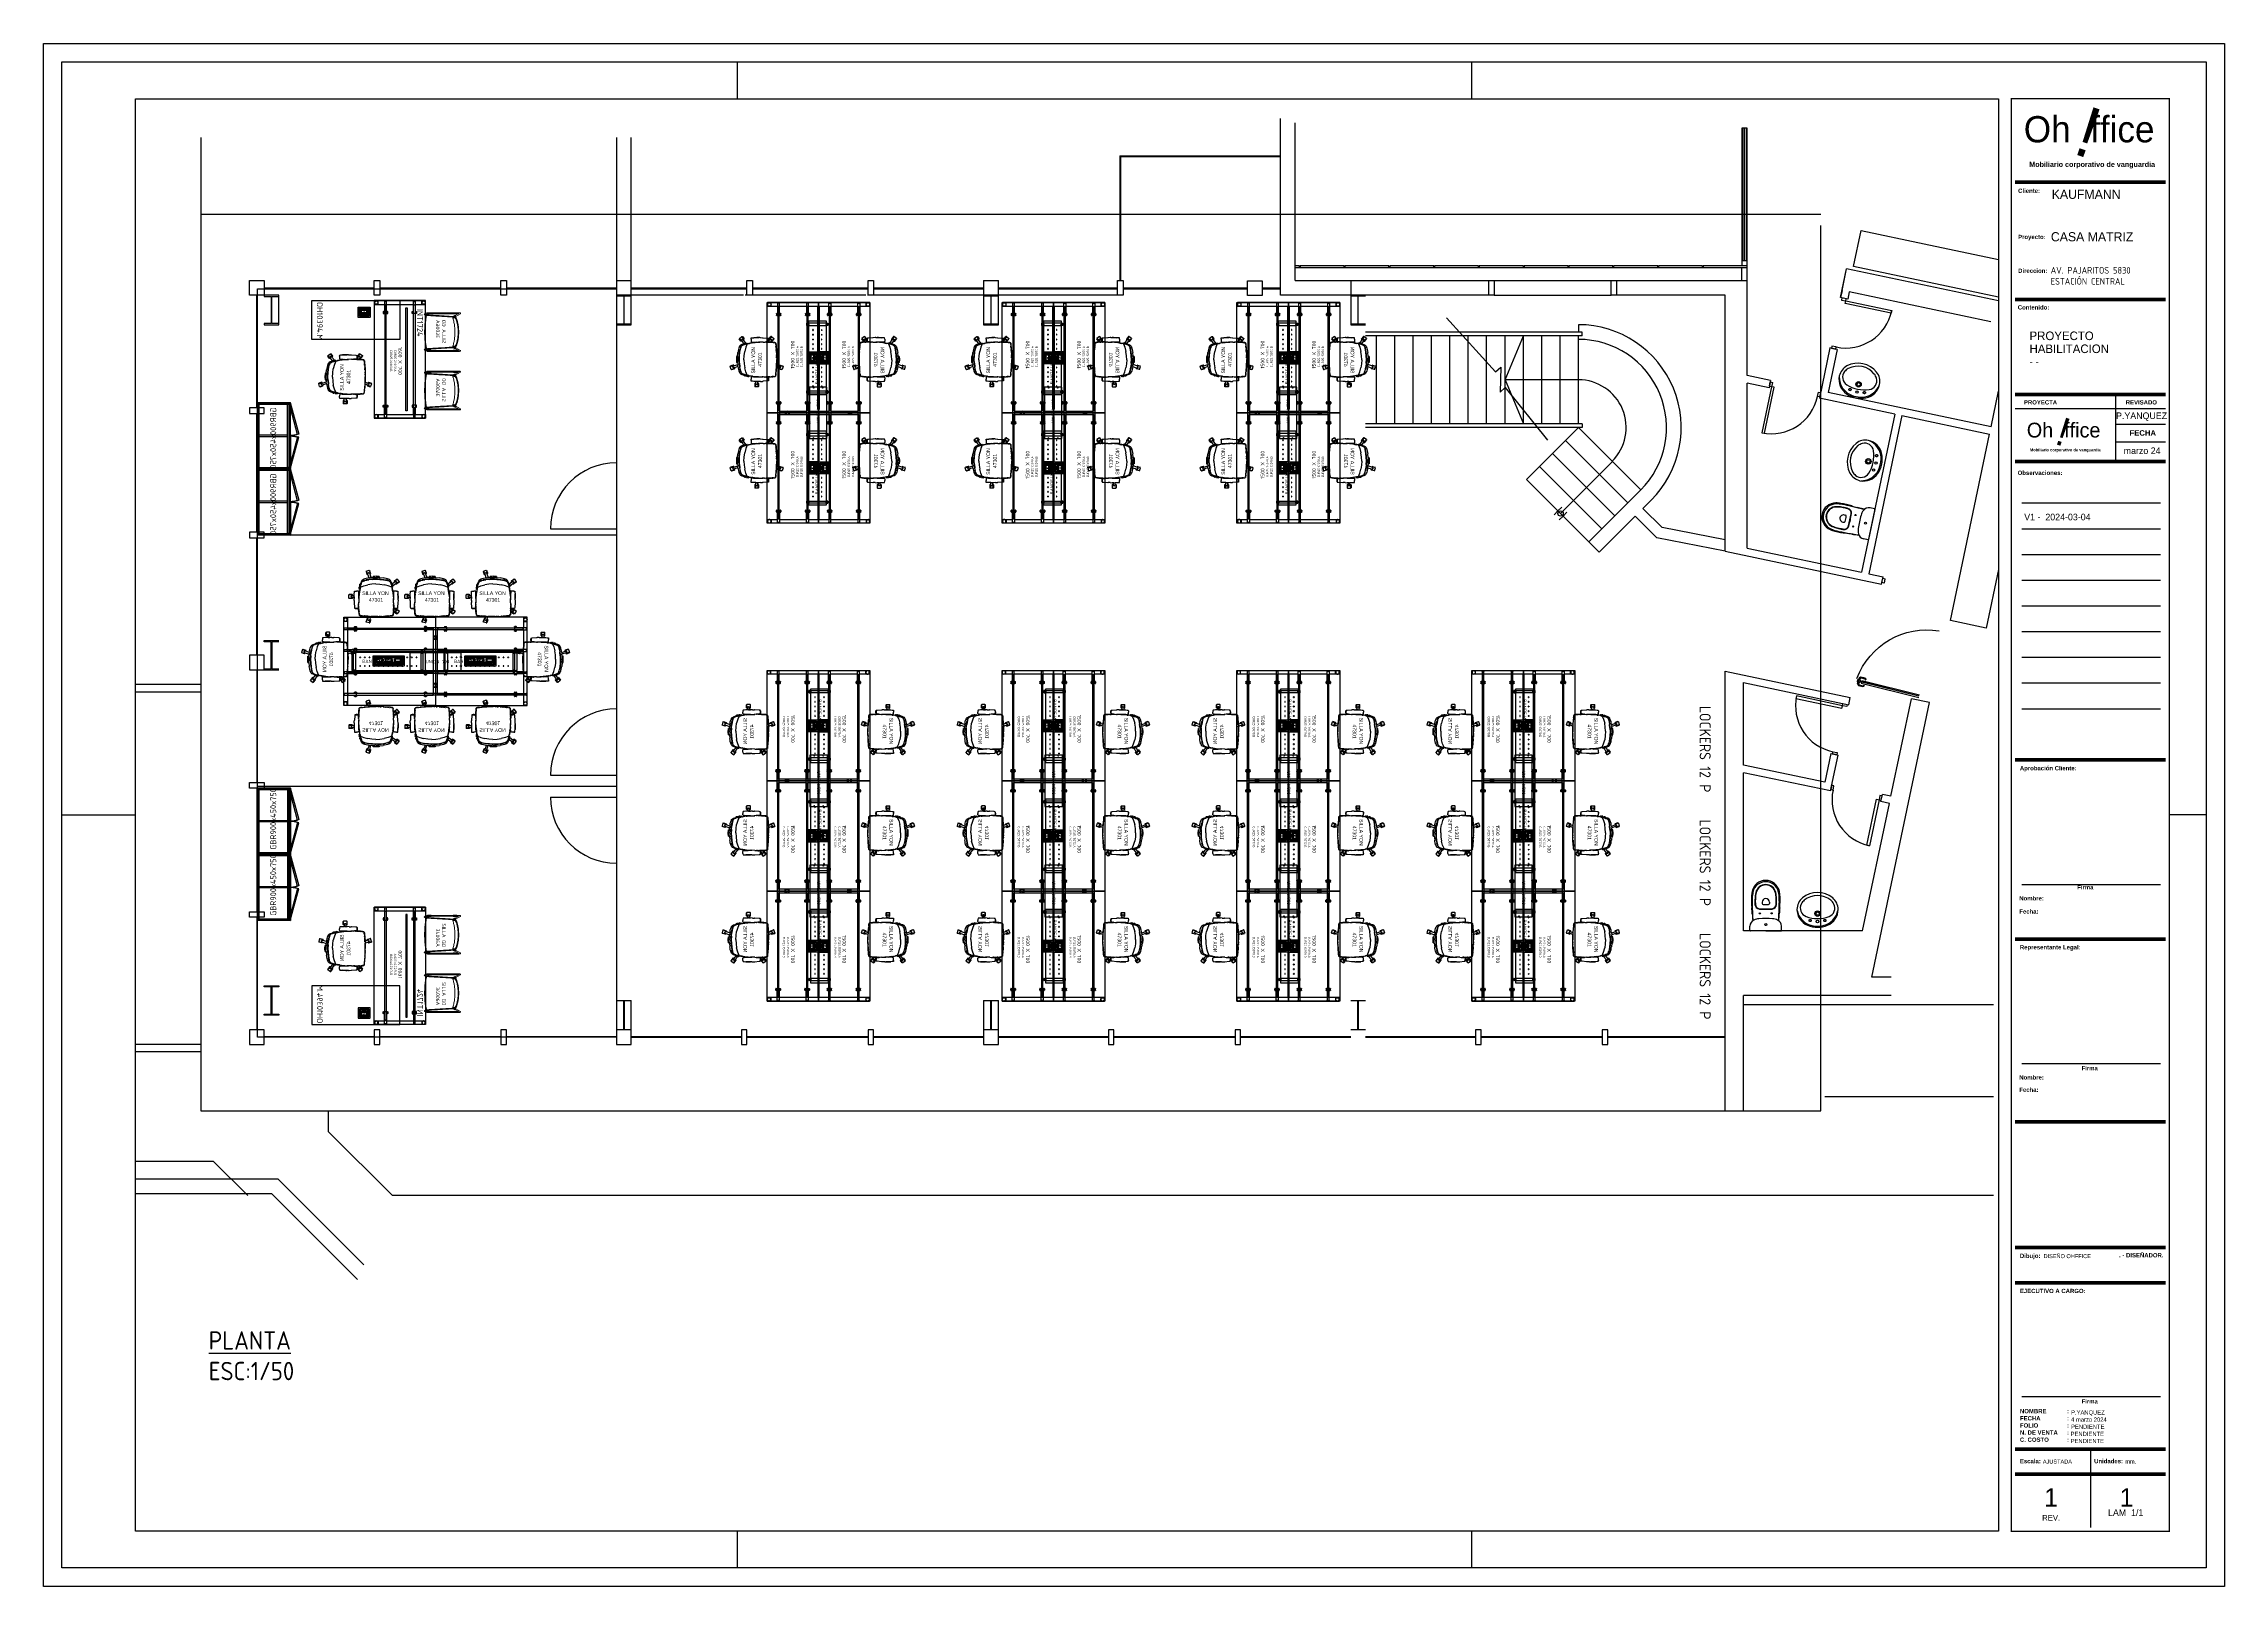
# Paper-space layout 'Layout1' of a CAD drawing. Header units: millimetres. Extents: x 313 to 907, y 9 to 429.
# The model-space entities are those that its viewports show. They can reach past a viewport. Long polylines and large blocks are cut down to what shows.
import ezdxf
from ezdxf.enums import TextEntityAlignment as Align

# ---------------------------------------------------------------- set-up
doc = ezdxf.new("R2010")
doc.units = ezdxf.units.MM
for name, pattern in [('ACAD_ISO04W100', [30, 24, -3, 0, -3]), ('Dashed', [21.166667, 10.583333, -10.583333]), ('EJE-2', [0.5, 0.25, -0.125, 0, -0.125]), ('HIDDEN', [9.525, 6.35, -3.175]), ('RAYITAS', [0.375, 0.25, -0.125])]:
    doc.linetypes.add(name, pattern=pattern)
for name, color, linetype in [('1', 7, 'Continuous'), ('2D', 7, 'Continuous'), ('borde', 1, 'Continuous'), ('caja doble', 7, 'Continuous'), ('MUEBLES', 8, 'Continuous'), ('muros', 7, 'Continuous'), ('OH CUBIERTA', 3, 'Continuous'), ('OH TEXTO', 1, 'Continuous'), ('OH!-Furniture', 7, 'Continuous'), ('OH!-VIÑETA', 7, 'Continuous'), ('OH!-Win', 150, 'Continuous'), ('OH!_LAM- A', 4, 'Continuous'), ('OH-_LAM-B', 6, 'Continuous'), ('proy', 5, 'HIDDEN'), ('PV', 6, 'Continuous'), ('tapa caja elect doble', 7, 'Continuous'), ('trama', 6, 'Continuous')]:
    doc.layers.add(name, color=color, linetype=linetype)
doc.styles.add('Arial', font='arial.ttf')
doc.styles.add('Inter', font='GOTHIC.TTF')
doc.styles.get("Standard").update_dxf_attribs({"font": 'isocp2.shx'})

# ---------------------------------------------------------------- blocks, each defined once
blk = doc.blocks.new('OH')
at = {"layer": 'OH!-VIÑETA'}
for p, q in [((499.66, 379.93), (499.66, 389.93)), ((699.66, 379.93), (699.66, 389.93)), ((875.13, 281.18), (875.13, 299.21)), ((847.66, 295.56), (888.66, 295.56)), ((875.13, 291.35), (888.66, 291.35)), ((875.13, 286.49), (888.66, 286.49)), ((849.48, 269.87), (887.24, 269.87)), ((849.48, 269.87), (887.24, 269.87)), ((849.48, 262.87), (887.24, 262.87)), ((849.48, 255.87), (887.24, 255.87)), ((849.48, 248.87), (887.24, 248.87)), ((849.48, 241.87), (887.24, 241.87)), ((849.48, 234.87), (887.24, 234.87)), ((849.48, 227.87), (887.24, 227.87)), ((849.48, 220.87), (887.24, 220.87)), ((849.48, 213.87), (887.24, 213.87)), ((315.66, 184.93), (335.66, 184.93)), ((899.66, 184.93), (889.66, 184.93)), ((849.48, 166.05), (887.24, 166.05)), ((849.48, 117.29), (887.24, 117.29)), ((849.48, 26.61), (887.24, 26.61)), ((868.16, 12.08), (868.16, 6.01)), ((868.16, 5.01), (868.16, -9.07)), ((499.66, -20.07), (499.66, -10.07)), ((699.66, -20.07), (699.66, -10.07))]:
    blk.add_line(p, q, dxfattribs=at)
at = {"layer": 'OH!-VIÑETA', "color": 1}
blk.add_lwpolyline([(310.66, 394.93), (904.66, 394.93), (904.66, -25.07), (310.66, -25.07)], close=True, dxfattribs=at)
at = {"layer": 'OH!-VIÑETA'}
blk.add_lwpolyline([(315.66, -20.07), (315.66, 389.93), (899.66, 389.93), (899.66, -20.07)], close=True, dxfattribs=at)
for points in [[(843.17, -10.07), (335.66, -10.07), (335.66, 379.93), (843.17, 379.93)], [(843.17, 379.93), (843.17, -10.07)]]:
    blk.add_lwpolyline(points, dxfattribs=at)
at = {"layer": 'OH!-VIÑETA', "const_width": 0.35}
blk.add_lwpolyline([(846.66, 379.93), (889.66, 379.93), (889.66, -10.07), (846.66, -10.07)], close=True, dxfattribs=at)
at = {"layer": 'OH!-VIÑETA', "const_width": 1}
for points in [[(847.66, 357.24), (888.66, 357.24), (888.66, 357.24), (888.66, 357.24)], [(847.66, 325.25), (888.66, 325.25), (888.66, 325.25), (888.66, 325.25)], [(847.66, 299.4), (888.66, 299.4), (888.66, 299.4), (888.66, 299.4)], [(847.66, 281.14), (888.66, 281.14), (888.66, 281.14), (888.66, 281.14)], [(847.66, 199.93), (888.66, 199.93), (888.66, 199.93), (888.66, 199.93)], [(847.66, 151.14), (888.66, 151.14), (888.66, 151.14), (888.66, 151.14)], [(847.66, 101.43), (888.66, 101.43), (888.66, 101.43), (888.66, 101.43)], [(847.66, 67.15), (888.66, 67.15), (888.66, 67.15), (888.66, 67.15)], [(847.66, 57.57), (888.66, 57.57), (888.66, 57.57), (888.66, 57.57)], [(847.66, 12.27), (888.66, 12.27), (888.66, 12.27), (888.66, 12.27)], [(847.66, 5.48), (888.66, 5.48), (888.66, 5.48), (888.66, 5.48)]]:
    blk.add_lwpolyline(points, dxfattribs=at)
at = {"style": 'Inter'}
for tag, p, height in [('CLIENTE', (857.63, 352.67), 2.5), ('PROYECTO', (857.4, 341.1), 2.5), ('PISO', (851.59, 307.32), 2), ('VERSION', (850.15, 265.15), 1.8), ('DISEÑADOR', (855.4, 64.28), 1.1), ('FECHA-APROVACION', (862.9, 19.75), 1.15), ('FOLIO-DISEÑO', (862.9, 17.81), 1.15), ('CENTRO-COSTO', (862.79, 13.93), 1.15), ('NOTA-VENTA', (862.79, 15.87), 1.15), ('ESCALA', (855.21, 8.36), 1.1), ('UNIDAD', (877.69, 8.36), 1.1)]:
    blk.add_attdef(tag, p, '', height=height, dxfattribs=at)
for tag, p in [('DIRECCION', (857.35, 332.32)), ('LOCALIDAD', (857.35, 329.32))]:
    blk.add_attdef(tag, p, '', height=1.8)
blk.add_attdef('REVISADO', text='', height=1.8, dxfattribs=at).set_placement((882.11, 292.72), align=Align.CENTER)
for tag, height, p in [('FECHA', 1.8, (882.26, 284.1)), ('REVISION', 5, (857.46, -0.84)), ('PAGINA', 5, (878.02, -0.84)), ('LAMINA', 1.8, (877.78, -4.99))]:
    blk.add_attdef(tag, text='', height=height, dxfattribs=at).set_placement(p, align=Align.MIDDLE_CENTER)
at = {"style": 'Inter', "flags": 4}
blk.add_attdef('XXXXX', (862.9, 21.7), '', height=1.15, dxfattribs=at)
at = {"layer": 'OH!-VIÑETA', "style": 'Inter'}
for s, height, p in [('PROYECTO ', 2.329, (851.59, 314.22)), ('HABILITACION', 2.3287, (851.59, 310.69))]:
    blk.add_text(s, height=height, dxfattribs=at).set_placement(p)
at = {"layer": 'OH!-VIÑETA', "color": 150, "insert": (850.02, 375.2), "char_height": 7.15, "attachment_point": 1}
blk.add_mtext_dynamic_manual_height_columns('{\\fBaskerville Old Face|b0|i0|c0|p18;Oh  ffice}', width=53.9578, gutter_width=12.5, heights=[0], dxfattribs=at)
at = {"layer": 'OH!-VIÑETA', "color": 150, "insert": (867.41, 378.13), "char_height": 13.728, "attachment_point": 1, "rotation": 341.31665}
blk.add_mtext_dynamic_manual_height_columns('{\\fBaskerville Old Face|b0|i0|c0|p18;!}', width=19.7442, gutter_width=12.5, heights=[0], dxfattribs=at)
at = {"layer": 'OH!-VIÑETA', "style": 'Inter'}
for s, insert, char_height, width, attachment_point in [('{\\fArial|b1|i0|c0|p34;Mobiliario corporativo de vanguardia}', (851.51, 362.76), 1.3972, 100.5902, 1), ('{\\fArial|b1|i0|c0|p34;Cliente:}', (848.48, 355.46), 1.1643, 83.8251, 1), ('{\\fArial|b1|i0|c0|p34;Proyecto:}', (848.48, 342.88), 1.1643, 83.8251, 1), ('{\\fArial|b1|i0|c0|p34;Direccion:}', (848.48, 333.69), 1.1643, 83.8251, 1), ('{\\fArial|b1|i0|c0|p34;Contenido:}', (848.39, 323.71), 1.1643, 83.8251, 1), ('{\\fArial|b1|i0|c0|p34;PROYECTA}', (850.06, 297.85), 1.1643, 83.8251, 1), ('{\\fArial|b1|i0|c0|p34;REVISADO}', (877.8, 297.85), 1.1643, 83.8251, 1), ('{\\fArial|b1|i0|c0|p34;FECHA}', (882.43, 288.93), 1.5, 14.3844, 5), ('{\\fArial|b1|i0|c0|p34;Mobiliario corporativo de vanguardia}', (851.69, 284.72), 0.7869, 56.6524, 1), ('{\\fArial|b1|i0|c0|p34;Observaciones:}', (848.36, 278.66), 1.1643, 83.8251, 1), ('{\\fArial|b1|i0|c0|p34;Aprobación Cliente:}', (848.96, 198.25), 1.1643, 83.8251, 1), ('{\\fArial|b1|i0|c0|p34;Nombre:}', (848.8, 162.83), 1.1643, 83.8251, 1), ('{\\fArial|b1|i0|c0|p34;Firma}', (864.58, 165.83), 1.1643, 83.8251, 1), ('{\\fArial|b1|i0|c0|p34;Fecha:}', (848.8, 159.24), 1.1643, 83.8251, 1), ('{\\fArial|b1|i0|c0|p34;Representante Legal:}', (848.96, 149.5), 1.1643, 83.8251, 1), ('{\\fArial|b1|i0|c0|p34;Nombre:}', (848.8, 114.08), 1.1643, 83.8251, 1), ('{\\fArial|b1|i0|c0|p34;Firma}', (865.77, 116.56), 1.1643, 83.8251, 1), ('{\\fArial|b1|i0|c0|p34;Fecha:}', (848.8, 110.72), 1.1643, 83.8251, 1), ('{\\fArial|b1|i0|c0|p34;Dibujo:}', (848.96, 65.51), 1.1643, 83.8251, 1), ('\\pi-3.493,l4.65734,t4.65734;{\\fArial|b1|i0|c0|p34;. - DISEÑADOR.}', (888.08, 65.65), 1.1643, 15.2363, 3), ('{\\fArial|b1|i0|c0|p34;EJECUTIVO A CARGO:}', (848.96, 55.93), 1.1643, 83.8251, 1), ('{\\fArial|b1|i0|c0|p34;Firma}', (865.77, 25.88), 1.1643, 83.8251, 1), ('\\pi-3.493,l4.65734,t9.31467,13.97201;{\\fArial|b1|i0|c0|p34;NOMBRE^I^I:\\PFECHA^I^I:\\PFOLIO^I^I: \\P\\pt13.97201;N. DE VENTA^I:\\P\\pt9.31467,13.97201;C. COSTO^I^I:}', (847.82, 23.21), 1.1643, 83.8251, 1), ('{\\fArial|b1|i0|c0|p34;Escala:}', (848.96, 9.6), 1.1643, 83.8251, 1), ('{\\fArial|b1|i0|c0|p34;Unidades:}', (869.18, 9.6), 1.1643, 83.8251, 1)]:
    blk.add_mtext(s, dxfattribs=dict(at, insert=insert, char_height=char_height, width=width, attachment_point=attachment_point))
at = {"layer": 'OH!-VIÑETA', "insert": (850.85, 291.73), "char_height": 4.0269, "attachment_point": 1}
blk.add_mtext_dynamic_manual_height_columns('{\\fBaskerville Old Face|b0|i0|c0|p18;Oh  ffice}', width=53.9578, gutter_width=12.5, heights=[0], dxfattribs=at)
at = {"layer": 'OH!-VIÑETA', "insert": (860.65, 293.38), "char_height": 7.7316, "attachment_point": 1, "rotation": 341.31665}
blk.add_mtext_dynamic_manual_height_columns('{\\fBaskerville Old Face|b0|i0|c0|p18;!}', width=19.7442, gutter_width=12.5, heights=[0], dxfattribs=at)
at = {"layer": 'OH!-VIÑETA', "insert": (859.93, -5.67), "char_height": 1.5, "width": 4.0766, "attachment_point": 3}
blk.add_mtext('{\\fArial|b0|i0|c0|p34;REV.}', dxfattribs=at)
blk = doc.blocks.new('SILLA YON')
for p, q in [((26, 279), (60, 304)), ((60, 304), (67, 303)), ((60, 304), (89, 264)), ((67, 303), (90, 271)), ((432, 271), (456, 303)), ((462, 304), (433, 264)), ((462, 304), (456, 303)), ((462, 304), (496, 279)), ((-12, 33), (-14, -9)), ((-11, 33), (-12, 33)), ((-11, 33), (1, 34)), ((-8, 33), (-11, 33)), ((-11, 33), (-11, 33)), ((1, 33), (-8, 33)), ((1, 29), (0, 9)), ((0, 9), (0, -9)), ((1, 34), (7, 86)), ((1, 34), (1, 33)), ((1, 33), (1, 33)), ((1, 33), (1, 29)), ((1, 33), (1, 33)), ((10, 105), (7, 86)), ((14, 126), (10, 105)), ((19, 146), (14, 126)), ((24, 159), (19, 146)), ((21, 9), (20, -9)), ((21, 9), (22, 35)), ((22, 35), (24, 58)), ((30, 171), (24, 159)), ((24, 58), (29, 94)), ((26, 279), (25, 272)), ((48, 240), (25, 272)), ((26, 279), (55, 239)), ((26, -9), (28, 42)), ((28, 42), (33, 90)), ((29, 94), (36, 129)), ((33, 177), (30, 171)), ((33, 177), (37, 182)), ((33, 90), (44, 146)), ((40, 147), (36, 129)), ((42, 186), (37, 182)), ((43, 157), (40, 147)), ((59, 194), (42, 186)), ((43, 157), (45, 161)), ((44, 146), (46, 151)), ((45, 161), (48, 167)), ((48, 159), (46, 151)), ((55, 239), (48, 240)), ((48, 167), (54, 178)), ((52, 169), (48, 159)), ((52, 169), (56, 176)), ((54, 178), (57, 182)), ((55, 239), (62, 244)), ((72, 269), (56, 254)), ((57, 262), (56, 260)), ((56, 260), (57, 261)), ((56, 260), (56, 258)), ((56, 258), (56, 260)), ((56, 260), (56, 260)), ((56, 254), (56, 258)), ((56, 254), (56, 258)), ((56, 254), (56, 254)), ((56, 254), (56, 254)), ((56, 254), (57, 252)), ((56, 176), (58, 179)), ((57, 263), (58, 265)), ((57, 262), (57, 263)), ((57, 262), (57, 261)), ((57, 252), (58, 250)), ((57, 182), (58, 184)), ((58, 265), (59, 265)), ((58, 250), (62, 244)), ((58, 184), (62, 187)), ((59, 180), (58, 179)), ((61, 267), (59, 266)), ((59, 266), (59, 265)), ((59, 265), (59, 265)), ((84, 204), (59, 194)), ((59, 180), (62, 182)), ((62, 267), (61, 267)), ((65, 269), (62, 262)), ((62, 262), (72, 269)), ((62, 268), (65, 269)), ((62, 268), (62, 267)), ((89, 206), (62, 244)), ((76, 193), (62, 187)), ((62, 182), (66, 184)), ((65, 269), (66, 269)), ((67, 269), (65, 269)), ((66, 269), (67, 269)), ((66, 184), (72, 187)), ((68, 269), (67, 269)), ((68, 269), (72, 269)), ((72, 269), (75, 267)), ((72, 187), (84, 192)), ((77, 264), (75, 267)), ((97, 202), (76, 193)), ((77, 264), (82, 258)), ((82, 258), (89, 264)), ((115, 215), (82, 258)), ((89, 205), (84, 204)), ((84, 192), (98, 197)), ((89, 264), (90, 271)), ((89, 205), (89, 206)), ((89, 206), (90, 206)), ((90, 206), (89, 205)), ((89, -13), (92, 43)), ((90, 206), (95, 211)), ((105, 210), (90, 206)), ((92, 43), (100, 100)), ((95, 211), (96, 212)), ((96, 212), (97, 213)), ((97, 213), (100, 214)), ((121, 209), (97, 202)), ((98, 197), (105, 199)), ((100, 214), (101, 214)), ((115, 157), (100, 100)), ((101, 214), (115, 215)), ((101, 214), (106, 214)), ((109, 211), (105, 210)), ((105, 199), (111, 201)), ((111, 213), (106, 214)), ((109, 211), (111, 212)), ((111, 213), (111, 212)), ((111, 201), (123, 204)), ((115, 215), (123, 215)), ((134, 203), (115, 157)), ((119, 204), (118, 204)), ((121, 205), (119, 204)), ((121, 209), (126, 211)), ((124, 206), (121, 205)), ((123, 215), (125, 215)), ((123, 204), (130, 205)), ((124, 206), (125, 206)), ((125, 215), (125, 215)), ((125, 215), (129, 214)), ((125, 206), (128, 207)), ((132, 212), (126, 211)), ((128, 207), (128, 207)), ((128, 207), (129, 207)), ((129, 214), (130, 214)), ((129, 207), (129, 207)), ((129, 207), (129, 207)), ((130, 214), (132, 214)), ((131, 210), (130, 208)), ((130, 205), (133, 206)), ((133, 213), (131, 210)), ((134, 209), (131, 210)), ((132, 214), (133, 213)), ((133, 213), (132, 213)), ((132, 213), (132, 212)), ((132, 212), (132, 212)), ((132, 212), (132, 212)), ((132, 212), (132, 212)), ((133, 213), (133, 213)), ((133, 213), (133, 213)), ((133, 206), (134, 207)), ((134, 209), (135, 208)), ((134, 205), (147, 208)), ((134, 207), (136, 208)), ((134, 203), (152, 208)), ((135, 206), (134, 205)), ((134, 205), (134, 203)), ((136, 208), (135, 208)), ((136, 208), (135, 206)), ((135, 206), (139, 207)), ((139, 207), (151, 210)), ((147, 208), (156, 210)), ((151, 210), (155, 211)), ((152, 208), (159, 210)), ((155, 211), (183, 217)), ((208, 221), (156, 210)), ((159, 210), (164, 211)), ((183, 215), (176, 213)), ((183, 217), (208, 221)), ((183, 215), (185, 215)), ((186, 270), (188, 286)), ((186, 270), (186, 258)), ((186, 258), (186, 245)), ((186, 245), (189, 230)), ((188, 286), (203, 287)), ((189, 230), (203, 229)), ((203, 287), (223, 288)), ((203, 229), (232, 228)), ((204, 218), (207, 219)), ((207, 219), (220, 221)), ((208, 221), (209, 221)), ((209, 221), (232, 225)), ((210, 221), (209, 221)), ((257, 227), (210, 221)), ((220, 221), (242, 224)), ((220, 221), (220, 221)), ((223, 288), (271, 289)), ((263, 289), (223, 288)), ((232, 225), (232, 228)), ((232, 228), (236, 227)), ((232, 225), (236, 225)), ((236, 227), (236, 225)), ((236, 225), (253, 227)), ((236, 227), (253, 227)), ((236, 225), (236, 225)), ((242, 224), (254, 225)), ((253, 227), (257, 227)), ((254, 225), (258, 225)), ((257, 227), (271, 226)), ((258, 225), (259, 225)), ((259, 225), (265, 226)), ((271, 289), (263, 289)), ((271, 289), (290, 289)), ((305, 289), (271, 289)), ((271, 226), (288, 226)), ((348, 228), (288, 226)), ((288, 226), (306, 226)), ((305, 289), (290, 289)), ((305, 289), (314, 289)), ((348, 228), (306, 226)), ((314, 289), (342, 288)), ((342, 288), (348, 288)), ((348, 288), (408, 283)), ((348, 228), (408, 232)), ((348, 228), (368, 229)), ((368, 229), (370, 229)), ((368, 229), (376, 229)), ((370, 229), (371, 229)), ((370, 229), (370, 229)), ((373, 229), (371, 229)), ((376, 229), (388, 231)), ((387, 229), (383, 229)), ((393, 228), (387, 229)), ((390, 231), (388, 231)), ((388, 231), (390, 231)), ((390, 231), (408, 232)), ((408, 230), (390, 231)), ((414, 230), (390, 231)), ((408, 230), (390, 231)), ((393, 228), (400, 228)), ((403, 228), (400, 228)), ((403, 228), (404, 228)), ((408, 283), (422, 282)), ((422, 233), (408, 232)), ((408, 232), (408, 232)), ((408, 230), (419, 230)), ((414, 230), (436, 229)), ((415, 228), (418, 228)), ((418, 228), (419, 228)), ((419, 230), (422, 233)), ((444, 229), (419, 230)), ((422, 227), (420, 227)), ((422, 282), (422, 282)), ((422, 282), (423, 278)), ((422, 282), (424, 267)), ((422, 282), (422, 282)), ((422, 233), (423, 234)), ((422, 227), (422, 227)), ((422, 227), (436, 227)), ((425, 263), (423, 278)), ((423, 235), (440, 258)), ((425, 254), (423, 235)), ((423, 234), (424, 248)), ((423, 235), (423, 234)), ((423, 234), (423, 234)), ((424, 267), (424, 258)), ((424, 248), (424, 258)), ((425, 263), (425, 254)), ((433, 264), (432, 271)), ((433, 264), (440, 258)), ((436, 229), (469, 227)), ((436, 227), (453, 226)), ((440, 258), (445, 264)), ((449, 228), (444, 229)), ((446, 266), (445, 265)), ((445, 264), (445, 265)), ((446, 266), (448, 267)), ((448, 267), (446, 266)), ((448, 267), (451, 269)), ((451, 269), (448, 267)), ((460, 244), (449, 228)), ((455, 228), (449, 228)), ((453, 269), (451, 269)), ((453, 269), (451, 269)), ((453, 269), (454, 269)), ((453, 226), (453, 226)), ((453, 226), (471, 225)), ((454, 269), (455, 269)), ((454, 269), (456, 269)), ((456, 269), (455, 269)), ((465, 264), (455, 259)), ((466, 261), (455, 259)), ((455, 259), (464, 250)), ((455, 228), (497, 225)), ((456, 269), (458, 268)), ((458, 268), (459, 268)), ((460, 268), (459, 268)), ((460, 268), (462, 266)), ((464, 250), (460, 244)), ((460, 244), (467, 239)), ((462, 266), (462, 266)), ((462, 266), (462, 266)), ((465, 264), (462, 266)), ((466, 254), (464, 250)), ((464, 250), (464, 250)), ((465, 264), (465, 263)), ((465, 264), (465, 262)), ((465, 263), (465, 262)), ((465, 262), (466, 261)), ((466, 261), (466, 257)), ((466, 257), (466, 254)), ((496, 279), (467, 239)), ((467, 239), (474, 240)), ((469, 227), (498, 224)), ((471, 225), (485, 224)), ((474, 240), (498, 272)), ((485, 224), (502, 222)), ((496, 279), (498, 272)), ((497, 225), (508, 224)), ((507, 223), (498, 224)), ((505, 222), (502, 222)), ((505, 222), (509, 221)), ((509, 221), (507, 223)), ((508, 224), (514, 222)), ((509, 221), (509, 221)), ((509, 221), (513, 220)), ((515, 219), (513, 220)), ((514, 222), (518, 219)), ((515, 219), (517, 217)), ((517, 217), (519, 214)), ((521, 214), (518, 219)), ((519, 214), (520, 211)), ((520, 211), (521, 209)), ((521, 214), (523, 207)), ((521, 204), (521, 209)), ((522, 191), (522, 194)), ((523, 207), (525, 187)), ((523, 189), (523, 181)), ((523, 181), (523, 181)), ((524, 174), (524, 172)), ((524, 169), (524, 172)), ((525, 165), (524, 169)), ((525, 187), (532, 98)), ((525, 164), (525, 165)), ((525, 164), (525, 163)), ((525, 160), (525, 163)), ((525, 163), (525, 163)), ((525, 158), (525, 160)), ((526, 155), (525, 158)), ((525, 158), (525, 158)), ((526, 155), (526, 152)), ((526, 149), (526, 152)), ((526, 152), (526, 152)), ((526, 147), (526, 149)), ((526, 147), (527, 143)), ((526, 147), (526, 147)), ((527, 143), (527, 142)), ((527, 142), (527, 138)), ((527, 138), (528, 126)), ((529, 117), (528, 126)), ((529, 117), (529, 116)), ((529, 115), (529, 116)), ((530, 106), (530, 110)), ((530, 106), (530, 104)), ((530, 101), (530, 104)), ((530, 98), (530, 101)), ((530, 101), (530, 101)), ((530, 101), (530, 101)), ((531, 95), (530, 98)), ((531, 95), (531, 93)), ((531, 90), (531, 93)), ((531, 87), (531, 90)), ((531, 90), (531, 90)), ((531, 90), (531, 90)), ((532, 98), (536, -9)), ((533, 65), (533, 60)), ((533, 60), (533, 55)), ((533, 54), (533, 55)), ((533, 50), (533, 54)), ((533, 49), (533, 50)), ((533, 50), (533, 50)), ((533, 50), (533, 50)), ((533, 45), (533, 49)), ((533, 45), (534, 30)), ((534, 16), (534, 30)), ((534, 16), (535, 3)), ((535, 3), (535, 0)), ((-99, -104), (-51, -88)), ((-99, -104), (-95, -97)), ((-86, -144), (-99, -104)), ((-57, -85), (-95, -97)), ((-86, -144), (-38, -128)), ((-86, -144), (-79, -147)), ((-79, -147), (-41, -134)), ((-64, -109), (-63, -107)), ((-64, -109), (-63, -109)), ((-64, -109), (-63, -113)), ((-63, -106), (-61, -103)), ((-63, -106), (-63, -106)), ((-63, -107), (-63, -106)), ((-63, -109), (-63, -107)), ((-63, -113), (-63, -113)), ((-63, -113), (-63, -113)), ((-63, -113), (-62, -116)), ((-62, -116), (-62, -116)), ((-62, -116), (-62, -116)), ((-61, -117), (-62, -116)), ((-61, -103), (-59, -101)), ((-60, -119), (-61, -117)), ((-60, -119), (-59, -120)), ((-58, -120), (-60, -119)), ((-59, -101), (-55, -99)), ((-58, -120), (-59, -120)), ((-57, -121), (-58, -120)), ((-51, -88), (-57, -85)), ((-57, -121), (-56, -122)), ((-57, -121), (-56, -121)), ((-56, -121), (-52, -122)), ((-52, -122), (-56, -122)), ((-55, -99), (-48, -97)), ((-50, -122), (-52, -122)), ((-50, -122), (-52, -122)), ((-48, -97), (-51, -88)), ((-49, -122), (-50, -122)), ((-48, -122), (-49, -122)), ((-48, -97), (4, -79)), ((-41, -120), (-48, -122)), ((7, -105), (-41, -120)), ((-38, -128), (-41, -120)), ((-38, -128), (-41, -134)), ((-14, -9), (-12, -51)), ((-12, -51), (-11, -51)), ((-11, -51), (-6, -51)), ((-11, -51), (1, -51)), ((-6, -51), (1, -51)), ((0, -26), (0, -9)), ((0, -26), (1, -46)), ((1, -46), (1, -51)), ((1, -51), (1, -51)), ((1, -51), (1, -51)), ((1, -51), (1, -51)), ((1, -51), (4, -79)), ((7, -104), (4, -79)), ((7, -104), (7, -105)), ((7, -105), (10, -120)), ((10, -120), (14, -144)), ((14, -144), (19, -164)), ((19, -164), (24, -177)), ((21, -26), (20, -9)), ((21, -26), (22, -53)), ((22, -53), (24, -75)), ((24, -75), (29, -111)), ((24, -177), (28, -186)), ((28, -59), (26, -9)), ((28, -59), (34, -109)), ((28, -186), (32, -192)), ((29, -111), (36, -146)), ((32, -192), (37, -200)), ((44, -163), (34, -109)), ((40, -165), (36, -146)), ((37, -200), (42, -204)), ((43, -175), (40, -165)), ((42, -204), (59, -212)), ((43, -175), (45, -179)), ((46, -169), (44, -163)), ((48, -185), (45, -179)), ((49, -178), (46, -169)), ((48, -185), (54, -196)), ((49, -178), (50, -181)), ((52, -186), (50, -181)), ((56, -193), (52, -186)), ((57, -200), (54, -196)), ((57, -195), (56, -193)), ((59, -198), (57, -195)), ((58, -201), (57, -200)), ((58, -201), (62, -205)), ((62, -200), (59, -198)), ((59, -212), (66, -214)), ((66, -202), (62, -200)), ((76, -211), (62, -205)), ((84, -209), (66, -202)), ((66, -214), (89, -223)), ((96, -219), (76, -211)), ((98, -215), (84, -209)), ((89, -14), (89, -13)), ((89, -14), (92, -69)), ((90, -224), (89, -223)), ((89, -223), (90, -223)), ((105, -227), (90, -223)), ((95, -229), (90, -224)), ((92, -69), (100, -124)), ((98, -231), (95, -229)), ((96, -219), (121, -227)), ((108, -218), (98, -215)), ((98, -231), (101, -232)), ((115, -178), (100, -124)), ((101, -232), (108, -231)), ((123, -232), (101, -232)), ((111, -229), (105, -227)), ((117, -220), (108, -218)), ((111, -230), (108, -231)), ((111, -230), (111, -229)), ((134, -221), (115, -178)), ((125, -222), (117, -220)), ((121, -222), (120, -222)), ((121, -222), (125, -223)), ((126, -228), (121, -227)), ((124, -235), (123, -232)), ((125, -232), (123, -232)), ((123, -232), (123, -232)), ((124, -235), (134, -236)), ((124, -235), (124, -237)), ((124, -237), (133, -238)), ((133, -224), (125, -222)), ((129, -225), (125, -223)), ((125, -232), (125, -232)), ((129, -232), (125, -232)), ((126, -228), (132, -230)), ((132, -231), (129, -232)), ((131, -227), (130, -225)), ((131, -227), (134, -227)), ((133, -231), (131, -227)), ((133, -231), (132, -230)), ((132, -230), (132, -230)), ((132, -231), (133, -231)), ((133, -224), (135, -226)), ((145, -239), (133, -238)), ((134, -222), (134, -221)), ((134, -221), (152, -226)), ((148, -226), (134, -222)), ((134, -223), (134, -222)), ((141, -225), (134, -223)), ((135, -226), (134, -223)), ((134, -227), (135, -226)), ((134, -236), (145, -236)), ((155, -228), (141, -225)), ((145, -236), (156, -236)), ((145, -239), (157, -238)), ((148, -226), (152, -227)), ((152, -226), (159, -227)), ((155, -228), (152, -227)), ((155, -228), (156, -228)), ((155, -228), (163, -230)), ((156, -228), (208, -238)), ((156, -236), (163, -230)), ((166, -235), (156, -236)), ((166, -237), (157, -238)), ((157, -238), (157, -238)), ((159, -227), (159, -227)), ((163, -230), (167, -231)), ((166, -235), (167, -231)), ((166, -237), (167, -233)), ((166, -237), (166, -235)), ((167, -233), (168, -231)), ((167, -231), (168, -231)), ((168, -231), (207, -239)), ((177, -231), (181, -232)), ((181, -232), (195, -235)), ((189, -247), (186, -263)), ((186, -263), (186, -275)), ((186, -288), (186, -275)), ((188, -304), (186, -288)), ((203, -246), (189, -247)), ((196, -235), (195, -235)), ((203, -236), (196, -235)), ((203, -236), (207, -237)), ((220, -245), (203, -246)), ((207, -237), (210, -237)), ((207, -239), (232, -242)), ((257, -244), (208, -238)), ((288, -244), (220, -245)), ((220, -245), (232, -245)), ((230, -240), (237, -241)), ((232, -245), (232, -242)), ((232, -242), (236, -242)), ((232, -245), (236, -245)), ((236, -242), (236, -245)), ((236, -242), (253, -244)), ((236, -245), (237, -245)), ((237, -241), (242, -241)), ((237, -245), (253, -244)), ((242, -241), (244, -242)), ((244, -242), (254, -243)), ((253, -244), (257, -244)), ((254, -243), (263, -244)), ((257, -244), (288, -244)), ((288, -244), (306, -244)), ((288, -244), (348, -245)), ((306, -244), (338, -245)), ((348, -245), (338, -245)), ((368, -247), (348, -245)), ((370, -247), (368, -247)), ((387, -248), (368, -247)), ((370, -247), (371, -247)), ((370, -247), (370, -247)), ((371, -247), (373, -247)), ((387, -246), (388, -246)), ((387, -248), (414, -247)), ((390, -248), (387, -248)), ((388, -246), (389, -246)), ((404, -246), (390, -246)), ((414, -248), (390, -248)), ((408, -250), (390, -248)), ((404, -246), (404, -246)), ((404, -246), (404, -246)), ((404, -246), (405, -246)), ((422, -245), (408, -246)), ((408, -250), (408, -250)), ((408, -250), (423, -251)), ((408, -250), (408, -250)), ((414, -247), (427, -247)), ((426, -247), (414, -248)), ((439, -244), (422, -245)), ((425, -281), (422, -300)), ((423, -295), (422, -300)), ((424, -266), (423, -251)), ((423, -251), (425, -271)), ((423, -251), (423, -251)), ((423, -295), (424, -275)), ((424, -275), (424, -266)), ((425, -271), (425, -276)), ((425, -276), (425, -281)), ((426, -247), (461, -245)), ((469, -244), (427, -247)), ((439, -244), (457, -243)), ((457, -243), (471, -242)), ((497, -242), (461, -245)), ((469, -244), (480, -243)), ((488, -241), (471, -242)), ((480, -243), (498, -242)), ((488, -241), (502, -240)), ((497, -242), (507, -242)), ((498, -242), (507, -240)), ((502, -240), (502, -240)), ((502, -240), (505, -240)), ((505, -240), (509, -239)), ((507, -240), (509, -239)), ((507, -242), (512, -240)), ((513, -238), (509, -239)), ((509, -239), (509, -239)), ((512, -240), (517, -237)), ((513, -238), (515, -236)), ((515, -236), (517, -235)), ((521, -232), (517, -237)), ((519, -232), (517, -235)), ((519, -232), (520, -229)), ((521, -226), (520, -229)), ((522, -212), (521, -219)), ((521, -219), (521, -222)), ((521, -226), (521, -222)), ((521, -232), (522, -229)), ((523, -201), (522, -208)), ((522, -208), (522, -212)), ((522, -229), (523, -221)), ((524, -196), (523, -197)), ((523, -198), (523, -201)), ((523, -221), (524, -207)), ((524, -207), (532, -110)), ((524, -190), (525, -179)), ((524, -190), (524, -190)), ((524, -196), (524, -190)), ((524, -196), (524, -196)), ((526, -167), (526, -172)), ((526, -172), (526, -172)), ((526, -173), (526, -172)), ((526, -172), (526, -172)), ((530, -116), (527, -156)), ((527, -156), (527, -161)), ((531, -107), (530, -114)), ((531, -99), (531, -107)), ((533, -63), (532, -83)), ((532, -110), (533, -107)), ((563, -120), (532, -110)), ((534, -48), (533, -63)), ((533, -98), (534, -84)), ((533, -107), (533, -98)), ((535, -21), (534, -34)), ((534, -84), (536, -23)), ((534, -34), (534, -48)), ((534, -84), (571, -97)), ((535, 0), (535, -3)), ((535, -3), (535, -6)), ((535, -6), (535, -9)), ((535, -9), (535, -12)), ((535, -12), (535, -15)), ((535, -15), (535, -18)), ((535, -18), (535, -21)), ((536, -23), (536, -9)), ((563, -120), (560, -128)), ((560, -128), (564, -134)), ((608, -144), (560, -128)), ((570, -122), (563, -120)), ((564, -134), (602, -147)), ((574, -122), (570, -122)), ((573, -88), (571, -97)), ((571, -97), (578, -99)), ((573, -88), (580, -85)), ((621, -104), (573, -88)), ((577, -122), (574, -122)), ((581, -120), (577, -122)), ((578, -99), (579, -99)), ((579, -99), (580, -100)), ((580, -85), (618, -97)), ((582, -101), (580, -100)), ((580, -100), (582, -101)), ((583, -118), (581, -120)), ((582, -119), (581, -120)), ((581, -120), (581, -120)), ((582, -101), (583, -102)), ((582, -101), (583, -102)), ((583, -118), (582, -119)), ((583, -102), (583, -103)), ((584, -104), (583, -103)), ((583, -103), (584, -104)), ((583, -118), (585, -115)), ((585, -105), (584, -104)), ((585, -105), (584, -104)), ((585, -105), (585, -106)), ((585, -106), (585, -107)), ((585, -106), (586, -108)), ((586, -108), (585, -107)), ((585, -115), (586, -112)), ((585, -115), (585, -115)), ((585, -115), (585, -115)), ((586, -108), (586, -111)), ((586, -111), (586, -112)), ((586, -112), (586, -112)), ((586, -112), (586, -112)), ((608, -144), (602, -147)), ((621, -104), (608, -144)), ((621, -104), (618, -97)), ((203, -304), (188, -304)), ((223, -306), (203, -304)), ((288, -307), (223, -306)), ((249, -306), (223, -306)), ((240, -330), (235, -335)), ((235, -335), (235, -375)), ((240, -380), (235, -375)), ((249, -330), (240, -330)), ((240, -330), (240, -380)), ((282, -380), (240, -380)), ((263, -307), (249, -306)), ((249, -330), (249, -306)), ((249, -338), (249, -330)), ((250, -341), (249, -338)), ((251, -345), (250, -341)), ((254, -347), (251, -345)), ((255, -348), (254, -347)), ((256, -348), (255, -348)), ((257, -349), (255, -348)), ((257, -349), (256, -348)), ((257, -349), (260, -350)), ((263, -349), (260, -350)), ((260, -350), (260, -350)), ((260, -350), (260, -350)), ((263, -307), (273, -307)), ((263, -349), (264, -349)), ((267, -348), (264, -349)), ((264, -349), (264, -349)), ((269, -347), (267, -348)), ((267, -348), (268, -348)), ((269, -347), (268, -348)), ((269, -346), (270, -345)), ((269, -346), (270, -345)), ((269, -346), (269, -347)), ((270, -345), (272, -342)), ((270, -345), (272, -342)), ((273, -340), (272, -342)), ((272, -342), (273, -340)), ((273, -307), (288, -307)), ((273, -307), (273, -330)), ((282, -330), (273, -330)), ((273, -330), (273, -338)), ((273, -338), (273, -339)), ((273, -340), (273, -339)), ((282, -330), (287, -335)), ((282, -380), (282, -330)), ((282, -380), (287, -375)), ((287, -335), (287, -375)), ((314, -306), (288, -307)), ((314, -306), (342, -306)), ((348, -305), (342, -306)), ((408, -301), (348, -305)), ((422, -300), (408, -301)), ((422, -300), (422, -300)), ((422, -300), (422, -300))]:
    blk.add_line(p, q)
at = {"color": 1, "style": 'Arial'}
for s, p in [('SILLA YON', (241, -199)), ('47301', (332, -108))]:
    blk.add_text(s, height=50, rotation=90, dxfattribs=at).set_placement(p)
blk = doc.blocks.new('CUR25.15070')
at = {"layer": 'OH CUBIERTA'}
blk.add_lwpolyline([(0, 0), (0, 700), (1500, 700), (1500, 0)], close=True, dxfattribs=at)
at = {"layer": 'OH TEXTO', "insert": (602, 376), "char_height": 50, "attachment_point": 1}
blk.add_mtext_dynamic_manual_height_columns('1500 X 700', width=453.83, gutter_width=12.5, heights=[0], dxfattribs=at)
at = {"layer": 'OH!_LAM- A', "insert": (622, 301), "char_height": 50, "width": 489.76, "attachment_point": 1}
blk.add_mtext('{\\H0.6x;CUR25.15070.A}', dxfattribs=at)
at = {"layer": 'OH-_LAM-B', "insert": (622, 245), "char_height": 50, "width": 489.76, "attachment_point": 1}
blk.add_mtext('{\\H0.6x;CUR25.15070.B}', dxfattribs=at)
blk = doc.blocks.new('SP.LI.5LTD.140')
at = {"layer": '2D'}
for p, q in [((5, -697), (5, 697)), ((5, 697), (55, 697)), ((55, 647), (5, 647)), ((55, 697), (55, 559)), ((13, 538), (13, 554)), ((18, 559), (151, 559)), ((151, 533), (18, 533)), ((55, 533), (55, 164)), ((151, 559), (151, 571.5)), ((151, 520.5), (151, 533)), ((156, 576.5), (175, 576.5)), ((175, 515.5), (156, 515.5)), ((180, 571.5), (180, 520.5)), ((13, 143), (13, 159)), ((18, 164), (151, 164)), ((151, 138), (18, 138)), ((55, 138), (55, -138)), ((151, 164), (151, 176.5)), ((151, 125.5), (151, 138)), ((156, 181.5), (175, 181.5)), ((175, 120.5), (156, 120.5)), ((180, 176.5), (180, 125.5)), ((13, -143), (13, -159)), ((151, -138), (18, -138)), ((18, -164), (151, -164)), ((55, -164), (55, -533)), ((151, -125.5), (151, -138)), ((151, -164), (151, -176.5)), ((175, -120.5), (156, -120.5)), ((156, -181.5), (175, -181.5)), ((180, -176.5), (180, -125.5)), ((13, -538), (13, -554)), ((151, -533), (18, -533)), ((18, -559), (151, -559)), ((55, -559), (55, -697)), ((151, -520.5), (151, -533)), ((151, -559), (151, -571.5)), ((175, -515.5), (156, -515.5)), ((156, -576.5), (175, -576.5)), ((180, -571.5), (180, -520.5)), ((55, -647), (5, -647)), ((55, -697), (5, -697))]:
    blk.add_line(p, q, dxfattribs=at)
at = {"layer": '2D', "extrusion": (0, 0, -1)}
for centre, major_axis, start_param, end_param in [((30, 672), (-16.26, 16.26), 0.7853981633974506, 7.068583470577037), ((18, -143), (-3.54, 3.54), 5.49778714, 7.06858347), ((18, -159), (3.54, 3.54), 2.35619449, 3.92699082), ((60.5, -151), (2.12, 2.12), 2.356194490192319, 8.639379797371905), ((156, -125.5), (-3.54, 3.54), 5.49778714, 7.06858347), ((156, -176.5), (3.54, 3.54), 2.35619449, 3.92699082), ((165.5, -129.25), (2.12, 2.12), 2.356194490192319, 8.639379797371905), ((165.5, -172.75), (2.12, 2.12), 2.356194490192319, 8.639379797371905), ((175, -125.5), (3.54, 3.54), -0.78539816, 0.78539816), ((175, -176.5), (-3.54, 3.54), 2.35619449, 3.92699082), ((18, -538), (-3.54, 3.54), 5.49778714, 7.06858347), ((18, -554), (3.54, 3.54), 2.35619449, 3.92699082), ((60.5, -546), (2.12, 2.12), 2.356194490192319, 8.639379797371905), ((156, -520.5), (-3.54, 3.54), 5.49778714, 7.06858347), ((156, -571.5), (3.54, 3.54), 2.35619449, 3.92699082), ((165.5, -524.25), (2.12, 2.12), 2.356194490192319, 8.639379797371905), ((165.5, -567.75), (2.12, 2.12), 2.356194490192319, 8.639379797371905), ((175, -520.5), (3.54, 3.54), -0.78539816, 0.78539816), ((175, -571.5), (-3.54, 3.54), 2.35619449, 3.92699082), ((30, -672), (16.26, 16.26), -0.78539816, 5.49778714)]:
    blk.add_ellipse(centre, major_axis=major_axis, ratio=1, start_param=start_param, end_param=end_param, dxfattribs=at)
at = {"layer": '2D'}
for centre, major_axis, start_param, end_param in [((18, 554), (-3.54, 3.54), -0.78539816, 0.78539816), ((18, 538), (3.54, 3.54), 2.35619449, 3.92699082), ((60.5, 546), (-2.12, 2.12), -0.78539816, 5.49778714), ((156, 571.5), (-3.54, 3.54), -0.78539816, 0.78539816), ((156, 520.5), (3.54, 3.54), 2.35619449, 3.92699082), ((165.5, 567.75), (-2.12, 2.12), -0.78539816, 5.49778714), ((165.5, 524.25), (-2.12, 2.12), -0.78539816, 5.49778714), ((175, 571.5), (3.54, 3.54), 5.49778714, 7.06858347), ((175, 520.5), (-3.54, 3.54), 2.35619449, 3.92699082), ((18, 159), (-3.54, 3.54), -0.78539816, 0.78539816), ((18, 143), (3.54, 3.54), 2.35619449, 3.92699082), ((60.5, 151), (-2.12, 2.12), -0.78539816, 5.49778714), ((156, 176.5), (-3.54, 3.54), -0.78539816, 0.78539816), ((156, 125.5), (3.54, 3.54), 2.35619449, 3.92699082), ((165.5, 172.75), (-2.12, 2.12), -0.78539816, 5.49778714), ((165.5, 129.25), (-2.12, 2.12), -0.78539816, 5.49778714), ((175, 176.5), (3.54, 3.54), 5.49778714, 7.06858347), ((175, 125.5), (-3.54, 3.54), 2.35619449, 3.92699082)]:
    blk.add_ellipse(centre, major_axis=major_axis, ratio=1, start_param=start_param, end_param=end_param, dxfattribs=at)
blk = doc.blocks.new('SP.LI.5LCD.140R')
at = {"layer": '2D'}
for p, q in [((-150, 571), (-150, 520)), ((-126, 576), (-145, 576)), ((-145, 515), (-126, 515)), ((-121, 559), (-121, 571)), ((121, 559), (-121, 559)), ((121, 533), (-121, 533)), ((-121, 520), (-121, 533)), ((-25, 164), (-25, 533)), ((-25, 450), (25, 450)), ((25, 400), (-25, 400)), ((25, 533), (25, 164)), ((121, 559), (121, 571)), ((121, 520), (121, 533)), ((126, 576), (145, 576)), ((145, 515), (126, 515)), ((150, 571), (150, 520)), ((-150, 176), (-150, 125)), ((-126, 181), (-145, 181)), ((-145, 120), (-126, 120)), ((-121, 164), (-121, 176)), ((121, 164), (-121, 164)), ((121, 138), (-121, 138)), ((-121, 125), (-121, 138)), ((-25, -138), (-25, 138)), ((-25, 0), (25, 0)), ((25, 138), (25, -138)), ((121, 164), (121, 176)), ((121, 125), (121, 138)), ((126, 181), (145, 181)), ((145, 120), (126, 120)), ((150, 176), (150, 125)), ((-150, -126), (-150, -177)), ((-126, -121), (-145, -121)), ((-145, -182), (-126, -182)), ((-121, -138), (-121, -126)), ((121, -138), (-121, -138)), ((121, -164), (-121, -164)), ((-121, -177), (-121, -164)), ((-25, -533), (-25, -164)), ((25, -164), (25, -533)), ((121, -138), (121, -126)), ((121, -177), (121, -164)), ((126, -121), (145, -121)), ((145, -182), (126, -182)), ((150, -126), (150, -177)), ((-150, -521), (-150, -572)), ((-126, -516), (-145, -516)), ((-145, -577), (-126, -577)), ((-121, -533), (-121, -521)), ((121, -533), (-121, -533)), ((121, -559), (-121, -559)), ((-121, -572), (-121, -559)), ((25, -400), (-25, -400)), ((-25, -450), (25, -450)), ((121, -533), (121, -521)), ((121, -572), (121, -559)), ((126, -516), (145, -516)), ((145, -577), (126, -577)), ((150, -521), (150, -572))]:
    blk.add_line(p, q, dxfattribs=at)
at = {"layer": '2D', "extrusion": (0, 0, -1)}
for centre, major_axis, start_param, end_param in [((-145, 571), (-3.54, 3.54), 5.497787, 7.068583), ((-145, 520), (3.54, 3.54), 2.356194, 3.926991), ((-135, 568), (-2.12, 2.12), 0.785398, 7.068583), ((-135, 524), (-2.12, 2.12), 0.785398, 7.068583), ((-126, 571), (3.54, 3.54), -0.785398, 0.785398), ((-126, 520), (-3.54, 3.54), 2.356194, 3.926991), ((-30, 546), (-2.12, 2.12), 0.785398, 7.068583), ((0, 425), (-16.3, 16.3), 0.785398, 7.068583), ((-145, 176), (-3.54, 3.54), 5.497787, 7.068583), ((-145, 125), (3.54, 3.54), 2.356194, 3.926991), ((-135, 173), (-2.12, 2.12), 0.785398, 7.068583), ((-135, 129), (-2.12, 2.12), 0.785398, 7.068583), ((-126, 176), (3.54, 3.54), -0.785398, 0.785398), ((-126, 125), (-3.54, 3.54), 2.356194, 3.926991), ((-30, 151), (-2.12, 2.12), 0.785398, 7.068583), ((-145, -126), (-3.54, 3.54), 5.497787, 7.068583), ((-145, -177), (3.54, 3.54), 2.356194, 3.926991), ((-135, -129), (-2.12, 2.12), 0.785398, 7.068583), ((-135, -173), (-2.12, 2.12), 0.785398, 7.068583), ((-126, -126), (3.54, 3.54), -0.785398, 0.785398), ((-126, -177), (-3.54, 3.54), 2.356194, 3.926991), ((-30, -151), (-2.12, 2.12), 0.785398, 7.068583), ((-145, -521), (-3.54, 3.54), 5.497787, 7.068583), ((-145, -572), (3.54, 3.54), 2.356194, 3.926991), ((-135, -524), (-2.12, 2.12), 0.785398, 7.068583), ((-135, -568), (-2.12, 2.12), 0.785398, 7.068583), ((-126, -521), (3.54, 3.54), -0.785398, 0.785398), ((-126, -572), (-3.54, 3.54), 2.356194, 3.926991), ((-30, -546), (-2.12, 2.12), 0.785398, 7.068583)]:
    blk.add_ellipse(centre, major_axis=major_axis, ratio=1, start_param=start_param, end_param=end_param, dxfattribs=at)
at = {"layer": '2D'}
for centre, major_axis, start_param, end_param in [((30, 546), (-2.12, 2.12), -0.785398, 5.497787), ((126, 571), (-3.54, 3.54), -0.785398, 0.785398), ((126, 520), (3.54, 3.54), 2.356194, 3.926991), ((135, 568), (-2.12, 2.12), -0.785398, 5.497787), ((135, 524), (-2.12, 2.12), -0.785398, 5.497787), ((145, 571), (3.54, 3.54), 5.497787, 7.068583), ((145, 520), (-3.54, 3.54), 2.356194, 3.926991), ((30, 151), (-2.12, 2.12), -0.785398, 5.497787), ((126, 176), (-3.54, 3.54), -0.785398, 0.785398), ((126, 125), (3.54, 3.54), 2.356194, 3.926991), ((135, 173), (-2.12, 2.12), -0.785398, 5.497787), ((135, 129), (-2.12, 2.12), -0.785398, 5.497787), ((145, 176), (3.54, 3.54), 5.497787, 7.068583), ((145, 125), (-3.54, 3.54), 2.356194, 3.926991), ((30, -151), (-2.12, 2.12), -0.785398, 5.497787), ((126, -126), (-3.54, 3.54), -0.785398, 0.785398), ((126, -177), (3.54, 3.54), 2.356194, 3.926991), ((135, -129), (-2.12, 2.12), -0.785398, 5.497787), ((135, -173), (-2.12, 2.12), -0.785398, 5.497787), ((145, -126), (3.54, 3.54), 5.497787, 7.068583), ((145, -177), (-3.54, 3.54), 2.356194, 3.926991), ((0, -425), (-16.3, -16.3), 0.785398, 7.068583), ((30, -546), (-2.12, 2.12), -0.785398, 5.497787), ((126, -521), (-3.54, 3.54), -0.785398, 0.785398), ((126, -572), (3.54, 3.54), 2.356194, 3.926991), ((135, -524), (-2.12, 2.12), -0.785398, 5.497787), ((135, -568), (-2.12, 2.12), -0.785398, 5.497787), ((145, -521), (3.54, 3.54), 5.497787, 7.068583), ((145, -572), (-3.54, 3.54), 2.356194, 3.926991)]:
    blk.add_ellipse(centre, major_axis=major_axis, ratio=1, start_param=start_param, end_param=end_param, dxfattribs=at)
blk = doc.blocks.new('GANCHO C DOBLE-flat-4')
at = {"layer": 'OH!-Furniture', "color": 2, "flags": 128}
for points in [[(-96, 746), (-96, 746), (-96, 747), (-96, 747), (-95, 747), (-95, 747), (-95, 748), (-94, 748), (-94, 748), (-94, 748), (-95, 748), (-95, 747), (-95, 747), (-96, 747), (-96, 747), (-96, 746)], [(-96, 731), (-96, 730), (-96, 730), (-96, 730), (-96, 729), (-96, 729), (-96, 729), (-96, 729), (-96, 728), (-96, 727), (-96, 727), (-96, 727), (-96, 728), (-96, 728), (-96, 728), (-96, 728), (-96, 728), (-96, 729), (-96, 729), (-96, 730)], [(-66, 729), (-96, 729), (-66, 729)], [(-96, 728), (-66, 728), (-96, 728)], [(-96, 482), (-96, 727), (-66, 727), (-66, 482), (-96, 482)], [(-66, 482), (-96, 482), (-96, 727), (-66, 727)], [(-68, 748), (-94, 748)], [(-79, 740), (-79, 740), (-79, 741), (-79, 741), (-79, 741), (-79, 742), (-80, 742), (-80, 742), (-81, 742), (-81, 742), (-81, 742), (-82, 742), (-82, 742), (-83, 742), (-83, 742), (-83, 741), (-83, 741), (-83, 740), (-84, 740), (-84, 740), (-83, 739), (-83, 739), (-83, 738), (-83, 738), (-83, 738), (-82, 738), (-82, 737), (-81, 737), (-81, 737), (-81, 737), (-80, 737), (-80, 738), (-79, 738), (-79, 738), (-79, 739), (-79, 739), (-79, 739), (-79, 740)], [(-79, 740), (-79, 740), (-79, 741), (-79, 741), (-79, 741), (-79, 742), (-80, 742), (-80, 742), (-81, 742), (-81, 742), (-81, 742), (-82, 742), (-82, 742), (-83, 742), (-83, 742), (-83, 741), (-83, 741), (-83, 740), (-84, 740), (-84, 740), (-83, 739), (-83, 739), (-83, 738), (-83, 738), (-83, 738), (-82, 738), (-82, 737), (-81, 737), (-81, 737), (-81, 737), (-80, 737), (-80, 738), (-79, 738), (-79, 738), (-79, 739), (-79, 739), (-79, 739), (-79, 740)], [(-83, 721), (-83, 721), (-83, 721), (-83, 721), (-83, 721), (-83, 721), (-83, 721), (-83, 721), (-83, 721), (-83, 721), (-83, 721), (-83, 721), (-83, 721), (-83, 721), (-83, 721), (-83, 721), (-83, 721), (-83, 721), (-83, 721), (-83, 721), (-83, 721), (-83, 721), (-84, 721), (-84, 721), (-84, 721), (-84, 721), (-84, 721), (-84, 721), (-84, 721), (-84, 721), (-84, 721), (-83, 721), (-83, 721), (-83, 721), (-83, 721), (-83, 721), (-83, 721), (-83, 721), (-83, 721), (-83, 721), (-83, 721), (-83, 721), (-83, 721), (-83, 721), (-83, 721), (-83, 721), (-83, 721), (-83, 721), (-83, 721), (-83, 721), (-83, 721), (-83, 721)], [(-83, 721), (-83, 721), (-83, 721), (-83, 721), (-83, 721), (-83, 722), (-83, 722), (-83, 722), (-83, 722), (-83, 722), (-83, 722), (-83, 722), (-83, 722), (-83, 722), (-83, 722), (-83, 722), (-83, 722), (-83, 722), (-83, 722), (-83, 722), (-83, 722), (-83, 722), (-83, 722), (-83, 722), (-83, 723), (-83, 723), (-83, 723), (-83, 723), (-83, 723), (-83, 723), (-83, 723), (-83, 723), (-83, 723), (-83, 723), (-83, 723), (-83, 723), (-83, 723), (-83, 723), (-83, 723), (-83, 723), (-83, 723), (-83, 723), (-83, 723), (-83, 723), (-83, 723), (-83, 723), (-83, 723), (-83, 723), (-83, 723), (-83, 723), (-83, 723), (-83, 723), (-83, 723), (-83, 723), (-83, 723), (-83, 723), (-83, 723), (-83, 723), (-83, 723), (-83, 723), (-83, 723), (-83, 723), (-83, 723), (-83, 722), (-83, 722), (-83, 722), (-83, 722), (-83, 722), (-83, 722), (-83, 722), (-83, 722), (-83, 722), (-83, 722), (-83, 722), (-83, 722), (-83, 722), (-83, 722), (-83, 722), (-83, 722), (-83, 722), (-83, 722), (-83, 722), (-83, 721), (-83, 721), (-83, 721), (-83, 721)], [(-81, 729), (-81, 728)], [(-81, 727), (-81, 722)], [(-81, 727), (-81, 726)], [(-81, 721), (-81, 721), (-81, 721), (-81, 721), (-81, 722), (-81, 722), (-81, 722), (-81, 722), (-81, 722), (-81, 722), (-81, 722), (-81, 722), (-81, 722), (-81, 722), (-81, 722), (-81, 722), (-81, 722), (-81, 721), (-81, 721), (-81, 721)], [(-79, 723), (-79, 723), (-79, 723), (-79, 723), (-79, 723), (-79, 723), (-79, 723), (-79, 723), (-79, 723), (-79, 723), (-79, 723), (-79, 723), (-79, 723), (-79, 723), (-79, 723), (-79, 723), (-79, 723), (-79, 723), (-79, 723), (-79, 723), (-79, 722), (-79, 722), (-79, 722), (-79, 722), (-79, 722), (-79, 722), (-79, 722), (-79, 722), (-79, 722), (-79, 722), (-79, 722), (-79, 722), (-79, 722), (-79, 722), (-79, 722), (-79, 722), (-79, 722), (-79, 722), (-79, 722), (-79, 721), (-79, 721), (-79, 721), (-79, 721), (-79, 721), (-79, 721), (-79, 721), (-79, 721), (-79, 721), (-79, 722), (-79, 722), (-79, 722), (-79, 722), (-79, 722), (-79, 722), (-79, 722), (-79, 722), (-79, 722), (-79, 722), (-79, 722), (-79, 722), (-79, 722), (-79, 722), (-79, 722), (-79, 722), (-79, 722), (-79, 722), (-79, 722), (-79, 723), (-79, 723), (-79, 723), (-79, 723), (-79, 723), (-79, 723), (-79, 723), (-79, 723), (-79, 723), (-79, 723), (-79, 723), (-79, 723), (-79, 723), (-79, 723), (-79, 723), (-79, 723), (-79, 723), (-79, 723), (-79, 723)], [(-79, 721), (-79, 721), (-79, 721), (-79, 721), (-79, 721), (-79, 721), (-79, 721), (-79, 721), (-79, 721), (-79, 721), (-79, 721), (-79, 721), (-79, 721), (-79, 721), (-79, 721), (-79, 721), (-79, 721), (-79, 721), (-79, 721), (-79, 721), (-79, 721), (-79, 721), (-79, 721), (-79, 721), (-79, 721), (-79, 721), (-79, 721), (-79, 721), (-79, 721), (-79, 721), (-79, 721), (-79, 721), (-79, 721), (-79, 721), (-79, 721), (-79, 721), (-79, 721), (-79, 721), (-79, 721), (-79, 721), (-79, 721), (-79, 721), (-79, 721), (-79, 721), (-79, 721), (-79, 721), (-79, 721), (-79, 721), (-79, 721), (-79, 721), (-79, 721), (-79, 721)], [(-68, 748), (-68, 748), (-67, 748), (-67, 747), (-67, 747), (-66, 747), (-66, 747), (-66, 746), (-66, 746), (-66, 746), (-66, 747), (-66, 747), (-67, 747), (-67, 747), (-67, 748), (-68, 748)], [(-66, 727), (-66, 727), (-66, 728), (-66, 729), (-66, 729), (-66, 729), (-66, 729), (-66, 730), (-66, 730), (-66, 730), (-66, 731), (-66, 730), (-66, 729), (-66, 729), (-66, 728), (-66, 728), (-66, 728), (-66, 728), (-66, 728), (-66, 727)], [(-66, 481), (-96, 481)], [(-66, 479), (-96, 479)], [(-94, 461), (-94, 461), (-95, 461), (-95, 461), (-95, 461), (-96, 462), (-96, 462), (-96, 462), (-96, 463), (-96, 462), (-96, 462), (-96, 462), (-95, 461), (-95, 461), (-95, 461), (-94, 461)], [(-94, 461), (-68, 461)], [(-84, 487), (-84, 487), (-84, 487), (-84, 487), (-84, 487), (-83, 487), (-83, 487), (-83, 487), (-83, 487), (-83, 487), (-83, 487), (-83, 487), (-83, 487), (-83, 487), (-83, 487), (-83, 487), (-83, 487), (-83, 487), (-83, 487), (-83, 487), (-83, 487), (-83, 487), (-83, 487), (-83, 487), (-83, 487), (-83, 487), (-83, 487), (-83, 487), (-83, 487), (-83, 487), (-83, 487), (-83, 487), (-83, 487), (-83, 487), (-83, 487), (-83, 487), (-83, 487), (-83, 487), (-83, 487), (-83, 487), (-83, 487), (-83, 487), (-83, 487), (-83, 487), (-83, 487), (-83, 487), (-83, 487), (-83, 487), (-84, 487), (-84, 487), (-84, 487), (-84, 487)], [(-79, 469), (-79, 469), (-79, 470), (-79, 470), (-79, 470), (-79, 471), (-80, 471), (-80, 471), (-81, 471), (-81, 471), (-81, 471), (-82, 471), (-82, 471), (-83, 471), (-83, 471), (-83, 470), (-83, 470), (-83, 469), (-84, 469), (-84, 469), (-83, 468), (-83, 468), (-83, 467), (-83, 467), (-83, 467), (-82, 467), (-82, 466), (-81, 466), (-81, 466), (-81, 466), (-80, 466), (-80, 467), (-79, 467), (-79, 467), (-79, 468), (-79, 468), (-79, 468), (-79, 469)], [(-79, 469), (-79, 469), (-79, 470), (-79, 470), (-79, 470), (-79, 471), (-80, 471), (-80, 471), (-81, 471), (-81, 471), (-81, 471), (-82, 471), (-82, 471), (-83, 471), (-83, 471), (-83, 470), (-83, 470), (-83, 469), (-84, 469), (-84, 469), (-83, 468), (-83, 468), (-83, 467), (-83, 467), (-83, 467), (-82, 467), (-82, 466), (-81, 466), (-81, 466), (-81, 466), (-80, 466), (-80, 467), (-79, 467), (-79, 467), (-79, 468), (-79, 468), (-79, 468), (-79, 469)], [(-83, 485), (-83, 485), (-83, 485), (-83, 485), (-83, 485), (-83, 485), (-83, 485), (-83, 485), (-83, 485), (-83, 486), (-83, 486), (-83, 486), (-83, 486), (-83, 486), (-83, 486), (-83, 486), (-83, 486), (-83, 486), (-83, 486), (-83, 486), (-83, 486), (-83, 486), (-83, 486), (-83, 486), (-83, 486), (-83, 486), (-83, 486), (-83, 486), (-83, 487), (-83, 487), (-83, 487), (-83, 487), (-83, 487), (-83, 487), (-83, 487), (-83, 487), (-83, 487), (-83, 487), (-83, 487), (-83, 487), (-83, 487), (-83, 487), (-83, 487), (-83, 487), (-83, 487), (-83, 487), (-83, 487), (-83, 487), (-83, 487), (-83, 487), (-83, 487), (-83, 487), (-83, 487), (-83, 487), (-83, 487), (-83, 487), (-83, 487), (-83, 487), (-83, 487), (-83, 486), (-83, 486), (-83, 486), (-83, 486), (-83, 486), (-83, 486), (-83, 486), (-83, 486), (-83, 486), (-83, 486), (-83, 486), (-83, 486), (-83, 486), (-83, 486), (-83, 486), (-83, 486), (-83, 486), (-83, 486), (-83, 486), (-83, 485), (-83, 485), (-83, 485), (-83, 485), (-83, 485), (-83, 485), (-83, 485), (-83, 485)], [(-79, 479), (-79, 479), (-79, 479), (-80, 479), (-80, 479), (-81, 479), (-82, 479), (-82, 479), (-83, 479), (-83, 479), (-83, 479), (-83, 479), (-83, 479), (-82, 479), (-82, 479), (-81, 479), (-80, 479), (-80, 479), (-79, 479), (-79, 479), (-79, 479)], [(-81, 482), (-81, 487)], [(-81, 487), (-81, 487), (-81, 487), (-81, 487), (-81, 487), (-81, 487), (-81, 487), (-81, 487), (-81, 487), (-81, 487), (-81, 487), (-81, 487), (-81, 487), (-81, 487), (-81, 487), (-81, 487), (-81, 487), (-81, 487), (-81, 487), (-81, 487)], [(-81, 482), (-81, 482)], [(-81, 479), (-81, 481)], [(-79, 487), (-79, 487), (-79, 487), (-79, 487), (-79, 487), (-79, 487), (-79, 487), (-79, 487), (-79, 487), (-79, 487), (-79, 487), (-79, 487), (-79, 487), (-79, 487), (-79, 487), (-79, 487), (-79, 487), (-79, 487), (-79, 487), (-79, 487), (-79, 487), (-79, 487), (-79, 487), (-79, 487), (-79, 487), (-79, 487), (-79, 487), (-79, 487), (-79, 487), (-79, 487), (-79, 487), (-79, 487), (-79, 487), (-79, 487), (-79, 487), (-79, 487), (-79, 487), (-79, 487), (-79, 487), (-79, 487), (-79, 487), (-79, 487), (-79, 487), (-79, 487), (-79, 487), (-79, 487), (-79, 487), (-79, 487), (-79, 487), (-79, 487), (-79, 487), (-79, 487)], [(-79, 487), (-79, 487), (-79, 487), (-79, 487), (-79, 487), (-79, 487), (-79, 487), (-79, 487), (-79, 487), (-79, 487), (-79, 487), (-79, 487), (-79, 487), (-79, 487), (-79, 487), (-79, 487), (-79, 486), (-79, 486), (-79, 486), (-79, 486), (-79, 486), (-79, 486), (-79, 486), (-79, 486), (-79, 486), (-79, 486), (-79, 486), (-79, 486), (-79, 486), (-79, 486), (-79, 486), (-79, 486), (-79, 486), (-79, 486), (-79, 486), (-79, 485), (-79, 485), (-79, 485), (-79, 485), (-79, 485), (-79, 485), (-79, 485), (-79, 485), (-79, 485), (-79, 485), (-79, 485), (-79, 485), (-79, 485), (-79, 485), (-79, 485), (-79, 485), (-79, 485), (-79, 486), (-79, 486), (-79, 486), (-79, 486), (-79, 486), (-79, 486), (-79, 486), (-79, 486), (-79, 486), (-79, 486), (-79, 486), (-79, 486), (-79, 486), (-79, 486), (-79, 486), (-79, 486), (-79, 486), (-79, 486), (-79, 486), (-79, 487), (-79, 487), (-79, 487), (-79, 487), (-79, 487), (-79, 487), (-79, 487), (-79, 487), (-79, 487), (-79, 487), (-79, 487), (-79, 487), (-79, 487), (-79, 487), (-79, 487)], [(-66, 463), (-66, 462), (-66, 462), (-66, 462), (-67, 461), (-67, 461), (-67, 461), (-68, 461), (-68, 461), (-68, 461), (-67, 461), (-67, 461), (-67, 461), (-66, 462), (-66, 462), (-66, 462)]]:
    blk.add_lwpolyline(points, close=True, dxfattribs=at)
for points in [[(-66, 746), (-66, 731), (-96, 731)], [(-96, 731), (-96, 746), (-96, 731), (-66, 731), (-66, 746)], [(-96, 730), (-66, 730)], [(-66, 729), (-96, 729)], [(-66, 729), (-96, 729)], [(-96, 728), (-66, 728)], [(-78, 727), (-78, 727), (-78, 727), (-78, 727), (-78, 727), (-78, 727), (-78, 727), (-78, 727), (-78, 727), (-78, 727), (-78, 727), (-78, 727), (-78, 727), (-78, 727), (-79, 727), (-79, 727), (-79, 727), (-79, 727), (-79, 727), (-79, 727), (-79, 727), (-79, 727), (-79, 727), (-79, 727), (-79, 727), (-79, 727), (-79, 727), (-80, 727), (-80, 727), (-80, 727), (-80, 727), (-80, 727), (-80, 727), (-80, 727), (-80, 727), (-80, 727), (-80, 727), (-81, 727), (-81, 727), (-81, 727), (-81, 727), (-81, 727), (-81, 727), (-81, 727), (-81, 727), (-82, 727), (-82, 727), (-82, 727), (-82, 727), (-82, 727), (-82, 727), (-82, 727), (-82, 727), (-82, 727), (-82, 727), (-83, 727), (-83, 727), (-83, 727), (-83, 727), (-83, 727), (-83, 727), (-83, 727), (-83, 727), (-83, 727), (-83, 727), (-83, 727), (-83, 727), (-84, 727), (-84, 727), (-84, 727), (-84, 727), (-84, 727), (-84, 727), (-84, 727), (-84, 727), (-84, 727), (-84, 727), (-84, 727), (-84, 727), (-84, 727), (-84, 727), (-84, 727), (-84, 727), (-84, 726), (-84, 726), (-84, 726), (-84, 726), (-84, 726), (-84, 726), (-84, 726), (-84, 726), (-84, 726), (-84, 726), (-84, 726), (-84, 726), (-84, 726), (-84, 726), (-84, 726), (-84, 726), (-83, 726), (-83, 726), (-83, 726), (-83, 726), (-83, 726), (-83, 726), (-83, 726), (-83, 726), (-83, 726), (-83, 726), (-83, 726), (-83, 726), (-82, 726), (-82, 726), (-82, 726), (-82, 726), (-82, 726), (-82, 726), (-82, 726), (-82, 726), (-82, 726), (-82, 726), (-81, 726), (-81, 726), (-81, 726), (-81, 726), (-81, 726), (-81, 726), (-81, 726), (-81, 726), (-80, 726), (-80, 726), (-80, 726), (-80, 726), (-80, 726), (-80, 726), (-80, 726), (-80, 726), (-80, 726), (-80, 726), (-79, 726), (-79, 726), (-79, 726), (-79, 726), (-79, 726), (-79, 726), (-79, 726), (-79, 726), (-79, 726), (-79, 726), (-79, 726), (-79, 726), (-79, 726), (-78, 726), (-78, 726), (-78, 726), (-78, 726), (-78, 726), (-78, 726), (-78, 726), (-78, 726), (-78, 726), (-78, 726), (-78, 726), (-78, 726), (-78, 726), (-78, 726)], [(-84, 727), (-84, 727), (-84, 727), (-84, 727), (-84, 727), (-84, 727), (-84, 727), (-84, 727), (-84, 727), (-84, 727), (-84, 727), (-84, 727), (-84, 727), (-84, 727), (-84, 727), (-83, 727), (-83, 727), (-83, 727), (-83, 727), (-83, 727), (-83, 727), (-83, 727), (-83, 727), (-83, 727), (-83, 727), (-83, 727), (-83, 727), (-82, 727), (-82, 727), (-82, 727), (-82, 727), (-82, 727), (-82, 727), (-82, 727), (-82, 727), (-82, 727), (-82, 727), (-81, 727), (-81, 727), (-81, 727), (-81, 727), (-81, 727), (-81, 727), (-81, 727), (-81, 727), (-80, 727), (-80, 727), (-80, 727), (-80, 727), (-80, 727), (-80, 727), (-80, 727), (-80, 727), (-80, 727), (-80, 727), (-79, 727), (-79, 727), (-79, 727), (-79, 727), (-79, 727), (-79, 727), (-79, 727), (-79, 727), (-79, 727), (-79, 727), (-79, 727), (-79, 727), (-79, 727), (-78, 727), (-78, 727), (-78, 727), (-78, 727), (-78, 727), (-78, 727), (-78, 727), (-78, 727), (-78, 727), (-78, 727), (-78, 727), (-78, 727), (-78, 727), (-78, 727), (-78, 726), (-78, 726), (-78, 726), (-78, 726), (-78, 726), (-78, 726), (-78, 726), (-78, 726), (-78, 726), (-78, 726), (-78, 726), (-78, 726), (-78, 726), (-78, 726), (-79, 726), (-79, 726), (-79, 726), (-79, 726), (-79, 726), (-79, 726), (-79, 726), (-79, 726), (-79, 726), (-79, 726), (-79, 726), (-79, 726), (-79, 726), (-80, 726), (-80, 726), (-80, 726), (-80, 726), (-80, 726), (-80, 726), (-80, 726), (-80, 726), (-80, 726), (-80, 726), (-81, 726), (-81, 726), (-81, 726), (-81, 726), (-81, 726), (-81, 726), (-81, 726), (-81, 726), (-82, 726), (-82, 726), (-82, 726), (-82, 726), (-82, 726), (-82, 726), (-82, 726), (-82, 726), (-82, 726), (-82, 726), (-83, 726), (-83, 726), (-83, 726), (-83, 726), (-83, 726), (-83, 726), (-83, 726), (-83, 726), (-83, 726), (-83, 726), (-83, 726), (-83, 726), (-84, 726), (-84, 726), (-84, 726), (-84, 726), (-84, 726), (-84, 726), (-84, 726), (-84, 726), (-84, 726), (-84, 726), (-84, 726), (-84, 726), (-84, 726), (-84, 726), (-84, 726)], [(-79, 727), (-79, 727), (-79, 727), (-79, 727), (-79, 727), (-79, 727), (-79, 727), (-79, 727), (-79, 727), (-79, 727), (-80, 727), (-80, 727), (-80, 727), (-80, 727), (-80, 727), (-80, 727), (-80, 727), (-80, 727), (-80, 727), (-80, 727), (-81, 727), (-81, 727), (-81, 727), (-81, 727), (-81, 727), (-81, 727), (-81, 727), (-81, 727), (-81, 727), (-82, 727), (-82, 727), (-82, 727), (-82, 727), (-82, 727), (-82, 727), (-82, 727), (-82, 727), (-82, 727), (-83, 727), (-83, 727), (-83, 727), (-83, 727), (-83, 727), (-83, 727), (-83, 727), (-83, 727), (-83, 727), (-84, 727), (-84, 727), (-84, 727), (-83, 727), (-83, 727), (-83, 727), (-83, 727), (-83, 727), (-83, 727), (-83, 727), (-83, 727), (-83, 727), (-82, 727), (-82, 727), (-82, 727), (-82, 727), (-82, 727), (-82, 727), (-82, 727), (-82, 727), (-82, 727), (-81, 727), (-81, 727), (-81, 727), (-81, 727), (-81, 727), (-81, 727), (-81, 727), (-81, 727), (-81, 727), (-80, 727), (-80, 727), (-80, 727), (-80, 727), (-80, 727), (-80, 727), (-80, 727), (-80, 727), (-80, 727), (-80, 727), (-79, 727), (-79, 727), (-79, 727), (-79, 727), (-79, 727), (-79, 727), (-79, 727), (-79, 727), (-79, 727), (-79, 727)], [(-82, 727), (-82, 727), (-83, 727), (-83, 727), (-83, 727), (-83, 727), (-83, 727), (-83, 727), (-83, 727), (-83, 727), (-83, 727), (-84, 727), (-84, 727), (-84, 727), (-84, 727), (-84, 727), (-84, 727)], [(-84, 722), (-84, 722), (-84, 722), (-84, 722), (-84, 722), (-84, 722), (-84, 722), (-84, 722), (-84, 722), (-84, 722), (-84, 722), (-83, 722), (-83, 722), (-83, 722), (-83, 722), (-83, 722), (-83, 722), (-83, 722), (-83, 722), (-83, 722), (-83, 722), (-83, 722), (-83, 722), (-83, 722), (-83, 722), (-82, 722), (-82, 722), (-82, 722), (-82, 722), (-82, 722), (-82, 722), (-82, 722), (-82, 722), (-82, 722), (-81, 722), (-81, 722), (-81, 722), (-81, 722), (-81, 722), (-81, 723), (-81, 723), (-81, 723), (-81, 723), (-81, 723), (-81, 723), (-81, 723), (-81, 723), (-81, 723), (-81, 726), (-81, 723)], [(-84, 723), (-84, 723), (-84, 723), (-84, 723), (-84, 723), (-84, 723), (-83, 723), (-83, 723), (-83, 723), (-83, 723), (-83, 723), (-83, 723), (-83, 723), (-83, 723), (-83, 723), (-83, 723), (-83, 723), (-83, 723), (-83, 723), (-83, 723), (-83, 723), (-83, 723), (-83, 723), (-82, 723), (-82, 723), (-82, 723), (-82, 723), (-82, 723), (-82, 723), (-82, 723), (-82, 723), (-82, 723), (-82, 723), (-81, 723), (-81, 723), (-81, 723), (-81, 723), (-81, 723), (-81, 723), (-81, 723), (-81, 723), (-81, 723), (-81, 723), (-80, 723), (-80, 723), (-80, 723), (-80, 723), (-80, 723), (-80, 723), (-80, 723), (-80, 723), (-80, 723), (-80, 723), (-79, 723), (-79, 723), (-79, 723), (-79, 723), (-79, 723), (-79, 723), (-79, 723), (-79, 723), (-79, 723), (-79, 723), (-79, 723), (-79, 723), (-79, 723), (-79, 723), (-79, 723), (-79, 723), (-79, 723), (-79, 723), (-79, 723), (-79, 723), (-79, 723), (-79, 723), (-79, 723), (-79, 723), (-79, 723), (-79, 723), (-79, 723), (-79, 723), (-79, 723), (-79, 723), (-79, 723), (-79, 723), (-79, 723), (-79, 723), (-79, 723), (-79, 723), (-79, 723), (-79, 723), (-79, 723), (-79, 723), (-79, 723), (-79, 723), (-79, 723), (-79, 723), (-79, 723), (-80, 723), (-80, 723), (-80, 723), (-80, 723), (-80, 723), (-80, 723), (-80, 723), (-80, 723), (-80, 723), (-80, 723), (-81, 723), (-81, 723), (-81, 723), (-81, 723), (-81, 723), (-81, 723), (-81, 723), (-81, 723), (-81, 723), (-81, 723), (-82, 723), (-82, 723), (-82, 723), (-82, 723), (-82, 723), (-82, 723), (-82, 723), (-82, 723), (-82, 723), (-82, 723), (-83, 723), (-83, 723), (-83, 723), (-83, 723), (-83, 723), (-83, 723), (-83, 723), (-83, 723), (-83, 723), (-83, 723), (-83, 723), (-83, 723), (-83, 723), (-83, 723), (-83, 723), (-83, 723), (-83, 723), (-84, 723), (-84, 723), (-84, 723), (-84, 723), (-84, 723), (-84, 723), (-84, 723)], [(-84, 723), (-84, 723), (-84, 723), (-84, 723), (-84, 723), (-84, 723), (-84, 723), (-84, 723), (-84, 723), (-84, 723), (-84, 723), (-84, 723), (-84, 723), (-84, 723), (-84, 723), (-84, 723), (-84, 722), (-84, 722), (-84, 722), (-84, 722), (-84, 722), (-84, 722), (-84, 722), (-84, 722), (-84, 722), (-84, 722), (-84, 722), (-84, 722), (-84, 722), (-84, 722), (-84, 722), (-84, 722), (-84, 721), (-84, 721), (-84, 721), (-84, 721)], [(-78, 722), (-78, 722), (-78, 722), (-78, 722), (-78, 722), (-78, 722), (-78, 722), (-78, 722), (-79, 722), (-79, 722), (-79, 722), (-79, 722), (-79, 722), (-79, 722), (-79, 722), (-79, 722), (-79, 722), (-79, 722), (-79, 722), (-79, 722), (-79, 722), (-79, 722), (-79, 722), (-79, 722), (-80, 722), (-80, 722), (-80, 722), (-80, 722), (-80, 722), (-80, 722), (-80, 722), (-80, 722), (-80, 722), (-80, 722), (-81, 722), (-81, 722), (-81, 722), (-81, 722), (-81, 722), (-81, 722), (-81, 722), (-81, 722), (-81, 722), (-81, 722), (-81, 722), (-81, 722), (-81, 722), (-81, 722), (-81, 721), (-81, 721), (-81, 721), (-81, 722), (-81, 722), (-81, 722), (-81, 722), (-81, 722), (-81, 722), (-81, 722), (-81, 722), (-81, 722), (-81, 722), (-81, 722), (-81, 722), (-81, 722), (-81, 722), (-82, 722), (-82, 722), (-82, 722), (-82, 722), (-82, 722), (-82, 722), (-82, 722), (-82, 722), (-82, 722), (-83, 722), (-83, 722), (-83, 722), (-83, 722), (-83, 722), (-83, 722), (-83, 722), (-83, 722), (-83, 722), (-83, 722), (-83, 722), (-83, 722), (-83, 722), (-83, 722), (-84, 722), (-84, 722), (-84, 722), (-84, 722), (-84, 722), (-84, 722), (-84, 722), (-84, 722), (-84, 722), (-84, 722), (-84, 722), (-84, 722)], [(-84, 721), (-84, 721), (-84, 721), (-84, 721), (-83, 721), (-83, 721), (-83, 721), (-83, 721), (-83, 721), (-83, 721), (-83, 721), (-83, 721), (-83, 721), (-83, 721), (-83, 721), (-83, 721), (-83, 721), (-83, 721), (-83, 721), (-83, 721), (-83, 721), (-83, 721), (-82, 721), (-82, 721), (-82, 721), (-82, 721), (-82, 721), (-82, 721), (-82, 721), (-82, 721), (-82, 721), (-82, 721), (-81, 721), (-81, 721), (-81, 721), (-81, 721), (-81, 721), (-81, 721), (-81, 721), (-81, 721), (-81, 721), (-81, 721), (-80, 721), (-80, 721), (-80, 721), (-80, 721), (-80, 721), (-80, 721), (-80, 721), (-80, 721), (-80, 721), (-80, 721), (-79, 721), (-79, 721), (-79, 721), (-79, 721), (-79, 721), (-79, 721), (-79, 721), (-79, 721), (-79, 721), (-79, 721), (-79, 721), (-79, 721), (-79, 721), (-79, 721), (-79, 721), (-79, 721), (-79, 721), (-79, 721), (-79, 721), (-79, 721), (-79, 721), (-79, 721), (-79, 721), (-79, 721), (-79, 721), (-79, 721), (-79, 721), (-79, 721), (-79, 721), (-79, 721), (-79, 721), (-79, 721), (-79, 721), (-79, 721), (-79, 721), (-79, 721), (-79, 721), (-79, 721), (-79, 721), (-79, 721), (-79, 721), (-79, 721), (-79, 721), (-80, 721), (-80, 721), (-80, 721), (-80, 721), (-80, 721), (-80, 721), (-80, 721), (-80, 721), (-80, 721), (-80, 721), (-81, 721), (-81, 721), (-81, 721), (-81, 721), (-81, 721), (-81, 721), (-81, 721), (-81, 721), (-81, 721), (-81, 721), (-82, 721), (-82, 721), (-82, 721), (-82, 721), (-82, 721), (-82, 721), (-82, 721), (-82, 721), (-82, 721), (-82, 721), (-83, 721), (-83, 721), (-83, 721), (-83, 721), (-83, 721), (-83, 721), (-83, 721), (-83, 721), (-83, 721), (-83, 721), (-83, 721), (-83, 721), (-83, 721), (-83, 721), (-83, 721), (-83, 721), (-83, 721), (-83, 721), (-84, 721), (-84, 721), (-84, 721), (-84, 721), (-84, 721)], [(-83, 728), (-83, 728), (-83, 728), (-82, 728), (-82, 728), (-81, 728), (-80, 728), (-80, 728), (-79, 728), (-79, 728), (-79, 728), (-79, 729), (-79, 729), (-79, 729), (-80, 729), (-80, 729), (-81, 729), (-82, 729), (-82, 729), (-83, 729), (-83, 729)], [(-79, 728), (-79, 728), (-80, 728), (-80, 728), (-81, 728), (-82, 728), (-82, 728), (-83, 728), (-83, 728), (-83, 728), (-83, 729), (-83, 729), (-83, 729), (-82, 729), (-82, 729), (-81, 729), (-80, 729), (-80, 729), (-79, 729), (-79, 729), (-79, 729)], [(-83, 726), (-83, 726), (-83, 726), (-83, 726), (-83, 726), (-83, 726), (-83, 726), (-83, 726), (-83, 726), (-83, 726), (-83, 726), (-82, 726), (-82, 726), (-82, 726), (-82, 726), (-82, 726), (-82, 726), (-82, 726), (-82, 726), (-82, 726), (-82, 726), (-82, 726), (-82, 726), (-82, 726), (-82, 726), (-81, 726), (-81, 726), (-81, 726), (-81, 726), (-81, 726), (-81, 726), (-81, 726), (-81, 726), (-81, 726), (-81, 726), (-81, 726), (-81, 726), (-80, 726), (-80, 726), (-80, 726), (-80, 726), (-80, 726), (-80, 726), (-80, 726), (-80, 726), (-80, 726), (-80, 726), (-80, 726), (-80, 726), (-80, 726), (-80, 726), (-80, 726), (-79, 726), (-79, 726), (-79, 726), (-79, 726), (-79, 726), (-79, 726), (-79, 726), (-79, 726), (-79, 726), (-79, 726), (-79, 726), (-79, 726), (-79, 726), (-79, 726), (-79, 726), (-79, 726), (-79, 726), (-79, 726), (-79, 726), (-80, 726), (-80, 726), (-80, 726), (-80, 726), (-80, 726), (-80, 726), (-80, 726), (-80, 726), (-80, 726), (-80, 726), (-80, 726), (-80, 726), (-80, 726), (-80, 726), (-80, 726), (-81, 726), (-81, 726), (-81, 726), (-81, 726), (-81, 726), (-81, 726), (-81, 726), (-81, 726), (-81, 726), (-81, 726), (-81, 726), (-81, 726), (-82, 726), (-82, 726), (-82, 726), (-82, 726), (-82, 726), (-82, 726), (-82, 726), (-82, 726), (-82, 726), (-82, 726), (-82, 726), (-82, 726), (-82, 726), (-82, 726), (-83, 726), (-83, 726), (-83, 726), (-83, 726), (-83, 726), (-83, 726), (-83, 726), (-83, 726), (-83, 726), (-83, 726), (-83, 726), (-83, 726), (-83, 723), (-83, 723), (-83, 723), (-83, 723), (-83, 723), (-83, 723), (-83, 723), (-83, 723), (-83, 723), (-83, 723), (-83, 723), (-83, 723), (-82, 723), (-82, 723), (-82, 723), (-82, 723), (-82, 723), (-82, 723), (-82, 723), (-82, 723), (-82, 723), (-82, 723), (-82, 723), (-82, 723), (-82, 723), (-82, 723), (-81, 723), (-81, 723), (-81, 723), (-81, 723), (-81, 723), (-81, 723), (-81, 723), (-81, 723), (-81, 723), (-81, 723), (-81, 723), (-81, 723), (-80, 723), (-80, 723), (-80, 723), (-80, 723), (-80, 723), (-80, 723), (-80, 723), (-80, 723), (-80, 723), (-80, 723), (-80, 723), (-80, 723), (-80, 723), (-80, 723), (-80, 723), (-79, 723), (-79, 723), (-79, 723), (-79, 723), (-79, 723), (-79, 723), (-79, 723), (-79, 723), (-79, 723), (-79, 723), (-79, 723), (-79, 723), (-79, 723), (-79, 723), (-79, 723), (-79, 723), (-79, 723), (-79, 723), (-79, 723), (-80, 723), (-80, 723), (-80, 723), (-80, 723), (-80, 723), (-80, 723), (-80, 723), (-80, 723), (-80, 723), (-80, 723), (-80, 723), (-80, 723), (-80, 723), (-80, 723), (-80, 723), (-81, 723), (-81, 723), (-81, 723), (-81, 723), (-81, 723), (-81, 723), (-81, 723), (-81, 723), (-81, 723), (-81, 723), (-81, 723), (-81, 723), (-82, 723), (-82, 723), (-82, 723), (-82, 723), (-82, 723), (-82, 723), (-82, 723), (-82, 723), (-82, 723), (-82, 723), (-82, 723), (-82, 723), (-82, 723), (-82, 723), (-83, 723), (-83, 723), (-83, 723), (-83, 723), (-83, 723), (-83, 723), (-83, 723), (-83, 723), (-83, 723), (-83, 723), (-83, 723)], [(-82, 722), (-82, 722), (-82, 722), (-82, 722), (-82, 722), (-82, 722), (-82, 722), (-82, 722), (-82, 722), (-82, 722), (-82, 722), (-82, 722), (-82, 722), (-82, 722), (-82, 722), (-82, 722), (-82, 722), (-82, 722), (-83, 721), (-83, 721), (-83, 721), (-83, 721), (-83, 721), (-83, 721), (-83, 721)], [(-82, 722), (-82, 722), (-82, 722), (-82, 722), (-83, 722), (-83, 722), (-83, 722), (-83, 722), (-83, 722), (-83, 722), (-83, 722), (-83, 722), (-83, 721), (-83, 721), (-83, 721), (-83, 721), (-83, 721), (-83, 721)], [(-82, 722), (-82, 722), (-82, 722), (-82, 722), (-82, 722), (-82, 722), (-82, 722), (-82, 722), (-82, 722), (-82, 722), (-82, 722), (-82, 722), (-82, 722), (-82, 722), (-82, 722), (-82, 722), (-82, 722), (-82, 722), (-83, 721), (-83, 721), (-83, 721), (-83, 721), (-83, 721), (-83, 721), (-83, 721)], [(-83, 721), (-83, 721), (-83, 721), (-83, 721), (-83, 721), (-83, 721), (-83, 721), (-83, 721), (-83, 721), (-83, 721), (-83, 721), (-83, 721), (-83, 721), (-83, 721), (-83, 721), (-83, 721), (-83, 721), (-82, 721), (-82, 721), (-82, 721), (-82, 721), (-82, 721), (-82, 721), (-82, 721), (-82, 721), (-82, 721), (-82, 721), (-82, 721), (-82, 721), (-81, 721), (-81, 721), (-81, 721), (-81, 721), (-81, 721), (-81, 721), (-81, 721), (-81, 721), (-81, 721), (-81, 721), (-80, 721), (-80, 721), (-80, 721), (-80, 721), (-80, 721), (-80, 721), (-80, 721), (-80, 721), (-80, 721), (-80, 721), (-80, 721), (-80, 721), (-80, 721), (-79, 721), (-79, 721), (-79, 721), (-79, 721), (-79, 721), (-79, 721), (-79, 721), (-79, 721), (-79, 721), (-79, 721), (-79, 721), (-79, 721), (-79, 721), (-79, 721), (-79, 721), (-79, 721), (-79, 721), (-79, 721), (-79, 721), (-79, 721), (-79, 721), (-79, 721), (-79, 721), (-79, 721), (-79, 721), (-79, 721), (-79, 721), (-79, 721), (-79, 721), (-79, 721), (-79, 721), (-80, 721), (-80, 721), (-80, 721), (-80, 721), (-80, 721), (-80, 721), (-80, 721), (-80, 721), (-80, 721), (-80, 721), (-80, 721), (-80, 721), (-80, 721), (-81, 721), (-81, 721), (-81, 721), (-81, 721), (-81, 721), (-81, 721), (-81, 721), (-81, 721), (-81, 721), (-81, 721), (-82, 721), (-82, 721), (-82, 721), (-82, 721), (-82, 721), (-82, 721), (-82, 721), (-82, 721), (-82, 721), (-82, 721), (-82, 721), (-82, 721), (-83, 721), (-83, 721), (-83, 721), (-83, 721), (-83, 721), (-83, 721), (-83, 721), (-83, 721), (-83, 721), (-83, 721), (-83, 721), (-83, 721), (-83, 721), (-83, 721), (-83, 721), (-83, 721), (-83, 721), (-83, 721)], [(-79, 721), (-79, 721), (-79, 721), (-79, 721), (-79, 721), (-79, 721), (-79, 721), (-79, 721), (-79, 721), (-79, 721), (-79, 721), (-79, 721), (-79, 721), (-79, 721), (-79, 721), (-79, 721), (-79, 721), (-79, 721), (-79, 721), (-80, 721), (-80, 721), (-80, 721), (-80, 721), (-80, 721), (-80, 721), (-80, 721), (-80, 721), (-80, 721), (-80, 721), (-80, 721), (-81, 721), (-81, 721), (-81, 721), (-81, 721), (-81, 721), (-81, 721), (-81, 721), (-81, 721), (-81, 721), (-81, 721), (-82, 721), (-82, 721), (-82, 721), (-82, 721), (-82, 721), (-82, 721), (-82, 721), (-82, 721), (-82, 721), (-82, 721), (-82, 721), (-83, 721), (-83, 721), (-83, 721), (-83, 721), (-83, 721), (-83, 721), (-83, 721), (-83, 721), (-83, 721), (-83, 721), (-83, 721), (-83, 721), (-83, 721), (-83, 721), (-83, 721), (-83, 721), (-83, 721), (-83, 721), (-83, 721), (-83, 721), (-83, 721), (-83, 721), (-83, 721), (-83, 721), (-83, 721), (-83, 721), (-83, 721), (-83, 721), (-83, 721), (-83, 721), (-83, 721), (-83, 721), (-83, 721), (-83, 721), (-83, 721), (-83, 721), (-83, 721), (-83, 721), (-83, 721), (-83, 721), (-83, 721), (-82, 721), (-82, 721), (-82, 721), (-82, 721), (-82, 721), (-82, 721), (-82, 721), (-82, 721), (-82, 721), (-82, 721), (-82, 721), (-81, 721), (-81, 721), (-81, 721), (-81, 721), (-81, 721), (-81, 721), (-81, 721), (-81, 721), (-81, 721), (-81, 721), (-80, 721), (-80, 721), (-80, 721), (-80, 721), (-80, 721), (-80, 721), (-80, 721), (-80, 721), (-80, 721), (-80, 721), (-80, 721), (-79, 721), (-79, 721), (-79, 721), (-79, 721), (-79, 721), (-79, 721), (-79, 721), (-79, 721), (-79, 721), (-79, 721), (-79, 721), (-79, 721), (-79, 721), (-79, 721), (-79, 721), (-79, 721), (-79, 721), (-79, 721), (-79, 721), (-79, 721)], [(-82, 722), (-82, 722), (-82, 722), (-82, 722), (-82, 722), (-82, 722), (-82, 722), (-82, 722), (-82, 722), (-82, 722), (-82, 722), (-82, 722), (-82, 722), (-82, 722), (-82, 722), (-82, 722), (-82, 722), (-82, 722), (-82, 722), (-82, 722), (-81, 722), (-81, 722), (-81, 722), (-81, 722), (-81, 722), (-81, 722), (-81, 722), (-81, 722), (-81, 722), (-81, 722), (-81, 722), (-81, 722), (-81, 722), (-81, 722), (-80, 722), (-80, 722), (-80, 722), (-80, 722), (-80, 722), (-80, 722), (-80, 722), (-80, 722), (-80, 722), (-80, 722), (-80, 722), (-80, 722), (-80, 722), (-80, 722), (-80, 722), (-80, 722), (-80, 722), (-80, 722), (-80, 722), (-80, 727), (-80, 727), (-80, 727), (-80, 727), (-80, 727), (-80, 727), (-80, 727), (-80, 727), (-80, 727), (-80, 727), (-80, 727), (-80, 727), (-80, 727), (-80, 727), (-80, 727), (-80, 727), (-80, 727), (-80, 727), (-80, 727), (-81, 727), (-81, 727), (-81, 727), (-81, 727), (-81, 727), (-81, 727), (-81, 727), (-81, 727), (-81, 727), (-81, 727), (-81, 727), (-81, 727), (-81, 727), (-81, 727), (-82, 727), (-82, 727), (-82, 727), (-82, 727), (-82, 727), (-82, 727), (-82, 727), (-82, 727), (-82, 727), (-82, 727), (-82, 727), (-82, 727), (-82, 727), (-82, 727), (-82, 727), (-82, 727), (-82, 727), (-82, 727), (-82, 727)], [(-80, 722), (-80, 722), (-80, 722), (-80, 722), (-80, 722), (-80, 722), (-80, 722), (-80, 722), (-80, 722), (-80, 722), (-80, 722), (-80, 722), (-80, 722), (-80, 722), (-80, 722), (-80, 722), (-80, 722), (-80, 722), (-81, 722), (-81, 722), (-81, 722), (-81, 722), (-81, 722), (-81, 722), (-81, 722), (-81, 722), (-81, 722), (-81, 722), (-81, 722), (-81, 722), (-81, 722), (-81, 722), (-82, 722), (-82, 722), (-82, 722), (-82, 722), (-82, 722), (-82, 722), (-82, 722), (-82, 722), (-82, 722), (-82, 722), (-82, 722), (-82, 722), (-82, 722), (-82, 722), (-82, 722), (-82, 722), (-82, 722), (-82, 722), (-82, 722), (-82, 722), (-82, 727), (-82, 727), (-82, 727), (-82, 727), (-82, 727), (-82, 727), (-82, 727), (-82, 727), (-82, 727), (-82, 727), (-82, 727), (-82, 727), (-82, 727), (-82, 727), (-82, 727), (-82, 727), (-82, 727), (-82, 727), (-82, 727), (-82, 727), (-81, 727), (-81, 727), (-81, 727), (-81, 727), (-81, 727), (-81, 727), (-81, 727), (-81, 727), (-81, 727), (-81, 727), (-81, 727), (-81, 727), (-81, 727), (-81, 727), (-80, 727), (-80, 727), (-80, 727), (-80, 727), (-80, 727), (-80, 727), (-80, 727), (-80, 727), (-80, 727), (-80, 727), (-80, 727), (-80, 727), (-80, 727), (-80, 727), (-80, 727), (-80, 727), (-80, 727), (-80, 727), (-80, 727)], [(-81, 727), (-81, 727), (-81, 727), (-81, 727), (-81, 727), (-81, 727), (-81, 727), (-81, 727), (-81, 727), (-81, 727), (-81, 727), (-81, 727), (-81, 727), (-81, 727), (-81, 727), (-81, 727), (-81, 727), (-81, 727)], [(-81, 723), (-81, 723), (-81, 723), (-81, 723), (-81, 723), (-81, 723), (-81, 723), (-81, 723), (-81, 722), (-81, 722), (-81, 722), (-81, 722), (-81, 722), (-80, 722), (-80, 722), (-80, 722), (-80, 722), (-80, 722), (-80, 722), (-80, 722), (-80, 722), (-80, 722), (-80, 722), (-79, 722), (-79, 722), (-79, 722), (-79, 722), (-79, 722), (-79, 722), (-79, 722), (-79, 722), (-79, 722), (-79, 722), (-79, 722), (-79, 722), (-79, 722), (-79, 722), (-79, 722), (-79, 722), (-78, 722), (-78, 722), (-78, 722), (-78, 722), (-78, 722), (-78, 722), (-78, 722), (-78, 722), (-78, 722)], [(-79, 721), (-79, 721), (-79, 721), (-79, 721), (-79, 721), (-80, 721), (-80, 721), (-80, 722), (-80, 722), (-80, 722), (-80, 722), (-80, 722), (-80, 722), (-80, 722), (-80, 722), (-80, 722), (-80, 722), (-80, 722), (-80, 722), (-80, 722), (-80, 722), (-80, 722), (-80, 722), (-80, 722), (-81, 722)], [(-79, 721), (-79, 721), (-79, 721), (-79, 721), (-79, 721), (-80, 721), (-80, 721), (-80, 722), (-80, 722), (-80, 722), (-80, 722), (-80, 722), (-80, 722), (-80, 722), (-80, 722), (-80, 722), (-80, 722), (-80, 722), (-80, 722), (-80, 722), (-80, 722), (-80, 722), (-80, 722), (-80, 722), (-81, 722)], [(-78, 727), (-78, 727), (-78, 727), (-78, 727), (-79, 727), (-79, 727), (-79, 727), (-79, 727), (-79, 727), (-79, 727), (-79, 727), (-79, 727), (-79, 727), (-79, 727), (-80, 727), (-80, 727), (-80, 727)], [(-79, 721), (-79, 721), (-79, 721), (-79, 721), (-79, 721), (-79, 721), (-79, 722), (-79, 722), (-79, 722), (-79, 722), (-79, 722), (-79, 722), (-80, 722), (-80, 722), (-80, 722), (-80, 722), (-80, 722), (-80, 722)], [(-79, 723), (-79, 726)], [(-79, 721), (-79, 721), (-79, 721), (-79, 721), (-78, 722), (-78, 722), (-78, 722), (-78, 722), (-78, 722), (-78, 722), (-78, 722), (-78, 722), (-78, 722), (-78, 722), (-78, 722), (-78, 722), (-78, 722), (-78, 722), (-78, 722), (-78, 722), (-78, 723), (-78, 723), (-78, 723), (-78, 723), (-78, 723), (-78, 723), (-78, 723), (-78, 723), (-78, 723), (-78, 723), (-78, 723), (-78, 723), (-78, 723), (-78, 723), (-79, 723), (-79, 723)], [(-66, 463), (-66, 478), (-66, 478), (-66, 479), (-66, 480), (-66, 480), (-66, 481), (-66, 481), (-66, 481), (-66, 481), (-66, 482), (-66, 482), (-66, 481), (-66, 481), (-66, 480), (-66, 480), (-66, 479), (-66, 479), (-66, 479), (-66, 479), (-66, 478), (-66, 478), (-96, 478), (-96, 478), (-96, 479), (-96, 479), (-96, 479)], [(-96, 479), (-96, 479), (-96, 480), (-96, 480), (-96, 481), (-96, 481), (-96, 482), (-96, 482), (-96, 481), (-96, 481), (-96, 481), (-96, 481), (-96, 480), (-96, 480), (-96, 479), (-96, 478), (-96, 478), (-96, 463)], [(-96, 481), (-66, 481)], [(-66, 480), (-96, 480)], [(-66, 480), (-96, 480)], [(-96, 479), (-66, 479)], [(-66, 463), (-66, 478), (-96, 478), (-96, 463)], [(-84, 487), (-84, 487), (-84, 487), (-84, 487), (-83, 487), (-83, 487), (-83, 487), (-83, 487), (-83, 487), (-83, 487), (-83, 487), (-83, 487), (-83, 487), (-83, 487), (-83, 487), (-83, 487), (-83, 487), (-83, 487), (-83, 487), (-83, 487), (-83, 487), (-83, 487), (-82, 487), (-82, 487), (-82, 487), (-82, 487), (-82, 487), (-82, 487), (-82, 487), (-82, 487), (-82, 487), (-82, 487), (-81, 487), (-81, 487), (-81, 487), (-81, 487), (-81, 487), (-81, 487), (-81, 487), (-81, 487), (-81, 487), (-81, 487), (-80, 487), (-80, 487), (-80, 487), (-80, 487), (-80, 487), (-80, 487), (-80, 487), (-80, 487), (-80, 487), (-80, 487), (-79, 487), (-79, 487), (-79, 487), (-79, 487), (-79, 487), (-79, 487), (-79, 487), (-79, 487), (-79, 487), (-79, 487), (-79, 487), (-79, 487), (-79, 487), (-79, 487), (-79, 487), (-79, 487), (-79, 487), (-79, 487), (-79, 487), (-79, 487), (-79, 487), (-79, 487), (-79, 487), (-79, 487), (-79, 487), (-79, 487), (-79, 487), (-79, 487), (-79, 487), (-79, 487), (-79, 487), (-79, 487), (-79, 487), (-79, 487), (-79, 487), (-79, 487), (-79, 487), (-79, 487), (-79, 487), (-79, 487), (-79, 487), (-79, 487), (-79, 487), (-80, 487), (-80, 487), (-80, 487), (-80, 487), (-80, 487), (-80, 487), (-80, 487), (-80, 487), (-80, 487), (-80, 487), (-81, 487), (-81, 487), (-81, 487), (-81, 487), (-81, 487), (-81, 487), (-81, 487), (-81, 487), (-81, 487), (-81, 487), (-82, 487), (-82, 487), (-82, 487), (-82, 487), (-82, 487), (-82, 487), (-82, 487), (-82, 487), (-82, 487), (-82, 487), (-83, 487), (-83, 487), (-83, 487), (-83, 487), (-83, 487), (-83, 487), (-83, 487), (-83, 487), (-83, 487), (-83, 487), (-83, 487), (-83, 487), (-83, 487), (-83, 487), (-83, 487), (-83, 487), (-83, 487), (-83, 487), (-84, 487), (-84, 487), (-84, 487), (-84, 487), (-84, 487)], [(-84, 485), (-84, 485), (-84, 485), (-84, 485), (-84, 485), (-84, 485), (-83, 485), (-83, 485), (-83, 485), (-83, 485), (-83, 485), (-83, 485), (-83, 485), (-83, 485), (-83, 485), (-83, 485), (-83, 485), (-83, 485), (-83, 485), (-83, 485), (-83, 485), (-83, 485), (-83, 485), (-82, 485), (-82, 485), (-82, 485), (-82, 485), (-82, 485), (-82, 485), (-82, 485), (-82, 485), (-82, 485), (-82, 485), (-81, 485), (-81, 485), (-81, 485), (-81, 485), (-81, 485), (-81, 485), (-81, 485), (-81, 485), (-81, 485), (-81, 485), (-80, 485), (-80, 485), (-80, 485), (-80, 485), (-80, 485), (-80, 485), (-80, 485), (-80, 485), (-80, 485), (-80, 485), (-79, 485), (-79, 485), (-79, 485), (-79, 485), (-79, 485), (-79, 485), (-79, 485), (-79, 485), (-79, 485), (-79, 485), (-79, 485), (-79, 485), (-79, 485), (-79, 485), (-79, 485), (-79, 485), (-79, 485), (-79, 485), (-79, 485), (-79, 485), (-79, 485), (-79, 485), (-79, 485), (-79, 485), (-78, 485), (-78, 485), (-78, 485), (-78, 485), (-78, 485), (-78, 486), (-78, 486), (-78, 486), (-78, 486), (-78, 486), (-78, 486), (-78, 486), (-78, 486), (-78, 486), (-78, 486), (-78, 486), (-78, 486), (-78, 486), (-78, 486), (-78, 486), (-78, 486), (-78, 487), (-78, 487), (-78, 487), (-78, 487), (-78, 487), (-78, 487), (-78, 487), (-78, 487), (-78, 487), (-79, 487), (-79, 487), (-79, 487), (-79, 487)], [(-78, 486), (-78, 486), (-78, 486), (-78, 486), (-78, 486), (-78, 486), (-78, 486), (-78, 486), (-79, 486), (-79, 486), (-79, 486), (-79, 486), (-79, 486), (-79, 486), (-79, 486), (-79, 486), (-79, 486), (-79, 486), (-79, 486), (-79, 486), (-79, 486), (-79, 486), (-79, 486), (-79, 486), (-80, 486), (-80, 486), (-80, 486), (-80, 486), (-80, 486), (-80, 486), (-80, 486), (-80, 486), (-80, 486), (-80, 486), (-81, 486), (-81, 486), (-81, 486), (-81, 486), (-81, 486), (-81, 486), (-81, 486), (-81, 486), (-81, 487), (-81, 487), (-81, 487), (-81, 487), (-81, 487), (-81, 487), (-81, 487), (-81, 487), (-81, 487), (-81, 487), (-81, 487), (-81, 487), (-81, 487), (-81, 487), (-81, 487), (-81, 486), (-81, 486), (-81, 486), (-81, 486), (-81, 486), (-81, 486), (-81, 486), (-81, 486), (-82, 486), (-82, 486), (-82, 486), (-82, 486), (-82, 486), (-82, 486), (-82, 486), (-82, 486), (-82, 486), (-83, 486), (-83, 486), (-83, 486), (-83, 486), (-83, 486), (-83, 486), (-83, 486), (-83, 486), (-83, 486), (-83, 486), (-83, 486), (-83, 486), (-83, 486), (-83, 486), (-84, 486), (-84, 486), (-84, 486), (-84, 486), (-84, 486), (-84, 486), (-84, 486), (-84, 486), (-84, 486), (-84, 486), (-84, 486), (-84, 486)], [(-84, 487), (-84, 487), (-84, 487), (-84, 487), (-84, 487), (-84, 487), (-84, 487), (-84, 487), (-84, 487), (-84, 487), (-84, 487), (-84, 487), (-84, 487), (-84, 486), (-84, 486), (-84, 486), (-84, 486), (-84, 486), (-84, 486), (-84, 486), (-84, 486), (-84, 486), (-84, 486), (-84, 486), (-84, 486), (-84, 486), (-84, 486), (-84, 486), (-84, 486), (-84, 485), (-84, 485), (-84, 485), (-84, 485), (-84, 485), (-84, 485), (-84, 485)], [(-84, 486), (-84, 486), (-84, 486), (-84, 486), (-84, 486), (-84, 486), (-84, 486), (-84, 486), (-84, 486), (-84, 486), (-84, 486), (-83, 486), (-83, 486), (-83, 486), (-83, 486), (-83, 486), (-83, 486), (-83, 486), (-83, 486), (-83, 486), (-83, 486), (-83, 486), (-83, 486), (-83, 486), (-83, 486), (-82, 486), (-82, 486), (-82, 486), (-82, 486), (-82, 486), (-82, 486), (-82, 486), (-82, 486), (-82, 486), (-81, 486), (-81, 486), (-81, 486), (-81, 486), (-81, 486), (-81, 486), (-81, 486), (-81, 486), (-81, 486), (-81, 486), (-81, 485), (-81, 485), (-81, 485), (-81, 485), (-81, 482), (-81, 485)], [(-79, 485), (-79, 485), (-79, 485), (-79, 485), (-79, 485), (-79, 485), (-79, 485), (-79, 485), (-79, 485), (-79, 485), (-79, 485), (-79, 485), (-79, 485), (-79, 485), (-79, 485), (-79, 485), (-79, 485), (-79, 485), (-79, 485), (-79, 485), (-79, 485), (-79, 485), (-79, 485), (-80, 485), (-80, 485), (-80, 485), (-80, 485), (-80, 485), (-80, 485), (-80, 485), (-80, 485), (-80, 485), (-80, 485), (-81, 485), (-81, 485), (-81, 485), (-81, 485), (-81, 485), (-81, 485), (-81, 485), (-81, 485), (-81, 485), (-81, 485), (-82, 485), (-82, 485), (-82, 485), (-82, 485), (-82, 485), (-82, 485), (-82, 485), (-82, 485), (-82, 485), (-82, 485), (-83, 485), (-83, 485), (-83, 485), (-83, 485), (-83, 485), (-83, 485), (-83, 485), (-83, 485), (-83, 485), (-83, 485), (-83, 485), (-83, 485), (-83, 485), (-83, 485), (-83, 485), (-83, 485), (-83, 485), (-84, 485), (-84, 485), (-84, 485), (-84, 485), (-84, 485), (-84, 485), (-84, 485)], [(-78, 482), (-78, 482), (-78, 482), (-78, 482), (-78, 482), (-78, 482), (-78, 482), (-78, 482), (-78, 482), (-78, 482), (-78, 482), (-78, 482), (-78, 482), (-78, 482), (-79, 482), (-79, 482), (-79, 482), (-79, 482), (-79, 482), (-79, 482), (-79, 482), (-79, 482), (-79, 482), (-79, 482), (-79, 482), (-79, 482), (-79, 482), (-80, 482), (-80, 482), (-80, 482), (-80, 482), (-80, 482), (-80, 482), (-80, 482), (-80, 482), (-80, 482), (-80, 482), (-81, 482), (-81, 482), (-81, 482), (-81, 482), (-81, 482), (-81, 482), (-81, 482), (-81, 482), (-82, 482), (-82, 482), (-82, 482), (-82, 482), (-82, 482), (-82, 482), (-82, 482), (-82, 482), (-82, 482), (-82, 482), (-83, 482), (-83, 482), (-83, 482), (-83, 482), (-83, 482), (-83, 482), (-83, 482), (-83, 482), (-83, 482), (-83, 482), (-83, 482), (-83, 482), (-84, 482), (-84, 482), (-84, 482), (-84, 482), (-84, 482), (-84, 482), (-84, 482), (-84, 482), (-84, 482), (-84, 482), (-84, 482), (-84, 482), (-84, 482), (-84, 482), (-84, 482), (-84, 482), (-84, 482), (-84, 482), (-84, 482), (-84, 482), (-84, 482), (-84, 482), (-84, 482), (-84, 482), (-84, 482), (-84, 482), (-84, 482), (-84, 482), (-84, 482), (-84, 482), (-84, 482), (-84, 482), (-83, 482), (-83, 482), (-83, 482), (-83, 482), (-83, 482), (-83, 482), (-83, 482), (-83, 482), (-83, 482), (-83, 482), (-83, 482), (-83, 482), (-82, 482), (-82, 482), (-82, 482), (-82, 482), (-82, 482), (-82, 482), (-82, 482), (-82, 482), (-82, 482), (-82, 482), (-81, 482), (-81, 482), (-81, 482), (-81, 482), (-81, 482), (-81, 482), (-81, 482), (-81, 482), (-80, 482), (-80, 482), (-80, 482), (-80, 482), (-80, 482), (-80, 482), (-80, 482), (-80, 482), (-80, 482), (-80, 482), (-79, 482), (-79, 482), (-79, 482), (-79, 482), (-79, 482), (-79, 482), (-79, 482), (-79, 482), (-79, 482), (-79, 482), (-79, 482), (-79, 482), (-79, 482), (-78, 482), (-78, 482), (-78, 482), (-78, 482), (-78, 482), (-78, 482), (-78, 482), (-78, 482), (-78, 482), (-78, 482), (-78, 482), (-78, 482), (-78, 482), (-78, 482)], [(-84, 482), (-84, 482), (-84, 482), (-84, 482), (-84, 482), (-84, 482), (-84, 482), (-84, 482), (-84, 482), (-84, 482), (-84, 482), (-84, 482), (-84, 482), (-84, 482), (-84, 482), (-83, 482), (-83, 482), (-83, 482), (-83, 482), (-83, 482), (-83, 482), (-83, 482), (-83, 482), (-83, 482), (-83, 482), (-83, 482), (-83, 482), (-82, 482), (-82, 482), (-82, 482), (-82, 482), (-82, 482), (-82, 482), (-82, 482), (-82, 482), (-82, 482), (-82, 482), (-81, 482), (-81, 482), (-81, 482), (-81, 482), (-81, 482), (-81, 482), (-81, 482), (-81, 482), (-80, 482), (-80, 482), (-80, 482), (-80, 482), (-80, 482), (-80, 482), (-80, 482), (-80, 482), (-80, 482), (-80, 482), (-79, 482), (-79, 482), (-79, 482), (-79, 482), (-79, 482), (-79, 482), (-79, 482), (-79, 482), (-79, 482), (-79, 482), (-79, 482), (-79, 482), (-79, 482), (-78, 482), (-78, 482), (-78, 482), (-78, 482), (-78, 482), (-78, 482), (-78, 482), (-78, 482), (-78, 482), (-78, 482), (-78, 482), (-78, 482), (-78, 482), (-78, 482), (-78, 482), (-78, 482), (-78, 482), (-78, 482), (-78, 482), (-78, 482), (-78, 482), (-78, 482), (-78, 482), (-78, 482), (-78, 482), (-78, 482), (-78, 482), (-78, 482), (-79, 482), (-79, 482), (-79, 482), (-79, 482), (-79, 482), (-79, 482), (-79, 482), (-79, 482), (-79, 482), (-79, 482), (-79, 482), (-79, 482), (-79, 482), (-80, 482), (-80, 482), (-80, 482), (-80, 482), (-80, 482), (-80, 482), (-80, 482), (-80, 482), (-80, 482), (-80, 482), (-81, 482), (-81, 482), (-81, 482), (-81, 482), (-81, 482), (-81, 482), (-81, 482), (-81, 482), (-82, 482), (-82, 482), (-82, 482), (-82, 482), (-82, 482), (-82, 482), (-82, 482), (-82, 482), (-82, 482), (-82, 482), (-83, 482), (-83, 482), (-83, 482), (-83, 482), (-83, 482), (-83, 482), (-83, 482), (-83, 482), (-83, 482), (-83, 482), (-83, 482), (-83, 482), (-84, 482), (-84, 482), (-84, 482), (-84, 482), (-84, 482), (-84, 482), (-84, 482), (-84, 482), (-84, 482), (-84, 482), (-84, 482), (-84, 482), (-84, 482), (-84, 482), (-84, 482)], [(-84, 482), (-84, 482), (-83, 482), (-83, 482), (-83, 482), (-83, 482), (-83, 482), (-83, 482), (-83, 482), (-83, 482), (-83, 482), (-82, 482), (-82, 482), (-82, 482), (-82, 482), (-82, 482), (-82, 482), (-82, 482), (-82, 482), (-82, 482), (-81, 482), (-81, 482), (-81, 482), (-81, 482), (-81, 482), (-81, 482), (-81, 482), (-81, 482), (-81, 482), (-80, 482), (-80, 482), (-80, 482), (-80, 482), (-80, 482), (-80, 482), (-80, 482), (-80, 482), (-80, 482), (-80, 482), (-79, 482), (-79, 482), (-79, 482), (-79, 482), (-79, 482), (-79, 482), (-79, 482), (-79, 482), (-79, 482), (-79, 482)], [(-84, 482), (-84, 482), (-84, 482), (-84, 482), (-84, 482), (-84, 482), (-83, 482), (-83, 482), (-83, 482), (-83, 482), (-83, 482), (-83, 482), (-83, 482), (-83, 482), (-83, 482), (-82, 482), (-82, 482)], [(-84, 482), (-84, 482), (-83, 482), (-83, 482), (-83, 482), (-83, 482), (-83, 482), (-83, 482), (-83, 482), (-83, 482), (-83, 482), (-82, 482), (-82, 482), (-82, 482), (-82, 482), (-82, 482), (-82, 482), (-82, 482), (-82, 482), (-82, 482), (-81, 482), (-81, 482), (-81, 482), (-81, 482), (-81, 482), (-81, 482), (-81, 482), (-81, 482), (-81, 482), (-80, 482), (-80, 482), (-80, 482), (-80, 482), (-80, 482), (-80, 482), (-80, 482), (-80, 482), (-80, 482), (-80, 482), (-79, 482), (-79, 482), (-79, 482), (-79, 482), (-79, 482), (-79, 482), (-79, 482), (-79, 482), (-79, 482), (-79, 482)], [(-79, 487), (-79, 487), (-79, 487), (-79, 487), (-79, 487), (-79, 487), (-79, 487), (-79, 487), (-79, 487), (-79, 487), (-79, 487), (-79, 487), (-79, 487), (-79, 487), (-79, 487), (-79, 487), (-80, 487), (-80, 487), (-80, 487), (-80, 487), (-80, 487), (-80, 487), (-80, 487), (-80, 487), (-80, 487), (-80, 487), (-80, 487), (-80, 487), (-80, 487), (-81, 487), (-81, 487), (-81, 487), (-81, 487), (-81, 487), (-81, 487), (-81, 487), (-81, 487), (-81, 487), (-81, 487), (-82, 487), (-82, 487), (-82, 487), (-82, 487), (-82, 487), (-82, 487), (-82, 487), (-82, 487), (-82, 487), (-82, 487), (-82, 487), (-82, 487), (-83, 487), (-83, 487), (-83, 487), (-83, 487), (-83, 487), (-83, 487), (-83, 487), (-83, 487), (-83, 487), (-83, 487), (-83, 487), (-83, 487), (-83, 487), (-83, 487), (-83, 487), (-83, 487), (-83, 487), (-83, 487)], [(-83, 487), (-83, 487), (-83, 487), (-83, 487), (-83, 487), (-83, 487), (-83, 487), (-83, 487), (-83, 487), (-83, 487), (-83, 487), (-83, 487), (-83, 487), (-83, 487), (-83, 487), (-83, 487), (-83, 487), (-82, 487), (-82, 487), (-82, 487), (-82, 487), (-82, 487), (-82, 487), (-82, 487), (-82, 487), (-82, 487), (-82, 487), (-82, 487), (-82, 487), (-81, 487), (-81, 487), (-81, 487), (-81, 487), (-81, 487), (-81, 487), (-81, 487), (-81, 487), (-81, 487), (-81, 487), (-80, 487), (-80, 487), (-80, 487), (-80, 487), (-80, 487), (-80, 487), (-80, 487), (-80, 487), (-80, 487), (-80, 487), (-80, 487), (-80, 487), (-80, 487), (-79, 487), (-79, 487), (-79, 487), (-79, 487), (-79, 487), (-79, 487), (-79, 487), (-79, 487), (-79, 487), (-79, 487), (-79, 487), (-79, 487), (-79, 487), (-79, 487), (-79, 487), (-79, 487), (-79, 487), (-79, 487), (-79, 487), (-79, 487), (-79, 487), (-79, 487), (-79, 487), (-79, 487), (-79, 487), (-79, 487), (-79, 487), (-80, 487), (-80, 487), (-80, 487), (-80, 487), (-80, 487), (-80, 487)], [(-83, 487), (-83, 487), (-83, 487), (-83, 487), (-83, 487), (-83, 487), (-83, 487), (-82, 487), (-82, 487), (-82, 487), (-82, 487), (-82, 487), (-82, 487), (-82, 487), (-82, 487), (-82, 487), (-82, 487), (-82, 487), (-82, 487), (-82, 487), (-82, 487), (-82, 487), (-82, 487), (-82, 487), (-82, 487)], [(-83, 487), (-83, 487), (-83, 487), (-83, 487), (-83, 487), (-83, 487), (-83, 487), (-83, 487), (-83, 487), (-83, 487), (-83, 487), (-83, 487), (-83, 487), (-83, 487), (-82, 487), (-82, 487), (-82, 487), (-82, 487)], [(-83, 487), (-83, 487), (-83, 487), (-83, 487), (-83, 487), (-83, 487), (-83, 487), (-82, 487), (-82, 487), (-82, 487), (-82, 487), (-82, 487), (-82, 487), (-82, 487), (-82, 487), (-82, 487), (-82, 487), (-82, 487), (-82, 487), (-82, 487), (-82, 487), (-82, 487), (-82, 487), (-82, 487), (-82, 487)], [(-79, 487), (-79, 487), (-79, 487), (-79, 487), (-79, 487), (-79, 487), (-79, 487), (-79, 487), (-79, 487), (-79, 487), (-79, 487), (-79, 487), (-79, 487), (-79, 487), (-79, 487), (-79, 487), (-79, 487), (-79, 487), (-79, 487), (-80, 487), (-80, 487), (-80, 487), (-80, 487), (-80, 487), (-80, 487), (-80, 487), (-80, 487), (-80, 487), (-80, 487), (-80, 487), (-81, 487), (-81, 487), (-81, 487), (-81, 487), (-81, 487), (-81, 487), (-81, 487), (-81, 487), (-81, 487), (-81, 487), (-82, 487), (-82, 487), (-82, 487), (-82, 487), (-82, 487), (-82, 487), (-82, 487), (-82, 487), (-82, 487), (-82, 487), (-82, 487), (-83, 487), (-83, 487), (-83, 487), (-83, 487), (-83, 487), (-83, 487), (-83, 487), (-83, 487), (-83, 487), (-83, 487), (-83, 487), (-83, 487), (-83, 487), (-83, 487), (-83, 487), (-83, 487), (-83, 487), (-83, 487), (-83, 487), (-83, 487), (-83, 487), (-83, 487), (-83, 487), (-83, 487), (-83, 487), (-83, 487), (-83, 487), (-83, 487), (-83, 487), (-83, 487), (-83, 487), (-83, 487), (-83, 487), (-83, 487), (-83, 487), (-83, 487), (-83, 487), (-83, 487), (-83, 487), (-83, 487), (-83, 487), (-82, 487), (-82, 487), (-82, 487), (-82, 487), (-82, 487), (-82, 487), (-82, 487), (-82, 487), (-82, 487), (-82, 487), (-82, 487), (-81, 487), (-81, 487), (-81, 487), (-81, 487), (-81, 487), (-81, 487), (-81, 487), (-81, 487), (-81, 487), (-81, 487), (-80, 487), (-80, 487), (-80, 487), (-80, 487), (-80, 487), (-80, 487), (-80, 487), (-80, 487), (-80, 487), (-80, 487), (-80, 487), (-79, 487), (-79, 487), (-79, 487), (-79, 487), (-79, 487), (-79, 487), (-79, 487), (-79, 487), (-79, 487), (-79, 487), (-79, 487), (-79, 487), (-79, 487), (-79, 487), (-79, 487), (-79, 487), (-79, 487), (-79, 487), (-79, 487), (-79, 487)], [(-83, 482), (-83, 482), (-83, 482), (-83, 482), (-83, 482), (-83, 482), (-83, 482), (-83, 482), (-83, 482), (-83, 482), (-83, 482), (-82, 482), (-82, 482), (-82, 482), (-82, 482), (-82, 482), (-82, 482), (-82, 482), (-82, 482), (-82, 482), (-82, 482), (-82, 482), (-82, 482), (-82, 482), (-82, 482), (-81, 482), (-81, 482), (-81, 482), (-81, 482), (-81, 482), (-81, 482), (-81, 482), (-81, 482), (-81, 482), (-81, 482), (-81, 482), (-81, 482), (-80, 482), (-80, 482), (-80, 482), (-80, 482), (-80, 482), (-80, 482), (-80, 482), (-80, 482), (-80, 482), (-80, 482), (-80, 482), (-80, 482), (-80, 482), (-80, 482), (-80, 482), (-79, 482), (-79, 482), (-79, 482), (-79, 482), (-79, 482), (-79, 482), (-79, 482), (-79, 482), (-79, 482), (-79, 482), (-79, 482), (-79, 482), (-79, 482), (-79, 482), (-79, 482), (-79, 482), (-79, 482), (-79, 482), (-79, 482), (-80, 482), (-80, 482), (-80, 482), (-80, 482), (-80, 482), (-80, 482), (-80, 482), (-80, 482), (-80, 482), (-80, 482), (-80, 482), (-80, 482), (-80, 482), (-80, 482), (-80, 482), (-81, 482), (-81, 482), (-81, 482), (-81, 482), (-81, 482), (-81, 482), (-81, 482), (-81, 482), (-81, 482), (-81, 482), (-81, 482), (-81, 482), (-82, 482), (-82, 482), (-82, 482), (-82, 482), (-82, 482), (-82, 482), (-82, 482), (-82, 482), (-82, 482), (-82, 482), (-82, 482), (-82, 482), (-82, 482), (-82, 482), (-83, 482), (-83, 482), (-83, 482), (-83, 482), (-83, 482), (-83, 482), (-83, 482), (-83, 482), (-83, 482), (-83, 482), (-83, 482), (-83, 482), (-83, 485), (-83, 485), (-83, 485), (-83, 485), (-83, 485), (-83, 485), (-83, 485), (-83, 485), (-83, 485), (-83, 485), (-83, 485), (-83, 485), (-82, 485), (-82, 485), (-82, 485), (-82, 485), (-82, 485), (-82, 485), (-82, 485), (-82, 485), (-82, 485), (-82, 485), (-82, 485), (-82, 485), (-82, 485), (-82, 485), (-81, 485), (-81, 485), (-81, 485), (-81, 485), (-81, 485), (-81, 485), (-81, 485), (-81, 485), (-81, 485), (-81, 485), (-81, 485), (-81, 485), (-80, 485), (-80, 485), (-80, 485), (-80, 485), (-80, 485), (-80, 485), (-80, 485), (-80, 485), (-80, 485), (-80, 485), (-80, 485), (-80, 485), (-80, 485), (-80, 485), (-80, 485), (-79, 485), (-79, 485), (-79, 485), (-79, 485), (-79, 485), (-79, 485), (-79, 485), (-79, 485), (-79, 485), (-79, 485), (-79, 485), (-79, 485), (-79, 485), (-79, 485), (-79, 485), (-79, 485), (-79, 485), (-79, 485), (-79, 485), (-80, 485), (-80, 485), (-80, 485), (-80, 485), (-80, 485), (-80, 485), (-80, 485), (-80, 485), (-80, 485), (-80, 485), (-80, 485), (-80, 485), (-80, 485), (-80, 485), (-80, 485), (-81, 485), (-81, 485), (-81, 485), (-81, 485), (-81, 485), (-81, 485), (-81, 485), (-81, 485), (-81, 485), (-81, 485), (-81, 485), (-81, 485), (-82, 485), (-82, 485), (-82, 485), (-82, 485), (-82, 485), (-82, 485), (-82, 485), (-82, 485), (-82, 485), (-82, 485), (-82, 485), (-82, 485), (-82, 485), (-82, 485), (-83, 485), (-83, 485), (-83, 485), (-83, 485), (-83, 485), (-83, 485), (-83, 485), (-83, 485), (-83, 485), (-83, 485), (-83, 485)], [(-83, 481), (-83, 481), (-83, 481), (-82, 481), (-82, 481), (-81, 481), (-80, 481), (-80, 481), (-79, 481), (-79, 481), (-79, 481), (-79, 479)], [(-79, 481), (-79, 481), (-80, 481), (-80, 481), (-81, 481), (-82, 481), (-82, 481), (-83, 481), (-83, 481), (-83, 481), (-83, 479)], [(-82, 487), (-82, 487), (-82, 487), (-82, 487), (-82, 487), (-82, 487), (-82, 487), (-82, 487), (-82, 487), (-82, 487), (-82, 487), (-82, 487), (-82, 487), (-82, 487), (-82, 487), (-82, 487), (-82, 487), (-82, 487), (-82, 487), (-82, 487), (-81, 487), (-81, 487), (-81, 487), (-81, 487), (-81, 487), (-81, 487), (-81, 487), (-81, 487), (-81, 487), (-81, 487), (-81, 487), (-81, 487), (-81, 487), (-81, 487), (-80, 487), (-80, 487), (-80, 487), (-80, 487), (-80, 487), (-80, 487), (-80, 487), (-80, 487), (-80, 487), (-80, 487), (-80, 487), (-80, 487), (-80, 487), (-80, 487), (-80, 487), (-80, 487), (-80, 487), (-80, 487), (-80, 487), (-80, 482), (-80, 482), (-80, 482), (-80, 482), (-80, 482), (-80, 482), (-80, 482), (-80, 482), (-80, 482), (-80, 482), (-80, 482), (-80, 482), (-80, 482), (-80, 482), (-80, 482), (-80, 482), (-80, 482), (-80, 482), (-80, 482), (-81, 482), (-81, 482), (-81, 482), (-81, 482), (-81, 482), (-81, 482), (-81, 482), (-81, 482), (-81, 482), (-81, 482), (-81, 482), (-81, 482), (-81, 482), (-81, 482), (-82, 482), (-82, 482), (-82, 482), (-82, 482), (-82, 482), (-82, 482), (-82, 482), (-82, 482), (-82, 482), (-82, 482), (-82, 482), (-82, 482), (-82, 482), (-82, 482), (-82, 482), (-82, 482), (-82, 482), (-82, 482), (-82, 482)], [(-80, 487), (-80, 487), (-80, 487), (-80, 487), (-80, 487), (-80, 487), (-80, 487), (-80, 487), (-80, 487), (-80, 487), (-80, 487), (-80, 487), (-80, 487), (-80, 487), (-80, 487), (-80, 487), (-80, 487), (-80, 487), (-81, 487), (-81, 487), (-81, 487), (-81, 487), (-81, 487), (-81, 487), (-81, 487), (-81, 487), (-81, 487), (-81, 487), (-81, 487), (-81, 487), (-81, 487), (-81, 487), (-82, 487), (-82, 487), (-82, 487), (-82, 487), (-82, 487), (-82, 487), (-82, 487), (-82, 487), (-82, 487), (-82, 487), (-82, 487), (-82, 487), (-82, 487), (-82, 487), (-82, 487), (-82, 487), (-82, 487), (-82, 487), (-82, 487), (-82, 487), (-82, 482), (-82, 482), (-82, 482), (-82, 482), (-82, 482), (-82, 482), (-82, 482), (-82, 482), (-82, 482), (-82, 482), (-82, 482), (-82, 482), (-82, 482), (-82, 482), (-82, 482), (-82, 482), (-82, 482), (-82, 482), (-82, 482), (-82, 482), (-81, 482), (-81, 482), (-81, 482), (-81, 482), (-81, 482), (-81, 482), (-81, 482), (-81, 482), (-81, 482), (-81, 482), (-81, 482), (-81, 482), (-81, 482), (-81, 482), (-80, 482), (-80, 482), (-80, 482), (-80, 482), (-80, 482), (-80, 482), (-80, 482), (-80, 482), (-80, 482), (-80, 482), (-80, 482), (-80, 482), (-80, 482), (-80, 482), (-80, 482), (-80, 482), (-80, 482), (-80, 482), (-80, 482)], [(-81, 487), (-80, 487), (-80, 487), (-80, 487), (-80, 487), (-80, 487), (-80, 487), (-80, 487), (-80, 487), (-80, 487), (-80, 487), (-80, 487), (-80, 487), (-80, 487), (-80, 487), (-80, 487), (-80, 487), (-80, 487), (-80, 487), (-80, 487), (-79, 487), (-79, 487), (-79, 487), (-79, 487), (-79, 487)], [(-81, 487), (-80, 487), (-80, 487), (-80, 487), (-80, 487), (-80, 487), (-80, 487), (-80, 487), (-80, 487), (-80, 487), (-80, 487), (-80, 487), (-80, 487), (-80, 487), (-80, 487), (-80, 487), (-80, 487), (-80, 487), (-80, 487), (-80, 487), (-79, 487), (-79, 487), (-79, 487), (-79, 487), (-79, 487)], [(-81, 485), (-81, 485), (-81, 485), (-81, 486), (-81, 486), (-81, 486), (-81, 486), (-81, 486), (-81, 486), (-81, 486), (-81, 486), (-81, 486), (-81, 486), (-80, 486), (-80, 486), (-80, 486), (-80, 486), (-80, 486), (-80, 486), (-80, 486), (-80, 486), (-80, 486), (-80, 486), (-79, 486), (-79, 486), (-79, 486), (-79, 486), (-79, 486), (-79, 486), (-79, 486), (-79, 486), (-79, 486), (-79, 486), (-79, 486), (-79, 486), (-79, 486), (-79, 486), (-79, 486), (-79, 486), (-78, 486), (-78, 486), (-78, 486), (-78, 486), (-78, 486), (-78, 486), (-78, 486), (-78, 486), (-78, 486)], [(-81, 482), (-81, 482), (-81, 482), (-81, 482), (-81, 482), (-81, 482), (-81, 482), (-81, 482), (-81, 482), (-81, 482), (-81, 482), (-81, 482), (-81, 482), (-81, 482), (-81, 482), (-81, 482), (-81, 482), (-81, 482)], [(-80, 482), (-80, 482), (-80, 482), (-79, 482), (-79, 482), (-79, 482), (-79, 482), (-79, 482), (-79, 482), (-79, 482), (-79, 482), (-79, 482), (-79, 482), (-78, 482), (-78, 482), (-78, 482), (-78, 482)], [(-79, 485), (-79, 482)]]:
    blk.add_lwpolyline(points, dxfattribs=at)
blk = doc.blocks.new('1000 DOBLE')
at = {"layer": 'OH!-Furniture', "color": 2}
blk.add_lwpolyline([(2094, 613), (1094, 613), (1094, 368), (2094, 368)], close=True, dxfattribs=at)
at = {"layer": 'OH!-Furniture', "color": 2, "flags": 128}
for points in [[(1202, 548), (1202, 548), (1201, 548), (1201, 549), (1200, 549), (1200, 550), (1200, 550), (1200, 551), (1200, 551), (1200, 552), (1200, 552), (1201, 553), (1201, 553), (1202, 553), (1202, 553), (1207, 553), (1208, 553), (1208, 553), (1209, 553), (1209, 552), (1210, 552), (1210, 551), (1210, 551), (1210, 550), (1210, 550), (1209, 549), (1209, 549), (1208, 548), (1208, 548), (1207, 548)], [(1207, 553), (1202, 553), (1202, 553), (1201, 553), (1201, 553), (1200, 552), (1200, 552), (1200, 551), (1200, 551), (1200, 550), (1200, 550), (1200, 549), (1201, 549), (1201, 548), (1202, 548), (1202, 548), (1207, 548), (1208, 548), (1208, 548), (1209, 549), (1209, 549), (1210, 550), (1210, 550), (1210, 551), (1210, 551), (1210, 552), (1209, 552), (1209, 553), (1208, 553), (1208, 553)], [(1207, 428), (1208, 428), (1208, 428), (1209, 429), (1209, 429), (1210, 430), (1210, 430), (1210, 431), (1210, 431), (1210, 432), (1209, 432), (1209, 433), (1208, 433), (1208, 433), (1207, 433), (1202, 433), (1202, 433), (1201, 433), (1201, 433), (1200, 432), (1200, 432), (1200, 431), (1200, 431), (1200, 430), (1200, 430), (1200, 429), (1201, 429), (1201, 428), (1202, 428), (1202, 428)], [(1207, 433), (1202, 433), (1202, 433), (1201, 433), (1201, 433), (1200, 432), (1200, 432), (1200, 431), (1200, 431), (1200, 430), (1200, 430), (1200, 429), (1201, 429), (1201, 428), (1202, 428), (1202, 428), (1207, 428), (1208, 428), (1208, 428), (1209, 429), (1209, 429), (1210, 430), (1210, 430), (1210, 431), (1210, 431), (1210, 432), (1209, 432), (1209, 433), (1208, 433), (1208, 433)], [(1266, 548), (1266, 548), (1265, 548), (1265, 549), (1264, 549), (1264, 550), (1264, 550), (1264, 551), (1264, 551), (1264, 552), (1264, 552), (1265, 553), (1265, 553), (1266, 553), (1266, 553), (1271, 553), (1272, 553), (1272, 553), (1273, 553), (1273, 552), (1274, 552), (1274, 551), (1274, 551), (1274, 550), (1274, 550), (1273, 549), (1273, 549), (1272, 548), (1272, 548), (1271, 548)], [(1271, 553), (1266, 553), (1266, 553), (1265, 553), (1265, 553), (1264, 552), (1264, 552), (1264, 551), (1264, 551), (1264, 550), (1264, 550), (1264, 549), (1265, 549), (1265, 548), (1266, 548), (1266, 548), (1271, 548), (1272, 548), (1272, 548), (1273, 549), (1273, 549), (1274, 550), (1274, 550), (1274, 551), (1274, 551), (1274, 552), (1273, 552), (1273, 553), (1272, 553), (1272, 553)], [(1271, 428), (1272, 428), (1272, 428), (1273, 429), (1273, 429), (1274, 430), (1274, 430), (1274, 431), (1274, 431), (1274, 432), (1273, 432), (1273, 433), (1272, 433), (1272, 433), (1271, 433), (1266, 433), (1266, 433), (1265, 433), (1265, 433), (1264, 432), (1264, 432), (1264, 431), (1264, 431), (1264, 430), (1264, 430), (1264, 429), (1265, 429), (1265, 428), (1266, 428), (1266, 428)], [(1271, 433), (1266, 433), (1266, 433), (1265, 433), (1265, 433), (1264, 432), (1264, 432), (1264, 431), (1264, 431), (1264, 430), (1264, 430), (1264, 429), (1265, 429), (1265, 428), (1266, 428), (1266, 428), (1271, 428), (1272, 428), (1272, 428), (1273, 429), (1273, 429), (1274, 430), (1274, 430), (1274, 431), (1274, 431), (1274, 432), (1273, 432), (1273, 433), (1272, 433), (1272, 433)], [(1330, 548), (1330, 548), (1329, 548), (1329, 549), (1328, 549), (1328, 550), (1328, 550), (1328, 551), (1328, 551), (1328, 552), (1328, 552), (1329, 553), (1329, 553), (1330, 553), (1330, 553), (1335, 553), (1336, 553), (1336, 553), (1337, 553), (1337, 552), (1337, 552), (1338, 551), (1338, 551), (1338, 550), (1337, 550), (1337, 549), (1337, 549), (1336, 548), (1336, 548), (1335, 548)], [(1335, 553), (1330, 553), (1330, 553), (1329, 553), (1329, 553), (1328, 552), (1328, 552), (1328, 551), (1328, 551), (1328, 550), (1328, 550), (1328, 549), (1329, 549), (1329, 548), (1330, 548), (1330, 548), (1335, 548), (1336, 548), (1336, 548), (1337, 549), (1337, 549), (1337, 550), (1338, 550), (1338, 551), (1338, 551), (1337, 552), (1337, 552), (1337, 553), (1336, 553), (1336, 553)], [(1335, 428), (1336, 428), (1336, 428), (1337, 429), (1337, 429), (1337, 430), (1338, 430), (1338, 431), (1338, 431), (1337, 432), (1337, 432), (1337, 433), (1336, 433), (1336, 433), (1335, 433), (1330, 433), (1330, 433), (1329, 433), (1329, 433), (1328, 432), (1328, 432), (1328, 431), (1328, 431), (1328, 430), (1328, 430), (1328, 429), (1329, 429), (1329, 428), (1330, 428), (1330, 428)], [(1335, 433), (1330, 433), (1330, 433), (1329, 433), (1329, 433), (1328, 432), (1328, 432), (1328, 431), (1328, 431), (1328, 430), (1328, 430), (1328, 429), (1329, 429), (1329, 428), (1330, 428), (1330, 428), (1335, 428), (1336, 428), (1336, 428), (1337, 429), (1337, 429), (1337, 430), (1338, 430), (1338, 431), (1338, 431), (1337, 432), (1337, 432), (1337, 433), (1336, 433), (1336, 433)], [(1394, 548), (1394, 548), (1393, 548), (1393, 549), (1392, 549), (1392, 550), (1392, 550), (1392, 551), (1392, 551), (1392, 552), (1392, 552), (1393, 553), (1393, 553), (1394, 553), (1394, 553), (1399, 553), (1400, 553), (1400, 553), (1401, 553), (1401, 552), (1401, 552), (1402, 551), (1402, 551), (1402, 550), (1401, 550), (1401, 549), (1401, 549), (1400, 548), (1400, 548), (1399, 548)], [(1399, 553), (1394, 553), (1394, 553), (1393, 553), (1393, 553), (1392, 552), (1392, 552), (1392, 551), (1392, 551), (1392, 550), (1392, 550), (1392, 549), (1393, 549), (1393, 548), (1394, 548), (1394, 548), (1399, 548), (1400, 548), (1400, 548), (1401, 549), (1401, 549), (1401, 550), (1402, 550), (1402, 551), (1402, 551), (1401, 552), (1401, 552), (1401, 553), (1400, 553), (1400, 553)], [(1399, 428), (1400, 428), (1400, 428), (1401, 429), (1401, 429), (1401, 430), (1402, 430), (1402, 431), (1402, 431), (1401, 432), (1401, 432), (1401, 433), (1400, 433), (1400, 433), (1399, 433), (1394, 433), (1394, 433), (1393, 433), (1393, 433), (1392, 432), (1392, 432), (1392, 431), (1392, 431), (1392, 430), (1392, 430), (1392, 429), (1393, 429), (1393, 428), (1394, 428), (1394, 428)], [(1399, 433), (1394, 433), (1394, 433), (1393, 433), (1393, 433), (1392, 432), (1392, 432), (1392, 431), (1392, 431), (1392, 430), (1392, 430), (1392, 429), (1393, 429), (1393, 428), (1394, 428), (1394, 428), (1399, 428), (1400, 428), (1400, 428), (1401, 429), (1401, 429), (1401, 430), (1402, 430), (1402, 431), (1402, 431), (1401, 432), (1401, 432), (1401, 433), (1400, 433), (1400, 433)], [(1458, 548), (1458, 548), (1457, 548), (1457, 549), (1456, 549), (1456, 550), (1456, 550), (1456, 551), (1456, 551), (1456, 552), (1456, 552), (1457, 553), (1457, 553), (1458, 553), (1458, 553), (1463, 553), (1464, 553), (1464, 553), (1465, 553), (1465, 552), (1465, 552), (1466, 551), (1466, 551), (1466, 550), (1465, 550), (1465, 549), (1465, 549), (1464, 548), (1464, 548), (1463, 548)], [(1463, 553), (1458, 553), (1458, 553), (1457, 553), (1457, 553), (1456, 552), (1456, 552), (1456, 551), (1456, 551), (1456, 550), (1456, 550), (1456, 549), (1457, 549), (1457, 548), (1458, 548), (1458, 548), (1463, 548), (1464, 548), (1464, 548), (1465, 549), (1465, 549), (1465, 550), (1466, 550), (1466, 551), (1466, 551), (1465, 552), (1465, 552), (1465, 553), (1464, 553), (1464, 553)], [(1463, 428), (1464, 428), (1464, 428), (1465, 429), (1465, 429), (1465, 430), (1466, 430), (1466, 431), (1466, 431), (1465, 432), (1465, 432), (1465, 433), (1464, 433), (1464, 433), (1463, 433), (1458, 433), (1458, 433), (1457, 433), (1457, 433), (1456, 432), (1456, 432), (1456, 431), (1456, 431), (1456, 430), (1456, 430), (1456, 429), (1457, 429), (1457, 428), (1458, 428), (1458, 428)], [(1463, 433), (1458, 433), (1458, 433), (1457, 433), (1457, 433), (1456, 432), (1456, 432), (1456, 431), (1456, 431), (1456, 430), (1456, 430), (1456, 429), (1457, 429), (1457, 428), (1458, 428), (1458, 428), (1463, 428), (1464, 428), (1464, 428), (1465, 429), (1465, 429), (1465, 430), (1466, 430), (1466, 431), (1466, 431), (1465, 432), (1465, 432), (1465, 433), (1464, 433), (1464, 433)], [(1522, 548), (1522, 548), (1521, 548), (1521, 549), (1520, 549), (1520, 550), (1520, 550), (1520, 551), (1520, 551), (1520, 552), (1520, 552), (1521, 553), (1521, 553), (1522, 553), (1522, 553), (1527, 553), (1528, 553), (1528, 553), (1529, 553), (1529, 552), (1529, 552), (1530, 551), (1530, 551), (1530, 550), (1529, 550), (1529, 549), (1529, 549), (1528, 548), (1528, 548), (1527, 548)], [(1527, 553), (1522, 553), (1522, 553), (1521, 553), (1521, 553), (1520, 552), (1520, 552), (1520, 551), (1520, 551), (1520, 550), (1520, 550), (1520, 549), (1521, 549), (1521, 548), (1522, 548), (1522, 548), (1527, 548), (1528, 548), (1528, 548), (1529, 549), (1529, 549), (1529, 550), (1530, 550), (1530, 551), (1530, 551), (1529, 552), (1529, 552), (1529, 553), (1528, 553), (1528, 553)], [(1527, 428), (1528, 428), (1528, 428), (1529, 429), (1529, 429), (1529, 430), (1530, 430), (1530, 431), (1530, 431), (1529, 432), (1529, 432), (1529, 433), (1528, 433), (1528, 433), (1527, 433), (1522, 433), (1522, 433), (1521, 433), (1521, 433), (1520, 432), (1520, 432), (1520, 431), (1520, 431), (1520, 430), (1520, 430), (1520, 429), (1521, 429), (1521, 428), (1522, 428), (1522, 428)], [(1527, 433), (1522, 433), (1522, 433), (1521, 433), (1521, 433), (1520, 432), (1520, 432), (1520, 431), (1520, 431), (1520, 430), (1520, 430), (1520, 429), (1521, 429), (1521, 428), (1522, 428), (1522, 428), (1527, 428), (1528, 428), (1528, 428), (1529, 429), (1529, 429), (1529, 430), (1530, 430), (1530, 431), (1530, 431), (1529, 432), (1529, 432), (1529, 433), (1528, 433), (1528, 433)], [(1586, 548), (1586, 548), (1585, 548), (1585, 549), (1584, 549), (1584, 550), (1584, 550), (1584, 551), (1584, 551), (1584, 552), (1584, 552), (1585, 553), (1585, 553), (1586, 553), (1586, 553), (1591, 553), (1592, 553), (1592, 553), (1593, 553), (1593, 552), (1593, 552), (1593, 551), (1594, 551), (1593, 550), (1593, 550), (1593, 549), (1593, 549), (1592, 548), (1592, 548), (1591, 548)], [(1591, 553), (1586, 553), (1586, 553), (1585, 553), (1585, 553), (1584, 552), (1584, 552), (1584, 551), (1584, 551), (1584, 550), (1584, 550), (1584, 549), (1585, 549), (1585, 548), (1586, 548), (1586, 548), (1591, 548), (1592, 548), (1592, 548), (1593, 549), (1593, 549), (1593, 550), (1593, 550), (1594, 551), (1593, 551), (1593, 552), (1593, 552), (1593, 553), (1592, 553), (1592, 553)], [(1591, 428), (1592, 428), (1592, 428), (1593, 429), (1593, 429), (1593, 430), (1593, 430), (1594, 431), (1593, 431), (1593, 432), (1593, 432), (1593, 433), (1592, 433), (1592, 433), (1591, 433), (1586, 433), (1586, 433), (1585, 433), (1585, 433), (1584, 432), (1584, 432), (1584, 431), (1584, 431), (1584, 430), (1584, 430), (1584, 429), (1585, 429), (1585, 428), (1586, 428), (1586, 428)], [(1591, 433), (1586, 433), (1586, 433), (1585, 433), (1585, 433), (1584, 432), (1584, 432), (1584, 431), (1584, 431), (1584, 430), (1584, 430), (1584, 429), (1585, 429), (1585, 428), (1586, 428), (1586, 428), (1591, 428), (1592, 428), (1592, 428), (1593, 429), (1593, 429), (1593, 430), (1593, 430), (1594, 431), (1593, 431), (1593, 432), (1593, 432), (1593, 433), (1592, 433), (1592, 433)], [(1650, 548), (1650, 548), (1649, 548), (1648, 549), (1648, 549), (1648, 550), (1648, 550), (1648, 551), (1648, 551), (1648, 552), (1648, 552), (1648, 553), (1649, 553), (1650, 553), (1650, 553), (1655, 553), (1655, 553), (1656, 553), (1656, 553), (1657, 552), (1657, 552), (1657, 551), (1657, 551), (1657, 550), (1657, 550), (1657, 549), (1656, 549), (1656, 548), (1655, 548), (1655, 548)], [(1655, 553), (1650, 553), (1650, 553), (1649, 553), (1648, 553), (1648, 552), (1648, 552), (1648, 551), (1648, 551), (1648, 550), (1648, 550), (1648, 549), (1648, 549), (1649, 548), (1650, 548), (1650, 548), (1655, 548), (1655, 548), (1656, 548), (1656, 549), (1657, 549), (1657, 550), (1657, 550), (1657, 551), (1657, 551), (1657, 552), (1657, 552), (1656, 553), (1656, 553), (1655, 553)], [(1655, 428), (1655, 428), (1656, 428), (1656, 429), (1657, 429), (1657, 430), (1657, 430), (1657, 431), (1657, 431), (1657, 432), (1657, 432), (1656, 433), (1656, 433), (1655, 433), (1655, 433), (1650, 433), (1650, 433), (1649, 433), (1648, 433), (1648, 432), (1648, 432), (1648, 431), (1648, 431), (1648, 430), (1648, 430), (1648, 429), (1648, 429), (1649, 428), (1650, 428), (1650, 428)], [(1655, 433), (1650, 433), (1650, 433), (1649, 433), (1648, 433), (1648, 432), (1648, 432), (1648, 431), (1648, 431), (1648, 430), (1648, 430), (1648, 429), (1648, 429), (1649, 428), (1650, 428), (1650, 428), (1655, 428), (1655, 428), (1656, 428), (1656, 429), (1657, 429), (1657, 430), (1657, 430), (1657, 431), (1657, 431), (1657, 432), (1657, 432), (1656, 433), (1656, 433), (1655, 433)], [(1714, 548), (1713, 548), (1713, 548), (1712, 549), (1712, 549), (1712, 550), (1712, 550), (1711, 551), (1712, 551), (1712, 552), (1712, 552), (1712, 553), (1713, 553), (1713, 553), (1714, 553), (1719, 553), (1719, 553), (1720, 553), (1720, 553), (1721, 552), (1721, 552), (1721, 551), (1721, 551), (1721, 550), (1721, 550), (1721, 549), (1720, 549), (1720, 548), (1719, 548), (1719, 548)], [(1719, 553), (1714, 553), (1713, 553), (1713, 553), (1712, 553), (1712, 552), (1712, 552), (1712, 551), (1711, 551), (1712, 550), (1712, 550), (1712, 549), (1712, 549), (1713, 548), (1713, 548), (1714, 548), (1719, 548), (1719, 548), (1720, 548), (1720, 549), (1721, 549), (1721, 550), (1721, 550), (1721, 551), (1721, 551), (1721, 552), (1721, 552), (1720, 553), (1720, 553), (1719, 553)], [(1719, 428), (1719, 428), (1720, 428), (1720, 429), (1721, 429), (1721, 430), (1721, 430), (1721, 431), (1721, 431), (1721, 432), (1721, 432), (1720, 433), (1720, 433), (1719, 433), (1719, 433), (1714, 433), (1713, 433), (1713, 433), (1712, 433), (1712, 432), (1712, 432), (1712, 431), (1711, 431), (1712, 430), (1712, 430), (1712, 429), (1712, 429), (1713, 428), (1713, 428), (1714, 428)], [(1719, 433), (1714, 433), (1713, 433), (1713, 433), (1712, 433), (1712, 432), (1712, 432), (1712, 431), (1711, 431), (1712, 430), (1712, 430), (1712, 429), (1712, 429), (1713, 428), (1713, 428), (1714, 428), (1719, 428), (1719, 428), (1720, 428), (1720, 429), (1721, 429), (1721, 430), (1721, 430), (1721, 431), (1721, 431), (1721, 432), (1721, 432), (1720, 433), (1720, 433), (1719, 433)], [(1778, 548), (1777, 548), (1777, 548), (1776, 549), (1776, 549), (1776, 550), (1775, 550), (1775, 551), (1775, 551), (1776, 552), (1776, 552), (1776, 553), (1777, 553), (1777, 553), (1778, 553), (1783, 553), (1783, 553), (1784, 553), (1784, 553), (1785, 552), (1785, 552), (1785, 551), (1785, 551), (1785, 550), (1785, 550), (1785, 549), (1784, 549), (1784, 548), (1783, 548), (1783, 548)], [(1783, 553), (1778, 553), (1777, 553), (1777, 553), (1776, 553), (1776, 552), (1776, 552), (1775, 551), (1775, 551), (1775, 550), (1776, 550), (1776, 549), (1776, 549), (1777, 548), (1777, 548), (1778, 548), (1783, 548), (1783, 548), (1784, 548), (1784, 549), (1785, 549), (1785, 550), (1785, 550), (1785, 551), (1785, 551), (1785, 552), (1785, 552), (1784, 553), (1784, 553), (1783, 553)], [(1783, 428), (1783, 428), (1784, 428), (1784, 429), (1785, 429), (1785, 430), (1785, 430), (1785, 431), (1785, 431), (1785, 432), (1785, 432), (1784, 433), (1784, 433), (1783, 433), (1783, 433), (1778, 433), (1777, 433), (1777, 433), (1776, 433), (1776, 432), (1776, 432), (1775, 431), (1775, 431), (1775, 430), (1776, 430), (1776, 429), (1776, 429), (1777, 428), (1777, 428), (1778, 428)], [(1783, 433), (1778, 433), (1777, 433), (1777, 433), (1776, 433), (1776, 432), (1776, 432), (1775, 431), (1775, 431), (1775, 430), (1776, 430), (1776, 429), (1776, 429), (1777, 428), (1777, 428), (1778, 428), (1783, 428), (1783, 428), (1784, 428), (1784, 429), (1785, 429), (1785, 430), (1785, 430), (1785, 431), (1785, 431), (1785, 432), (1785, 432), (1784, 433), (1784, 433), (1783, 433)], [(1842, 548), (1841, 548), (1841, 548), (1840, 549), (1840, 549), (1840, 550), (1839, 550), (1839, 551), (1839, 551), (1840, 552), (1840, 552), (1840, 553), (1841, 553), (1841, 553), (1842, 553), (1847, 553), (1847, 553), (1848, 553), (1848, 553), (1849, 552), (1849, 552), (1849, 551), (1849, 551), (1849, 550), (1849, 550), (1849, 549), (1848, 549), (1848, 548), (1847, 548), (1847, 548)], [(1847, 553), (1842, 553), (1841, 553), (1841, 553), (1840, 553), (1840, 552), (1840, 552), (1839, 551), (1839, 551), (1839, 550), (1840, 550), (1840, 549), (1840, 549), (1841, 548), (1841, 548), (1842, 548), (1847, 548), (1847, 548), (1848, 548), (1848, 549), (1849, 549), (1849, 550), (1849, 550), (1849, 551), (1849, 551), (1849, 552), (1849, 552), (1848, 553), (1848, 553), (1847, 553)], [(1847, 428), (1847, 428), (1848, 428), (1848, 429), (1849, 429), (1849, 430), (1849, 430), (1849, 431), (1849, 431), (1849, 432), (1849, 432), (1848, 433), (1848, 433), (1847, 433), (1847, 433), (1842, 433), (1841, 433), (1841, 433), (1840, 433), (1840, 432), (1840, 432), (1839, 431), (1839, 431), (1839, 430), (1840, 430), (1840, 429), (1840, 429), (1841, 428), (1841, 428), (1842, 428)], [(1847, 433), (1842, 433), (1841, 433), (1841, 433), (1840, 433), (1840, 432), (1840, 432), (1839, 431), (1839, 431), (1839, 430), (1840, 430), (1840, 429), (1840, 429), (1841, 428), (1841, 428), (1842, 428), (1847, 428), (1847, 428), (1848, 428), (1848, 429), (1849, 429), (1849, 430), (1849, 430), (1849, 431), (1849, 431), (1849, 432), (1849, 432), (1848, 433), (1848, 433), (1847, 433)], [(1906, 548), (1905, 548), (1905, 548), (1904, 549), (1904, 549), (1904, 550), (1903, 550), (1903, 551), (1903, 551), (1904, 552), (1904, 552), (1904, 553), (1905, 553), (1905, 553), (1906, 553), (1911, 553), (1911, 553), (1912, 553), (1912, 553), (1913, 552), (1913, 552), (1913, 551), (1913, 551), (1913, 550), (1913, 550), (1913, 549), (1912, 549), (1912, 548), (1911, 548), (1911, 548)], [(1911, 553), (1906, 553), (1905, 553), (1905, 553), (1904, 553), (1904, 552), (1904, 552), (1903, 551), (1903, 551), (1903, 550), (1904, 550), (1904, 549), (1904, 549), (1905, 548), (1905, 548), (1906, 548), (1911, 548), (1911, 548), (1912, 548), (1912, 549), (1913, 549), (1913, 550), (1913, 550), (1913, 551), (1913, 551), (1913, 552), (1913, 552), (1912, 553), (1912, 553), (1911, 553)], [(1911, 428), (1911, 428), (1912, 428), (1912, 429), (1913, 429), (1913, 430), (1913, 430), (1913, 431), (1913, 431), (1913, 432), (1913, 432), (1912, 433), (1912, 433), (1911, 433), (1911, 433), (1906, 433), (1905, 433), (1905, 433), (1904, 433), (1904, 432), (1904, 432), (1903, 431), (1903, 431), (1903, 430), (1904, 430), (1904, 429), (1904, 429), (1905, 428), (1905, 428), (1906, 428)], [(1911, 433), (1906, 433), (1905, 433), (1905, 433), (1904, 433), (1904, 432), (1904, 432), (1903, 431), (1903, 431), (1903, 430), (1904, 430), (1904, 429), (1904, 429), (1905, 428), (1905, 428), (1906, 428), (1911, 428), (1911, 428), (1912, 428), (1912, 429), (1913, 429), (1913, 430), (1913, 430), (1913, 431), (1913, 431), (1913, 432), (1913, 432), (1912, 433), (1912, 433), (1911, 433)], [(1970, 548), (1969, 548), (1969, 548), (1968, 549), (1968, 549), (1968, 550), (1967, 550), (1967, 551), (1967, 551), (1968, 552), (1968, 552), (1968, 553), (1969, 553), (1969, 553), (1970, 553), (1975, 553), (1975, 553), (1976, 553), (1976, 553), (1977, 552), (1977, 552), (1977, 551), (1977, 551), (1977, 550), (1977, 550), (1977, 549), (1976, 549), (1976, 548), (1975, 548), (1975, 548)], [(1975, 553), (1970, 553), (1969, 553), (1969, 553), (1968, 553), (1968, 552), (1968, 552), (1967, 551), (1967, 551), (1967, 550), (1968, 550), (1968, 549), (1968, 549), (1969, 548), (1969, 548), (1970, 548), (1975, 548), (1975, 548), (1976, 548), (1976, 549), (1977, 549), (1977, 550), (1977, 550), (1977, 551), (1977, 551), (1977, 552), (1977, 552), (1976, 553), (1976, 553), (1975, 553)], [(1975, 428), (1975, 428), (1976, 428), (1976, 429), (1977, 429), (1977, 430), (1977, 430), (1977, 431), (1977, 431), (1977, 432), (1977, 432), (1976, 433), (1976, 433), (1975, 433), (1975, 433), (1970, 433), (1969, 433), (1969, 433), (1968, 433), (1968, 432), (1968, 432), (1967, 431), (1967, 431), (1967, 430), (1968, 430), (1968, 429), (1968, 429), (1969, 428), (1969, 428), (1970, 428)], [(1975, 433), (1970, 433), (1969, 433), (1969, 433), (1968, 433), (1968, 432), (1968, 432), (1967, 431), (1967, 431), (1967, 430), (1968, 430), (1968, 429), (1968, 429), (1969, 428), (1969, 428), (1970, 428), (1975, 428), (1975, 428), (1976, 428), (1976, 429), (1977, 429), (1977, 430), (1977, 430), (1977, 431), (1977, 431), (1977, 432), (1977, 432), (1976, 433), (1976, 433), (1975, 433)]]:
    blk.add_lwpolyline(points, close=True, dxfattribs=at)
at = {"layer": 'OH!-Furniture', "color": 2}
blk.add_blockref('GANCHO C DOBLE-flat-4', (1210, -114), dxfattribs=at)
at = {"layer": 'OH!-Furniture', "color": 2, "xscale": -1}
blk.add_blockref('GANCHO C DOBLE-flat-4', (1967, -114), dxfattribs=at)
at = {"layer": 'OH!-Furniture', "insert": (1233, 517), "char_height": 45, "attachment_point": 1}
blk.add_mtext_dynamic_manual_height_columns('{\\C1;BANDEJA 1000}', width=627.71, gutter_width=12.5, heights=[0], dxfattribs=at)
blk = doc.blocks.new('UNION 700')
at = {"layer": 'OH!-Furniture', "color": 4}
for q in [(-361, 203), (-361, 202), (-361, 202)]:
    blk.add_line((-361, 202), q, dxfattribs=at)
blk.add_lwpolyline([(-851, 201), (-151, 201), (-151, 439), (-851, 439)], close=True, dxfattribs=at)
at = {"layer": 'OH!-Furniture', "color": 4, "flags": 128}
blk.add_lwpolyline([(-362, 202), (-362, 201)], dxfattribs=at)
at = {"layer": 'OH!-Furniture', "color": 4}
for centre in [(-841, 383), (-161, 383), (-841, 259), (-161, 259)]:
    blk.add_circle(centre, 2.49, dxfattribs=at)
at = {"layer": 'OH!-Furniture', "color": 4, "insert": (-636, 343), "char_height": 45, "attachment_point": 1}
blk.add_mtext_dynamic_manual_height_columns('{\\C1;UNION 700}', width=627.71, gutter_width=12.5, heights=[0], dxfattribs=at)
blk = doc.blocks.new('MODULO 1X1')
at = {"color": 3}
blk.add_lwpolyline([(2103, 884, -0.414214), (2106, 881), (2106, 747, -0.414214), (2103, 744), (1947, 744, -0.41421), (1944, 747), (1944, 881, -0.414217), (1947, 884)], format="xyb", close=True, dxfattribs=at)
at = {"color": 8, "linetype": 'Dashed', "ltscale": 0.3}
blk.add_lwpolyline([(1961, 873), (2089, 873), (2089, 761), (1961, 761)], close=True, dxfattribs=at)
at = {"color": 3}
blk.add_lwpolyline([(1963, 866), (2087, 866), (2087, 763), (1963, 763)], close=True, dxfattribs=at)
at = {"color": 8, "linetype": 'Dashed', "ltscale": 0.3}
for points in [[(1963, 774), (1963, 763), (1995, 763, 0.192157)], [(2087, 775), (2087, 763), (2056, 763, -0.216272)]]:
    blk.add_lwpolyline(points, format="xyb", close=True, dxfattribs=at)
at = {"color": 1}
blk.add_lwpolyline([(2086, 863), (2086, 863), (2086, 765, -0.414218), (2085, 764), (2071, 764, -0.015464), (2060, 764), (2044, 774, 0.144571), (2043, 775), (2043, 775), (2007, 775, 0.144571), (2006, 774), (1990, 764, -0.144571), (1989, 764), (1965, 764, -0.414218), (1964, 765), (1964, 863)], format="xyb", close=True, dxfattribs=at)
at = {"layer": 'caja doble', "color": 8, "flags": 128}
for points in [[(2090, 866), (1961, 866)], [(1961, 865), (2090, 865)], [(2090, 793), (1961, 793), (1961, 793), (1961, 793), (1961, 793), (2090, 793), (2090, 865), (1961, 865), (2090, 865), (2090, 793), (2090, 793), (2090, 793)], [(1961, 865), (1961, 865)], [(1961, 793), (1961, 865), (2090, 865), (2090, 793)], [(1961, 793), (2090, 793)], [(1961, 793), (2090, 793)], [(1961, 793), (2090, 793)], [(1961, 793), (2090, 793)], [(1961, 793), (2090, 793)], [(1961, 793), (2090, 793)], [(1961, 793), (2090, 793)], [(1961, 793), (2090, 793)], [(2090, 791), (2090, 791), (2090, 791), (2090, 792), (2090, 792), (2090, 792), (2090, 793), (1961, 793), (1961, 792), (1961, 792), (1961, 792), (1961, 791), (1961, 791), (1961, 791)], [(2090, 793), (2090, 792), (2090, 792), (2090, 792), (2090, 791), (2090, 791), (2090, 791), (1961, 791), (2090, 791), (2090, 792), (1961, 792), (1961, 791), (1961, 791), (1961, 791), (1961, 792), (1961, 792), (1961, 792), (1961, 793)], [(2090, 793), (2090, 792), (2090, 792), (2090, 792), (1961, 792), (1961, 792), (1961, 792), (1961, 793)], [(1961, 793), (1961, 793)], [(1961, 792), (2090, 792), (2090, 792), (2090, 792), (2090, 793), (1961, 793), (1961, 792), (1961, 792)], [(1961, 792), (2090, 792)], [(1961, 792), (2090, 792)], [(2090, 792), (2090, 791), (1961, 791), (1961, 792)], [(1974, 825), (1974, 825), (1974, 825), (1975, 824), (1975, 824), (1975, 824), (1976, 824), (1976, 824), (1976, 824), (1977, 824), (1977, 824), (1978, 824), (1978, 824), (1978, 824), (1979, 824), (1979, 824), (1979, 825), (1979, 825), (1979, 825), (1979, 826), (1979, 826), (1979, 826), (1979, 826), (1978, 827), (1978, 827), (1978, 827), (1977, 827), (1977, 827), (1976, 827), (1976, 827), (1976, 827), (1975, 827), (1975, 826), (1975, 826), (1974, 826), (1974, 826), (1974, 825)], [(1979, 825), (1979, 826), (1979, 826), (1979, 826), (1979, 826), (1978, 827), (1978, 827), (1978, 827), (1977, 827), (1977, 827), (1976, 827), (1976, 827), (1976, 827), (1975, 827), (1975, 826), (1975, 826), (1974, 826), (1974, 826), (1974, 825), (1974, 825), (1974, 825), (1975, 824), (1975, 824), (1975, 824), (1976, 824), (1976, 824), (1976, 824), (1977, 824), (1977, 824), (1978, 824), (1978, 824), (1978, 824), (1979, 824), (1979, 824), (1979, 825), (1979, 825), (1979, 825)], [(1974, 825), (1974, 825), (1974, 825), (1975, 825), (1975, 826), (1975, 826), (1976, 826), (1976, 826), (1976, 826), (1977, 826), (1977, 826), (1978, 826), (1978, 826), (1978, 826), (1979, 826), (1979, 825), (1979, 825), (1979, 825), (1979, 825), (1979, 824), (1979, 824), (1979, 824), (1979, 823), (1978, 823), (1978, 823), (1978, 823), (1977, 823), (1977, 823), (1976, 823), (1976, 823), (1976, 823), (1975, 823), (1975, 823), (1975, 824), (1974, 824), (1974, 824), (1974, 825)], [(1979, 825), (1979, 824), (1979, 824), (1979, 824), (1979, 823), (1978, 823), (1978, 823), (1978, 823), (1977, 823), (1977, 823), (1976, 823), (1976, 823), (1976, 823), (1975, 823), (1975, 823), (1975, 824), (1974, 824), (1974, 824), (1974, 825), (1974, 825), (1974, 825), (1975, 825), (1975, 826), (1975, 826), (1976, 826), (1976, 826), (1976, 826), (1977, 826), (1977, 826), (1978, 826), (1978, 826), (1978, 826), (1979, 826), (1979, 825), (1979, 825), (1979, 825), (1979, 825)], [(1974, 825), (1974, 825)], [(1977, 827), (1977, 826)], [(1977, 824), (1977, 823)], [(1982, 806), (1982, 806), (1981, 807), (1981, 807), (1980, 807), (1980, 807), (1979, 807), (1979, 808), (1979, 808), (1979, 808), (1979, 809), (1979, 809), (1979, 809), (1979, 810), (1979, 810), (1979, 810), (1979, 811), (1980, 811), (1980, 811), (1981, 811), (1981, 811), (1982, 811), (1982, 811), (1987, 812), (1987, 839), (1982, 839), (1982, 839), (1981, 839), (1981, 839), (1980, 840), (1980, 840), (1979, 840), (1979, 840), (1979, 841), (1979, 841), (1979, 841), (1979, 842), (1979, 842), (1979, 842), (1979, 843), (1979, 843), (1979, 843), (1980, 844), (1980, 844), (1981, 844), (1981, 844), (1982, 844), (1982, 844), (2069, 844), (2069, 844), (2070, 844), (2070, 844), (2070, 844), (2071, 844), (2071, 843), (2071, 843), (2072, 843), (2072, 842), (2072, 842), (2072, 842), (2072, 841), (2072, 841), (2072, 841), (2071, 840), (2071, 840), (2071, 840), (2070, 840), (2070, 839), (2070, 839), (2069, 839), (2069, 839), (2063, 839), (2063, 812), (2069, 812), (2069, 811), (2070, 811), (2070, 811), (2070, 811), (2071, 811), (2071, 811), (2071, 810), (2072, 810), (2072, 810), (2072, 809), (2072, 809), (2072, 809), (2072, 808), (2072, 808), (2071, 808), (2071, 807), (2071, 807), (2070, 807), (2070, 807), (2070, 807), (2069, 806), (2069, 806)], [(2069, 806), (1982, 806), (1982, 806), (1981, 807), (1981, 807), (1980, 807), (1980, 807), (1979, 807), (1979, 808), (1979, 808), (1979, 808), (1979, 809), (1979, 809), (1979, 809), (1979, 810), (1979, 810), (1979, 810), (1979, 811), (1980, 811), (1980, 811), (1981, 811), (1981, 811), (1982, 811), (1982, 811), (1987, 812), (1987, 839), (1982, 839), (1982, 839), (1981, 839), (1981, 839), (1980, 840), (1980, 840), (1979, 840), (1979, 840), (1979, 841), (1979, 841), (1979, 841), (1979, 842), (1979, 842), (1979, 842), (1979, 843), (1979, 843), (1979, 843), (1980, 844), (1980, 844), (1981, 844), (1981, 844), (1982, 844), (1982, 844), (2069, 844), (2069, 844), (2070, 844), (2070, 844), (2070, 844), (2071, 844), (2071, 843), (2071, 843), (2072, 843), (2072, 842), (2072, 842), (2072, 842), (2072, 841), (2072, 841), (2072, 841), (2071, 840), (2071, 840), (2071, 840), (2070, 840), (2070, 839), (2070, 839), (2069, 839), (2069, 839), (2063, 839), (2063, 812), (2069, 812), (2069, 811), (2070, 811), (2070, 811), (2070, 811), (2071, 811), (2071, 811), (2071, 810), (2072, 810), (2072, 810), (2072, 809), (2072, 809), (2072, 809), (2072, 808), (2072, 808), (2071, 808), (2071, 807), (2071, 807), (2070, 807), (2070, 807), (2070, 807), (2069, 806)], [(2069, 838), (2069, 839), (2070, 839), (2070, 839), (2070, 839), (2071, 839), (2071, 839), (2071, 840), (2072, 840), (2072, 840), (2072, 841), (2072, 841), (2072, 841), (2072, 842), (2072, 842), (2071, 842), (2071, 843), (2071, 843), (2070, 843), (2070, 843), (2070, 843), (2069, 843), (2069, 844), (1982, 844), (1982, 843), (1981, 843), (1981, 843), (1980, 843), (1980, 843), (1979, 843), (1979, 842), (1979, 842), (1979, 842), (1979, 841), (1979, 841), (1979, 841), (1979, 840), (1979, 840), (1979, 840), (1979, 839), (1980, 839), (1980, 839), (1981, 839), (1981, 839), (1982, 839), (1982, 838), (1987, 838), (1987, 811), (1982, 811), (1982, 811), (1981, 811), (1981, 810), (1980, 810), (1980, 810), (1979, 810), (1979, 810), (1979, 809), (1979, 809), (1979, 809), (1979, 808), (1979, 808), (1979, 808), (1979, 807), (1979, 807), (1979, 807), (1980, 806), (1980, 806), (1981, 806), (1981, 806), (1982, 806), (1982, 806), (2069, 806), (2069, 806), (2070, 806), (2070, 806), (2070, 806), (2071, 806), (2071, 807), (2071, 807), (2072, 807), (2072, 808), (2072, 808), (2072, 808), (2072, 809), (2072, 809), (2072, 809), (2071, 810), (2071, 810), (2071, 810), (2070, 810), (2070, 811), (2070, 811), (2069, 811), (2069, 811), (2063, 811), (2063, 838)], [(2069, 811), (2063, 811), (2063, 838), (2069, 838), (2069, 839), (2070, 839), (2070, 839), (2070, 839), (2071, 839), (2071, 839), (2071, 840), (2072, 840), (2072, 840), (2072, 841), (2072, 841), (2072, 841), (2072, 842), (2072, 842), (2071, 842), (2071, 843), (2071, 843), (2070, 843), (2070, 843), (2070, 843), (2069, 843), (2069, 844), (1982, 844), (1982, 843), (1981, 843), (1981, 843), (1980, 843), (1980, 843), (1979, 843), (1979, 842), (1979, 842), (1979, 842), (1979, 841), (1979, 841), (1979, 841), (1979, 840), (1979, 840), (1979, 840), (1979, 839), (1980, 839), (1980, 839), (1981, 839), (1981, 839), (1982, 839), (1982, 838), (1987, 838), (1987, 811), (1982, 811), (1982, 811), (1981, 811), (1981, 810), (1980, 810), (1980, 810), (1979, 810), (1979, 810), (1979, 809), (1979, 809), (1979, 809), (1979, 808), (1979, 808), (1979, 808), (1979, 807), (1979, 807), (1979, 807), (1980, 806), (1980, 806), (1981, 806), (1981, 806), (1982, 806), (1982, 806), (2069, 806), (2069, 806), (2070, 806), (2070, 806), (2070, 806), (2071, 806), (2071, 807), (2071, 807), (2072, 807), (2072, 808), (2072, 808), (2072, 808), (2072, 809), (2072, 809), (2072, 809), (2071, 810), (2071, 810), (2071, 810), (2070, 810), (2070, 811), (2070, 811), (2069, 811)], [(1979, 842), (1979, 841)], [(1979, 825), (1979, 825)], [(1979, 809), (1979, 808)], [(1980, 843), (1980, 843)], [(1980, 840), (1980, 839)], [(1980, 811), (1980, 810)], [(1980, 807), (1980, 806)], [(1982, 844), (1982, 844)], [(1982, 839), (1982, 838)], [(1982, 825), (1982, 825), (1982, 825), (1982, 825), (1982, 824), (1983, 824), (1983, 824), (1983, 824), (1984, 824), (1984, 824), (1984, 824), (1985, 825), (1985, 825), (1985, 825), (1985, 825), (1985, 826), (1985, 826), (1985, 826), (1984, 826), (1984, 826), (1984, 826), (1983, 826), (1983, 826), (1983, 826), (1982, 826), (1982, 826), (1982, 826), (1982, 826), (1982, 825)], [(1985, 825), (1985, 826), (1985, 826), (1985, 826), (1984, 826), (1984, 826), (1984, 826), (1983, 826), (1983, 826), (1983, 826), (1982, 826), (1982, 826), (1982, 826), (1982, 826), (1982, 825), (1982, 825), (1982, 825), (1982, 825), (1982, 824), (1983, 824), (1983, 824), (1983, 824), (1984, 824), (1984, 824), (1984, 824), (1985, 825), (1985, 825), (1985, 825), (1985, 825)], [(1982, 825), (1982, 825), (1982, 825), (1982, 825), (1982, 825), (1983, 826), (1983, 826), (1983, 826), (1984, 826), (1984, 826), (1984, 825), (1985, 825), (1985, 825), (1985, 825), (1985, 825), (1985, 824), (1985, 824), (1985, 824), (1984, 824), (1984, 824), (1984, 824), (1983, 824), (1983, 824), (1983, 824), (1982, 824), (1982, 824), (1982, 824), (1982, 824), (1982, 825)], [(1985, 825), (1985, 824), (1985, 824), (1985, 824), (1984, 824), (1984, 824), (1984, 824), (1983, 824), (1983, 824), (1983, 824), (1982, 824), (1982, 824), (1982, 824), (1982, 824), (1982, 825), (1982, 825), (1982, 825), (1982, 825), (1982, 825), (1983, 826), (1983, 826), (1983, 826), (1984, 826), (1984, 826), (1984, 825), (1985, 825), (1985, 825), (1985, 825), (1985, 825)], [(1982, 825), (1982, 825)], [(1982, 811), (1982, 811)], [(1982, 806), (1982, 806)], [(1983, 826), (1983, 826)], [(1983, 824), (1983, 824)], [(1985, 825), (1985, 825)], [(1987, 839), (1987, 838)], [(1987, 812), (1987, 811)], [(2063, 839), (2063, 838)], [(2063, 812), (2063, 811)], [(2066, 825), (2066, 825), (2066, 825), (2066, 825), (2066, 824), (2067, 824), (2067, 824), (2067, 824), (2068, 824), (2068, 824), (2068, 824), (2068, 825), (2069, 825), (2069, 825), (2069, 825), (2069, 826), (2069, 826), (2068, 826), (2068, 826), (2068, 826), (2068, 826), (2067, 826), (2067, 826), (2067, 826), (2066, 826), (2066, 826), (2066, 826), (2066, 826), (2066, 825)], [(2069, 825), (2069, 826), (2069, 826), (2068, 826), (2068, 826), (2068, 826), (2068, 826), (2067, 826), (2067, 826), (2067, 826), (2066, 826), (2066, 826), (2066, 826), (2066, 826), (2066, 825), (2066, 825), (2066, 825), (2066, 825), (2066, 824), (2067, 824), (2067, 824), (2067, 824), (2068, 824), (2068, 824), (2068, 824), (2068, 825), (2069, 825), (2069, 825), (2069, 825)], [(2066, 825), (2066, 825), (2066, 825), (2066, 825), (2066, 825), (2067, 826), (2067, 826), (2067, 826), (2068, 826), (2068, 826), (2068, 825), (2068, 825), (2069, 825), (2069, 825), (2069, 825), (2069, 824), (2069, 824), (2068, 824), (2068, 824), (2068, 824), (2068, 824), (2067, 824), (2067, 824), (2067, 824), (2066, 824), (2066, 824), (2066, 824), (2066, 824), (2066, 825)], [(2069, 825), (2069, 824), (2069, 824), (2068, 824), (2068, 824), (2068, 824), (2068, 824), (2067, 824), (2067, 824), (2067, 824), (2066, 824), (2066, 824), (2066, 824), (2066, 824), (2066, 825), (2066, 825), (2066, 825), (2066, 825), (2066, 825), (2067, 826), (2067, 826), (2067, 826), (2068, 826), (2068, 826), (2068, 825), (2068, 825), (2069, 825), (2069, 825), (2069, 825)], [(2066, 825), (2066, 825)], [(2067, 826), (2067, 826)], [(2067, 824), (2067, 824)], [(2069, 844), (2069, 844)], [(2069, 839), (2069, 838)], [(2069, 825), (2069, 825)], [(2069, 812), (2069, 811)], [(2069, 806), (2069, 806)], [(2071, 843), (2071, 843)], [(2071, 840), (2071, 839)], [(2071, 825), (2071, 825), (2071, 825), (2072, 824), (2072, 824), (2072, 824), (2073, 824), (2073, 824), (2073, 824), (2074, 824), (2074, 824), (2075, 824), (2075, 824), (2075, 824), (2076, 824), (2076, 824), (2076, 825), (2076, 825), (2076, 825), (2076, 826), (2076, 826), (2076, 826), (2076, 826), (2075, 827), (2075, 827), (2075, 827), (2074, 827), (2074, 827), (2073, 827), (2073, 827), (2073, 827), (2072, 827), (2072, 826), (2072, 826), (2071, 826), (2071, 826), (2071, 825)], [(2076, 825), (2076, 826), (2076, 826), (2076, 826), (2076, 826), (2075, 827), (2075, 827), (2075, 827), (2074, 827), (2074, 827), (2073, 827), (2073, 827), (2073, 827), (2072, 827), (2072, 826), (2072, 826), (2071, 826), (2071, 826), (2071, 825), (2071, 825), (2071, 825), (2072, 824), (2072, 824), (2072, 824), (2073, 824), (2073, 824), (2073, 824), (2074, 824), (2074, 824), (2075, 824), (2075, 824), (2075, 824), (2076, 824), (2076, 824), (2076, 825), (2076, 825), (2076, 825)], [(2071, 825), (2071, 825), (2071, 825), (2072, 825), (2072, 826), (2072, 826), (2073, 826), (2073, 826), (2073, 826), (2074, 826), (2074, 826), (2075, 826), (2075, 826), (2075, 826), (2076, 826), (2076, 825), (2076, 825), (2076, 825), (2076, 825), (2076, 824), (2076, 824), (2076, 824), (2076, 823), (2075, 823), (2075, 823), (2075, 823), (2074, 823), (2074, 823), (2073, 823), (2073, 823), (2073, 823), (2072, 823), (2072, 823), (2072, 824), (2071, 824), (2071, 824), (2071, 825)], [(2076, 825), (2076, 824), (2076, 824), (2076, 824), (2076, 823), (2075, 823), (2075, 823), (2075, 823), (2074, 823), (2074, 823), (2073, 823), (2073, 823), (2073, 823), (2072, 823), (2072, 823), (2072, 824), (2071, 824), (2071, 824), (2071, 825), (2071, 825), (2071, 825), (2072, 825), (2072, 826), (2072, 826), (2073, 826), (2073, 826), (2073, 826), (2074, 826), (2074, 826), (2075, 826), (2075, 826), (2075, 826), (2076, 826), (2076, 825), (2076, 825), (2076, 825), (2076, 825)], [(2071, 825), (2071, 825)], [(2071, 811), (2071, 810)], [(2071, 807), (2071, 806)], [(2072, 842), (2072, 841)], [(2072, 809), (2072, 808)], [(2074, 827), (2074, 826)], [(2074, 824), (2074, 823)], [(2076, 825), (2076, 825)], [(2090, 865), (2090, 866), (2090, 866), (2090, 866), (2090, 866), (2090, 866), (2090, 865)], [(2090, 793), (2090, 793)]]:
    blk.add_lwpolyline(points, close=True, dxfattribs=at)
for points in [[(1961, 866), (1961, 866), (1961, 865)], [(2090, 793), (2090, 793), (2090, 793), (2090, 793), (1961, 793), (1961, 865), (1961, 866), (1961, 866), (1961, 866), (2090, 866)], [(2090, 865), (1961, 865)], [(2090, 865), (1961, 865), (1961, 793), (1961, 793), (1961, 793), (1961, 793), (2090, 793)], [(1961, 793), (2090, 793), (2090, 865), (1961, 865), (2090, 865), (2090, 865)], [(1961, 793), (1961, 865)]]:
    blk.add_lwpolyline(points, dxfattribs=at)
at = {"layer": 'tapa caja elect doble', "color": 8, "flags": 128}
for points in [[(1960, 864), (1960, 794)], [(1961, 864), (1961, 864), (1961, 864), (1960, 864), (1960, 864), (1960, 864), (1960, 863), (1960, 863), (1960, 863), (1960, 863), (1960, 863), (1960, 864), (1960, 864), (1960, 864), (1961, 864), (1961, 864)], [(1960, 863), (1960, 794)], [(1960, 813), (1961, 813)], [(1961, 795), (1961, 795), (1961, 795), (1960, 794), (1960, 794), (1960, 794), (1960, 794), (1960, 794), (1960, 794), (1960, 794), (1960, 794), (1960, 794), (1960, 794), (1960, 794), (1961, 795), (1961, 795)], [(1961, 794), (1960, 794), (1961, 794)], [(1961, 864), (1969, 864)], [(1961, 863), (1961, 794), (1969, 794), (1969, 863), (1969, 864), (1969, 795), (1969, 794), (1961, 794), (1961, 794), (1961, 794), (1961, 794), (1961, 794), (1961, 794), (1961, 794), (1961, 794), (1961, 794)], [(1969, 795), (1961, 795), (1961, 864), (1961, 795)], [(1961, 863), (1961, 794)], [(1961, 863), (1961, 863), (1961, 863), (1961, 863), (1961, 863), (1961, 863), (1961, 863), (1961, 863)], [(1969, 863), (1961, 863)], [(1961, 803), (1961, 803), (1961, 803), (1961, 803), (1961, 803), (1961, 803), (1961, 803), (1961, 804), (1961, 804), (1961, 805), (1961, 805), (1961, 805), (1961, 806), (1961, 807), (1961, 807), (1961, 808), (1961, 808), (1961, 809), (1961, 810), (1961, 810), (1961, 811), (1961, 812), (1961, 813), (1961, 813), (1961, 814), (1961, 815), (1961, 815), (1961, 816), (1961, 817), (1961, 817), (1961, 818), (1961, 819), (1961, 819), (1961, 820), (1961, 820), (1961, 821), (1961, 821), (1961, 821), (1961, 822), (1961, 822), (1961, 822), (1961, 822), (1961, 822), (1961, 822), (1961, 823), (1961, 822), (1961, 822), (1961, 822), (1961, 822), (1961, 822), (1961, 822), (1961, 821), (1961, 821), (1961, 821), (1961, 820), (1961, 820), (1961, 819), (1961, 819), (1961, 818), (1961, 817), (1961, 817), (1961, 816), (1961, 815), (1961, 815), (1961, 814), (1961, 813), (1961, 813), (1961, 812), (1961, 811), (1961, 810), (1961, 810), (1961, 809), (1961, 808), (1961, 808), (1961, 807), (1961, 807), (1961, 806), (1961, 805), (1961, 805), (1961, 805), (1961, 804), (1961, 804), (1961, 803), (1961, 803), (1961, 803), (1961, 803), (1961, 803), (1961, 803), (1961, 803)], [(1961, 794), (1961, 794), (1961, 794), (1961, 794)], [(1961, 794), (1961, 794)], [(1969, 795), (1969, 864), (1969, 863), (1969, 794), (1969, 795)], [(2082, 795), (2082, 864), (2082, 863), (2082, 794), (2082, 795)], [(2082, 795), (2082, 864), (2090, 864), (2090, 795)], [(2090, 864), (2090, 794)], [(2090, 863), (2090, 794)], [(2090, 863), (2090, 794), (2090, 863)], [(2090, 803), (2090, 803), (2090, 803), (2090, 803), (2090, 803), (2090, 803), (2090, 803), (2090, 804), (2090, 804), (2090, 805), (2090, 805), (2090, 805), (2090, 806), (2090, 807), (2090, 807), (2090, 808), (2090, 808), (2090, 809), (2090, 810), (2090, 810), (2090, 811), (2090, 812), (2090, 813), (2090, 813), (2090, 814), (2090, 815), (2090, 815), (2090, 816), (2090, 817), (2090, 817), (2090, 818), (2090, 819), (2090, 819), (2090, 820), (2090, 820), (2090, 821), (2090, 821), (2090, 821), (2090, 822), (2090, 822), (2090, 822), (2090, 822), (2090, 822), (2090, 822), (2090, 823), (2090, 822), (2090, 822), (2090, 822), (2090, 822), (2090, 822), (2090, 822), (2090, 821), (2090, 821), (2090, 821), (2090, 820), (2090, 820), (2090, 819), (2090, 819), (2090, 818), (2090, 817), (2090, 817), (2090, 816), (2090, 815), (2090, 815), (2090, 814), (2090, 813), (2090, 813), (2090, 812), (2090, 811), (2090, 810), (2090, 810), (2090, 809), (2090, 808), (2090, 808), (2090, 807), (2090, 807), (2090, 806), (2090, 805), (2090, 805), (2090, 805), (2090, 804), (2090, 804), (2090, 803), (2090, 803), (2090, 803), (2090, 803), (2090, 803), (2090, 803), (2090, 803)], [(2091, 813), (2090, 813)], [(2091, 794), (2091, 794), (2091, 794), (2091, 794), (2090, 794), (2090, 794), (2090, 795), (2090, 795), (2090, 795), (2090, 795), (2090, 795), (2090, 794), (2090, 794), (2091, 794), (2091, 794), (2091, 794)], [(2090, 794), (2090, 794), (2090, 794)], [(2090, 794), (2091, 794), (2090, 794), (2090, 794), (2090, 794)], [(2091, 794), (2091, 863), (2091, 794)], [(2091, 823), (2091, 822), (2091, 822), (2091, 822), (2091, 822), (2091, 822), (2091, 822), (2091, 821), (2091, 821), (2091, 821), (2091, 820), (2091, 820), (2091, 819), (2091, 819), (2091, 818), (2091, 817), (2091, 817), (2091, 816), (2091, 815), (2091, 815), (2091, 814), (2091, 813), (2091, 813), (2091, 812), (2091, 811), (2091, 810), (2091, 810), (2091, 809), (2091, 808), (2091, 808), (2091, 807), (2091, 807), (2091, 806), (2091, 805), (2091, 805), (2091, 805), (2091, 804), (2091, 804), (2091, 803), (2091, 803), (2091, 803), (2091, 803), (2091, 803), (2091, 803), (2091, 803), (2091, 803), (2091, 803), (2091, 803), (2091, 803), (2091, 803), (2091, 803), (2091, 804), (2091, 804), (2091, 805), (2091, 805), (2091, 805), (2091, 806), (2091, 807), (2091, 807), (2091, 808), (2091, 808), (2091, 809), (2091, 810), (2091, 810), (2091, 811), (2091, 812), (2091, 813), (2091, 813), (2091, 814), (2091, 815), (2091, 815), (2091, 816), (2091, 817), (2091, 817), (2091, 818), (2091, 819), (2091, 819), (2091, 820), (2091, 820), (2091, 821), (2091, 821), (2091, 821), (2091, 822), (2091, 822), (2091, 822), (2091, 822), (2091, 822), (2091, 822), (2091, 823)]]:
    blk.add_lwpolyline(points, close=True, dxfattribs=at)
for points in [[(1960, 863), (1961, 863), (1961, 794), (1961, 863)], [(1960, 803), (1960, 803), (1960, 803), (1960, 803), (1960, 803), (1960, 803), (1960, 804), (1960, 804), (1960, 805), (1960, 805), (1960, 805), (1960, 806), (1960, 807), (1960, 807), (1960, 808), (1960, 808), (1960, 809), (1960, 810), (1960, 810), (1960, 811), (1960, 812), (1960, 813), (1960, 813), (1960, 814), (1960, 815), (1960, 815), (1960, 816), (1960, 817), (1960, 817), (1960, 818), (1960, 819), (1960, 819), (1960, 820), (1960, 820), (1960, 821), (1960, 821), (1960, 821), (1960, 822), (1960, 822), (1960, 822), (1960, 822), (1960, 822), (1960, 822), (1960, 823), (1961, 823)], [(1960, 823), (1960, 822), (1960, 822), (1960, 822), (1960, 822), (1960, 822), (1960, 822), (1960, 821), (1960, 821), (1960, 821), (1960, 820), (1960, 820), (1960, 819), (1960, 819), (1960, 818), (1960, 817), (1960, 817), (1960, 816), (1960, 815), (1960, 815), (1960, 814), (1960, 813), (1960, 813), (1960, 812), (1960, 811), (1960, 810), (1960, 810), (1960, 809), (1960, 808), (1960, 808), (1960, 807), (1960, 807), (1960, 806), (1960, 805), (1960, 805), (1960, 805), (1960, 804), (1960, 804), (1960, 803), (1960, 803), (1960, 803), (1960, 803), (1960, 803), (1960, 803), (1960, 803), (1961, 803)], [(2080, 823), (2081, 823)], [(2082, 795), (2082, 794), (2090, 794), (2090, 863), (2082, 863), (2082, 864), (2090, 864), (2090, 864), (2090, 864), (2090, 864), (2090, 864), (2091, 864), (2091, 863), (2091, 863), (2091, 863), (2090, 863), (2090, 863), (2090, 863), (2090, 863), (2090, 863), (2082, 863), (2082, 794), (2090, 794), (2090, 794), (2090, 794), (2090, 794), (2090, 794)], [(2091, 863), (2091, 863), (2091, 863), (2091, 864), (2090, 864), (2090, 864), (2090, 864), (2090, 864), (2090, 864), (2090, 795), (2082, 795)], [(2090, 863), (2090, 863), (2090, 863), (2090, 863), (2090, 863), (2090, 794), (2090, 794), (2090, 794), (2090, 794), (2090, 794)], [(2090, 803), (2091, 803)]]:
    blk.add_lwpolyline(points, dxfattribs=at)
at = {"insert": (1979, 844), "char_height": 45, "attachment_point": 1}
blk.add_mtext_dynamic_manual_height_columns('{\\C1;1X1}', width=124, gutter_width=12.5, heights=[0], dxfattribs=at)
blk = doc.blocks.new('B4')
at = {"color": 5}
for points in [[(-2950, -709), (-1550, -709), (-1550, -691), (-2950, -691)], [(-50, -709), (-1450, -709), (-1450, -691), (-50, -691)]]:
    blk.add_lwpolyline(points, close=True, dxfattribs=at)
at = {"layer": 'MUEBLES'}
for points in [[(-2944, -167), (-1530, -167), (-1530, -147), (-2944, -147)], [(-1470, -167), (-56, -167), (-56, -147), (-1470, -147)], [(-2944, -562), (-1530, -562), (-1530, -542), (-2944, -542)], [(-1470, -562), (-56, -562), (-56, -542), (-1470, -542)], [(-2944, -864), (-1530, -864), (-1530, -844), (-2944, -844)], [(-1470, -864), (-56, -864), (-56, -844), (-1470, -844)], [(-2944, -1259), (-1530, -1259), (-1530, -1239), (-2944, -1239)], [(-1470, -1259), (-56, -1259), (-56, -1239), (-1470, -1239)]]:
    blk.add_lwpolyline(points, close=True, dxfattribs=at)
for name, p in [('SP.LI.5LTD.140', (-3005, -703)), ('SP.LI.5LCD.140R', (-1500, -703))]:
    blk.add_blockref(name, p)
at = {"xscale": -1}
blk.add_blockref('SP.LI.5LTD.140', (5, -703), dxfattribs=at)
at = {"layer": 'OH CUBIERTA'}
for p in [(-3000, -700), (-1500, -700), (-3000, -1400), (-1500, -1400)]:
    blk.add_blockref('CUR25.15070', p, dxfattribs=at)
at = {"layer": 'OH!-Furniture'}
for name, p, rotation in [('SILLA YON', (-2144, 403, -3132), 270), ('SILLA YON', (-765, 403, -3132), 270), ('MODULO 1X1', (-225, 36), 180)]:
    blk.add_blockref(name, p, dxfattribs=dict(at, rotation=rotation))
for name, p in [('1000 DOBLE', (-3844, -1176)), ('UNION 700', (-999, -1017)), ('1000 DOBLE', (-2344, -1176)), ('MODULO 1X1', (-2775, -1442))]:
    blk.add_blockref(name, p, dxfattribs=at)
at = {"layer": 'OH!-Furniture', "xscale": -1}
blk.add_blockref('MODULO 1X1', (-225, -1442), dxfattribs=at)
for name, p, rotation in [('MODULO 1X1', (-2775, 36), 180), ('SILLA YON', (-2144, -1788, -3132), 270), ('SILLA YON', (-765, -1788, -3132), 270)]:
    blk.add_blockref(name, p, dxfattribs=dict(at, rotation=rotation))
blk = doc.blocks.new('B6')
at = {"color": 5}
for points in [[(85, 666), (1485, 666), (1485, 684), (85, 684)], [(1585, 666), (2985, 666), (2985, 684), (1585, 684)], [(3085, 666), (4485, 666), (4485, 684), (3085, 684)]]:
    blk.add_lwpolyline(points, close=True, dxfattribs=at)
at = {"layer": 'MUEBLES'}
for points in [[(91, 1208), (1504, 1208), (1504, 1228), (91, 1228)], [(1565, 1208), (3004, 1208), (3004, 1228), (1565, 1228)], [(3065, 1208), (4479, 1208), (4479, 1228), (3065, 1228)], [(91, 813), (1504, 813), (1504, 833), (91, 833)], [(1565, 813), (3004, 813), (3004, 833), (1565, 833)], [(3065, 813), (4479, 813), (4479, 833), (3065, 833)], [(91, 511), (1504, 511), (1504, 531), (91, 531)], [(1565, 511), (3004, 511), (3004, 531), (1565, 531)], [(3065, 511), (4479, 511), (4479, 531), (3065, 531)], [(91, 116), (1504, 116), (1504, 136), (91, 136)], [(1565, 116), (3004, 116), (3004, 136), (1565, 136)], [(3065, 116), (4479, 116), (4479, 136), (3065, 136)]]:
    blk.add_lwpolyline(points, close=True, dxfattribs=at)
for name, p in [('SP.LI.5LTD.140', (30, 672)), ('SP.LI.5LCD.140R', (1535, 672))]:
    blk.add_blockref(name, p)
at = {"xscale": -1}
for name, p in [('SP.LI.5LCD.140R', (3035, 672)), ('SP.LI.5LTD.140', (4540, 672))]:
    blk.add_blockref(name, p, dxfattribs=at)
at = {"layer": 'OH CUBIERTA'}
for p in [(35, 675), (1535, 675), (3035, 675), (35, -25), (1535, -25), (3035, -25)]:
    blk.add_blockref('CUR25.15070', p, dxfattribs=at)
at = {"layer": 'OH!-Furniture'}
for name, p, rotation in [('SILLA YON', (875, 1883, -3132), 270), ('SILLA YON', (2255, 1883, -3132), 270), ('SILLA YON', (3709, 1883, -3132), 270), ('MODULO 1X1', (2810, 1411), 180), ('MODULO 1X1', (5810, 1411), 180)]:
    blk.add_blockref(name, p, dxfattribs=dict(at, rotation=rotation))
for name, p in [('1000 DOBLE', (-809, 199)), ('UNION 700', (2036, 358)), ('1000 DOBLE', (691, 199)), ('MODULO 1X1', (260, -61)), ('UNION 700', (3536, 358)), ('1000 DOBLE', (2191, 199))]:
    blk.add_blockref(name, p, dxfattribs=at)
at = {"layer": 'OH!-Furniture', "xscale": -1}
for p in [(2810, -61), (5810, -61)]:
    blk.add_blockref('MODULO 1X1', p, dxfattribs=at)
for name, p, rotation in [('MODULO 1X1', (260, 1411), 180), ('SILLA YON', (875, -539, -3132), 270), ('SILLA YON', (2255, -539, -3132), 270), ('SILLA YON', (3709, -539, -3132), 270)]:
    blk.add_blockref(name, p, dxfattribs=dict(at, rotation=rotation))
blk = doc.blocks.new('SP.LI.5LTD.120')
at = {"layer": '2D'}
for p, q in [((5, -597), (5, 597)), ((5, 597), (55, 597)), ((55, 597), (55, 459)), ((55, 547), (5, 547)), ((13, 438), (13, 454)), ((18, 459), (151, 459)), ((151, 433), (18, 433)), ((55, 433), (55, 164)), ((151, 459), (151, 471.5)), ((151, 420.5), (151, 433)), ((156, 476.5), (175, 476.5)), ((175, 415.5), (156, 415.5)), ((180, 471.5), (180, 420.5)), ((13, 143), (13, 159)), ((18, 164), (151, 164)), ((151, 138), (18, 138)), ((55, 138), (55, -138)), ((151, 164), (151, 176.5)), ((151, 125.5), (151, 138)), ((156, 181.5), (175, 181.5)), ((175, 120.5), (156, 120.5)), ((180, 176.5), (180, 125.5)), ((13, -143), (13, -159)), ((151, -138), (18, -138)), ((18, -164), (151, -164)), ((55, -164), (55, -433)), ((151, -125.5), (151, -138)), ((151, -164), (151, -176.5)), ((175, -120.5), (156, -120.5)), ((156, -181.5), (175, -181.5)), ((180, -176.5), (180, -125.5)), ((55, -547), (5, -547)), ((13, -438), (13, -454)), ((151, -433), (18, -433)), ((18, -459), (151, -459)), ((55, -459), (55, -597)), ((151, -420.5), (151, -433)), ((151, -459), (151, -471.5)), ((175, -415.5), (156, -415.5)), ((156, -476.5), (175, -476.5)), ((180, -471.5), (180, -420.5)), ((55, -597), (5, -597))]:
    blk.add_line(p, q, dxfattribs=at)
at = {"layer": '2D', "extrusion": (0, 0, -1)}
for centre, major_axis, start_param, end_param in [((30, 572), (16.26, 16.26), -0.78539816, 5.49778714), ((18, -143), (-3.54, 3.54), 5.49778714, 7.06858347), ((18, -159), (3.54, 3.54), 2.35619449, 3.92699082), ((60.5, -151), (2.12, 2.12), 2.356194490192319, 8.639379797371905), ((156, -125.5), (-3.54, 3.54), 5.49778714, 7.06858347), ((156, -176.5), (3.54, 3.54), 2.35619449, 3.92699082), ((165.5, -129.25), (2.12, 2.12), 2.356194490192319, 8.639379797371905), ((165.5, -172.75), (2.12, 2.12), 2.356194490192319, 8.639379797371905), ((175, -125.5), (3.54, 3.54), -0.78539816, 0.78539816), ((175, -176.5), (-3.54, 3.54), 2.35619449, 3.92699082), ((30, -572), (-16.26, 16.26), 0.7853981633974509, 7.068583470577037), ((18, -438), (-3.54, 3.54), 5.49778714, 7.06858347), ((18, -454), (3.54, 3.54), 2.35619449, 3.92699082), ((60.5, -446), (2.12, 2.12), 2.356194490192319, 8.639379797371905), ((156, -420.5), (-3.54, 3.54), 5.49778714, 7.06858347), ((156, -471.5), (3.54, 3.54), 2.35619449, 3.92699082), ((165.5, -424.25), (2.12, 2.12), 2.356194490192319, 8.639379797371905), ((165.5, -467.75), (2.12, 2.12), 2.356194490192319, 8.639379797371905), ((175, -420.5), (3.54, 3.54), -0.78539816, 0.78539816), ((175, -471.5), (-3.54, 3.54), 2.35619449, 3.92699082)]:
    blk.add_ellipse(centre, major_axis=major_axis, ratio=1, start_param=start_param, end_param=end_param, dxfattribs=at)
at = {"layer": '2D'}
for centre, major_axis, start_param, end_param in [((18, 454), (-3.54, 3.54), -0.78539816, 0.78539816), ((18, 438), (3.54, 3.54), 2.35619449, 3.92699082), ((60.5, 446), (-2.12, 2.12), -0.78539816, 5.49778714), ((156, 471.5), (-3.54, 3.54), -0.78539816, 0.78539816), ((156, 420.5), (3.54, 3.54), 2.35619449, 3.92699082), ((165.5, 467.75), (-2.12, 2.12), -0.78539816, 5.49778714), ((165.5, 424.25), (-2.12, 2.12), -0.78539816, 5.49778714), ((175, 471.5), (3.54, 3.54), 5.49778714, 7.06858347), ((175, 420.5), (-3.54, 3.54), 2.35619449, 3.92699082), ((18, 159), (-3.54, 3.54), -0.78539816, 0.78539816), ((18, 143), (3.54, 3.54), 2.35619449, 3.92699082), ((60.5, 151), (-2.12, 2.12), -0.78539816, 5.49778714), ((156, 176.5), (-3.54, 3.54), -0.78539816, 0.78539816), ((156, 125.5), (3.54, 3.54), 2.35619449, 3.92699082), ((165.5, 172.75), (-2.12, 2.12), -0.78539816, 5.49778714), ((165.5, 129.25), (-2.12, 2.12), -0.78539816, 5.49778714), ((175, 176.5), (3.54, 3.54), 5.49778714, 7.06858347), ((175, 125.5), (-3.54, 3.54), 2.35619449, 3.92699082)]:
    blk.add_ellipse(centre, major_axis=major_axis, ratio=1, start_param=start_param, end_param=end_param, dxfattribs=at)
blk = doc.blocks.new('SP.LI.5LCD.120R')
at = {"layer": '2D'}
for p, q in [((-150, 471), (-150, 420)), ((-126, 476), (-145, 476)), ((-145, 415), (-126, 415)), ((-121, 459), (-121, 471)), ((121, 459), (-121, 459)), ((121, 433), (-121, 433)), ((-121, 420), (-121, 433)), ((-25, 164), (-25, 433)), ((-25, 350), (25, 350)), ((25, 300), (-25, 300)), ((25, 433), (25, 164)), ((121, 459), (121, 471)), ((121, 420), (121, 433)), ((126, 476), (145, 476)), ((145, 415), (126, 415)), ((150, 471), (150, 420)), ((-150, 176), (-150, 125)), ((-126, 181), (-145, 181)), ((-145, 120), (-126, 120)), ((-121, 164), (-121, 176)), ((121, 164), (-121, 164)), ((121, 138), (-121, 138)), ((-121, 125), (-121, 138)), ((-25, -138), (-25, 138)), ((25, 138), (25, -138)), ((121, 164), (121, 176)), ((121, 125), (121, 138)), ((126, 181), (145, 181)), ((145, 120), (126, 120)), ((150, 176), (150, 125)), ((-150, -126), (-150, -177)), ((-126, -121), (-145, -121)), ((-145, -182), (-126, -182)), ((-121, -138), (-121, -126)), ((121, -138), (-121, -138)), ((121, -164), (-121, -164)), ((-121, -177), (-121, -164)), ((-25, -433), (-25, -164)), ((25, -164), (25, -433)), ((121, -138), (121, -126)), ((121, -177), (121, -164)), ((126, -121), (145, -121)), ((145, -182), (126, -182)), ((150, -126), (150, -177)), ((-150, -421), (-150, -472)), ((-126, -416), (-145, -416)), ((-145, -477), (-126, -477)), ((-121, -433), (-121, -421)), ((121, -433), (-121, -433)), ((121, -459), (-121, -459)), ((-121, -472), (-121, -459)), ((25, -300), (-25, -300)), ((-25, -350), (25, -350)), ((121, -433), (121, -421)), ((121, -472), (121, -459)), ((126, -416), (145, -416)), ((145, -477), (126, -477)), ((150, -421), (150, -472))]:
    blk.add_line(p, q, dxfattribs=at)
at = {"layer": '2D', "extrusion": (0, 0, -1)}
for centre, major_axis, start_param, end_param in [((-145, 471), (-3.54, 3.54), 5.497787, 7.068583), ((-145, 420), (3.54, 3.54), 2.356194, 3.926991), ((-135, 468), (-2.12, 2.12), 0.785398, 7.068583), ((-135, 424), (-2.12, 2.12), 0.785398, 7.068583), ((-126, 471), (3.54, 3.54), -0.785398, 0.785398), ((-126, 420), (-3.54, 3.54), 2.356194, 3.926991), ((-30, 446), (-2.12, 2.12), 0.785398, 7.068583), ((0, 325), (-16.3, 16.3), 0.785398, 7.068583), ((-145, 176), (-3.54, 3.54), 5.497787, 7.068583), ((-145, 125), (3.54, 3.54), 2.356194, 3.926991), ((-135, 173), (-2.12, 2.12), 0.785398, 7.068583), ((-135, 129), (-2.12, 2.12), 0.785398, 7.068583), ((-126, 176), (3.54, 3.54), -0.785398, 0.785398), ((-126, 125), (-3.54, 3.54), 2.356194, 3.926991), ((-30, 151), (-2.12, 2.12), 0.785398, 7.068583), ((-145, -126), (-3.54, 3.54), 5.497787, 7.068583), ((-145, -177), (3.54, 3.54), 2.356194, 3.926991), ((-135, -129), (-2.12, 2.12), 0.785398, 7.068583), ((-135, -173), (-2.12, 2.12), 0.785398, 7.068583), ((-126, -126), (3.54, 3.54), -0.785398, 0.785398), ((-126, -177), (-3.54, 3.54), 2.356194, 3.926991), ((-30, -151), (-2.12, 2.12), 0.785398, 7.068583), ((-145, -421), (-3.54, 3.54), 5.497787, 7.068583), ((-145, -472), (3.54, 3.54), 2.356194, 3.926991), ((-135, -424), (-2.12, 2.12), 0.785398, 7.068583), ((-135, -468), (-2.12, 2.12), 0.785398, 7.068583), ((-126, -421), (3.54, 3.54), -0.785398, 0.785398), ((-126, -472), (-3.54, 3.54), 2.356194, 3.926991), ((-30, -446), (-2.12, 2.12), 0.785398, 7.068583)]:
    blk.add_ellipse(centre, major_axis=major_axis, ratio=1, start_param=start_param, end_param=end_param, dxfattribs=at)
at = {"layer": '2D'}
for centre, major_axis, start_param, end_param in [((30, 446), (-2.12, 2.12), -0.785398, 5.497787), ((126, 471), (-3.54, 3.54), -0.785398, 0.785398), ((126, 420), (3.54, 3.54), 2.356194, 3.926991), ((136, 468), (-2.12, 2.12), -0.785398, 5.497787), ((136, 424), (-2.12, 2.12), -0.785398, 5.497787), ((145, 471), (3.54, 3.54), 5.497787, 7.068583), ((145, 420), (-3.54, 3.54), 2.356194, 3.926991), ((30, 151), (-2.12, 2.12), -0.785398, 5.497787), ((126, 176), (-3.54, 3.54), -0.785398, 0.785398), ((126, 125), (3.54, 3.54), 2.356194, 3.926991), ((136, 173), (-2.12, 2.12), -0.785398, 5.497787), ((136, 129), (-2.12, 2.12), -0.785398, 5.497787), ((145, 176), (3.54, 3.54), 5.497787, 7.068583), ((145, 125), (-3.54, 3.54), 2.356194, 3.926991), ((30, -151), (-2.12, 2.12), -0.785398, 5.497787), ((126, -126), (-3.54, 3.54), -0.785398, 0.785398), ((126, -177), (3.54, 3.54), 2.356194, 3.926991), ((136, -129), (-2.12, 2.12), -0.785398, 5.497787), ((136, -173), (-2.12, 2.12), -0.785398, 5.497787), ((145, -126), (3.54, 3.54), 5.497787, 7.068583), ((145, -177), (-3.54, 3.54), 2.356194, 3.926991), ((0, -325), (-16.3, -16.3), 0.785398, 7.068583), ((30, -446), (-2.12, 2.12), -0.785398, 5.497787), ((126, -421), (-3.54, 3.54), -0.785398, 0.785398), ((126, -472), (3.54, 3.54), 2.356194, 3.926991), ((136, -424), (-2.12, 2.12), -0.785398, 5.497787), ((136, -468), (-2.12, 2.12), -0.785398, 5.497787), ((145, -421), (3.54, 3.54), 5.497787, 7.068583), ((145, -472), (-3.54, 3.54), 2.356194, 3.926991)]:
    blk.add_ellipse(centre, major_axis=major_axis, ratio=1, start_param=start_param, end_param=end_param, dxfattribs=at)
blk = doc.blocks.new('3X1_P')
at = {"color": 3}
blk.add_lwpolyline([(205, 52, -0.414214), (202, 49), (68, 49, -0.414214), (65, 52), (65, 466, -0.41421), (68, 469), (202, 469, -0.414217), (205, 466)], format="xyb", close=True, dxfattribs=at)
at = {"color": 8, "linetype": 'Dashed', "ltscale": 0.3}
blk.add_lwpolyline([(194, 452), (194, 66), (82, 66), (82, 452)], close=True, dxfattribs=at)
at = {"color": 3}
blk.add_lwpolyline([(187, 450), (187, 68), (84, 68), (84, 450)], close=True, dxfattribs=at)
at = {"color": 8, "linetype": 'Dashed', "ltscale": 0.3}
for points in [[(96, 450), (84, 450), (84, 428, 0.259571)], [(97, 68), (84, 68), (84, 90, -0.289661)]]:
    blk.add_lwpolyline(points, format="xyb", close=True, dxfattribs=at)
at = {"color": 1}
blk.add_lwpolyline([(184, 326), (184, 69), (86, 69, -0.414218), (85, 70), (85, 84, -0.144571), (85, 86), (96, 102, 0.144571), (96, 103), (96, 326), (96, 416, 0.144571), (96, 417), (85, 433, -0.144571), (85, 434), (85, 448, -0.414218), (86, 449), (184, 449)], format="xyb", close=True, dxfattribs=at)
at = {"layer": 'caja doble', "color": 8, "flags": 128}
for points in [[(113, 447), (113, 69)], [(113, 69), (113, 69), (113, 69), (113, 69), (113, 69), (114, 69), (114, 69), (114, 447), (114, 447), (113, 447), (113, 447), (113, 447), (113, 447), (113, 447)], [(114, 69), (114, 69), (113, 69), (113, 69), (113, 69), (113, 69), (113, 69), (113, 447), (113, 69), (114, 69), (114, 447), (113, 447), (113, 447), (113, 447), (113, 447), (113, 447), (114, 447), (114, 447)], [(114, 69), (113, 69), (113, 447), (114, 447)], [(114, 447), (114, 69)], [(114, 447), (114, 69)], [(114, 447), (114, 69)], [(114, 447), (114, 69)], [(114, 447), (114, 69)], [(114, 447), (114, 69)], [(114, 447), (114, 69)], [(114, 69), (114, 447), (114, 447), (115, 447), (115, 447), (115, 69), (187, 69), (187, 447), (187, 69), (115, 69), (115, 69), (114, 69)], [(114, 69), (114, 69), (114, 69), (114, 69), (114, 447), (114, 447), (114, 447), (114, 447)], [(114, 447), (114, 447)], [(114, 447), (186, 447), (186, 69), (114, 69)], [(114, 447), (114, 69), (114, 69), (114, 69), (114, 69), (114, 447), (114, 447), (114, 447)], [(115, 447), (115, 69)], [(115, 447), (115, 69)], [(160, 340), (160, 339), (160, 339), (160, 338), (160, 338), (161, 338), (161, 337), (161, 337), (161, 337), (162, 336), (162, 336), (162, 336), (163, 336), (163, 336), (163, 337), (164, 337), (164, 337), (164, 338), (165, 338), (165, 338), (165, 339), (165, 339), (165, 340), (165, 426), (165, 427), (165, 427), (165, 428), (165, 428), (164, 429), (164, 429), (164, 429), (163, 429), (163, 430), (163, 430), (162, 430), (162, 430), (162, 430), (161, 429), (161, 429), (161, 429), (161, 429), (160, 428), (160, 428), (160, 427), (160, 427), (160, 426), (160, 421), (132, 421), (132, 426), (132, 427), (132, 427), (132, 428), (132, 428), (132, 429), (131, 429), (131, 429), (131, 429), (130, 430), (130, 430), (130, 430), (129, 430), (129, 430), (129, 429), (128, 429), (128, 429), (128, 429), (128, 428), (127, 428), (127, 427), (127, 427), (127, 426), (127, 340), (127, 339), (127, 339), (127, 338), (128, 338), (128, 338), (128, 337), (128, 337), (129, 337), (129, 336), (129, 336), (130, 336), (130, 336), (130, 336), (131, 337), (131, 337), (131, 337), (132, 338), (132, 338), (132, 338), (132, 339), (132, 339), (132, 340), (132, 345), (160, 345)], [(132, 340), (132, 345), (160, 345), (160, 340), (160, 339), (160, 339), (160, 338), (160, 338), (161, 338), (161, 337), (161, 337), (161, 337), (162, 336), (162, 336), (162, 336), (163, 336), (163, 336), (163, 337), (164, 337), (164, 337), (164, 338), (165, 338), (165, 338), (165, 339), (165, 339), (165, 340), (165, 426), (165, 427), (165, 427), (165, 428), (165, 428), (164, 429), (164, 429), (164, 429), (163, 429), (163, 430), (163, 430), (162, 430), (162, 430), (162, 430), (161, 429), (161, 429), (161, 429), (161, 429), (160, 428), (160, 428), (160, 427), (160, 427), (160, 426), (160, 421), (132, 421), (132, 426), (132, 427), (132, 427), (132, 428), (132, 428), (132, 429), (131, 429), (131, 429), (131, 429), (130, 430), (130, 430), (130, 430), (129, 430), (129, 430), (129, 429), (128, 429), (128, 429), (128, 429), (128, 428), (127, 428), (127, 427), (127, 427), (127, 426), (127, 340), (127, 339), (127, 339), (127, 338), (128, 338), (128, 338), (128, 337), (128, 337), (129, 337), (129, 336), (129, 336), (130, 336), (130, 336), (130, 336), (131, 337), (131, 337), (131, 337), (132, 338), (132, 338), (132, 338), (132, 339), (132, 339)], [(128, 426), (127, 426)], [(128, 340), (127, 340)], [(132, 214), (132, 214), (132, 213), (132, 213), (132, 213), (132, 212), (131, 212), (131, 211), (131, 211), (130, 211), (130, 211), (130, 211), (129, 211), (129, 211), (129, 211), (128, 211), (128, 212), (128, 212), (128, 213), (127, 213), (127, 213), (127, 214), (127, 214), (127, 301), (127, 301), (127, 302), (127, 302), (128, 303), (128, 303), (128, 303), (128, 304), (129, 304), (129, 304), (129, 304), (130, 304), (130, 304), (130, 304), (131, 304), (131, 304), (131, 303), (132, 303), (132, 303), (132, 302), (132, 302), (132, 301), (132, 301), (132, 296), (160, 296), (160, 301), (160, 301), (160, 302), (160, 302), (160, 303), (161, 303), (161, 303), (161, 304), (161, 304), (162, 304), (162, 304), (162, 304), (163, 304), (163, 304), (163, 304), (164, 304), (164, 303), (164, 303), (165, 303), (165, 302), (165, 302), (165, 301), (165, 301), (165, 214), (165, 214), (165, 213), (165, 213), (165, 213), (164, 212), (164, 212), (164, 211), (163, 211), (163, 211), (163, 211), (162, 211), (162, 211), (162, 211), (161, 211), (161, 211), (161, 212), (161, 212), (160, 213), (160, 213), (160, 213), (160, 214), (160, 214), (160, 220), (132, 220)], [(127, 214), (127, 301), (127, 301), (127, 302), (127, 302), (128, 303), (128, 303), (128, 303), (128, 304), (129, 304), (129, 304), (129, 304), (130, 304), (130, 304), (130, 304), (131, 304), (131, 304), (131, 303), (132, 303), (132, 303), (132, 302), (132, 302), (132, 301), (132, 301), (132, 296), (160, 296), (160, 301), (160, 301), (160, 302), (160, 302), (160, 303), (161, 303), (161, 303), (161, 304), (161, 304), (162, 304), (162, 304), (162, 304), (163, 304), (163, 304), (163, 304), (164, 304), (164, 303), (164, 303), (165, 303), (165, 302), (165, 302), (165, 301), (165, 301), (165, 214), (165, 214), (165, 213), (165, 213), (165, 213), (164, 212), (164, 212), (164, 211), (163, 211), (163, 211), (163, 211), (162, 211), (162, 211), (162, 211), (161, 211), (161, 211), (161, 212), (161, 212), (160, 213), (160, 213), (160, 213), (160, 214), (160, 214), (160, 220), (132, 220), (132, 214), (132, 214), (132, 213), (132, 213), (132, 213), (132, 212), (131, 212), (131, 211), (131, 211), (130, 211), (130, 211), (130, 211), (129, 211), (129, 211), (129, 211), (128, 211), (128, 212), (128, 212), (128, 213), (127, 213), (127, 213), (127, 214)], [(128, 301), (127, 301)], [(128, 426), (128, 427), (128, 427), (128, 428), (128, 428), (128, 429), (129, 429), (129, 429), (129, 429), (130, 430), (130, 430), (130, 430), (131, 430), (131, 430), (131, 429), (132, 429), (132, 429), (132, 429), (132, 428), (133, 428), (133, 427), (133, 427), (133, 426), (133, 421), (161, 421), (161, 426), (161, 427), (161, 427), (161, 428), (161, 428), (161, 429), (161, 429), (162, 429), (162, 429), (162, 430), (163, 430), (163, 430), (163, 430), (164, 430), (164, 429), (164, 429), (165, 429), (165, 429), (165, 428), (165, 428), (166, 427), (166, 427), (166, 426), (166, 340), (166, 339), (166, 339), (165, 338), (165, 338), (165, 338), (165, 337), (164, 337), (164, 337), (164, 336), (163, 336), (163, 336), (163, 336), (162, 336), (162, 337), (162, 337), (161, 337), (161, 338), (161, 338), (161, 338), (161, 339), (161, 339), (161, 340), (161, 345), (133, 345), (133, 340), (133, 339), (133, 339), (133, 338), (133, 338), (132, 338), (132, 337), (132, 337), (131, 337), (131, 336), (131, 336), (130, 336), (130, 336), (130, 336), (129, 337), (129, 337), (129, 337), (128, 338), (128, 338), (128, 338), (128, 339), (128, 339), (128, 340)], [(128, 340), (128, 426), (128, 427), (128, 427), (128, 428), (128, 428), (128, 429), (129, 429), (129, 429), (129, 429), (130, 430), (130, 430), (130, 430), (131, 430), (131, 430), (131, 429), (132, 429), (132, 429), (132, 429), (132, 428), (133, 428), (133, 427), (133, 427), (133, 426), (133, 421), (161, 421), (161, 426), (161, 427), (161, 427), (161, 428), (161, 428), (161, 429), (161, 429), (162, 429), (162, 429), (162, 430), (163, 430), (163, 430), (163, 430), (164, 430), (164, 429), (164, 429), (165, 429), (165, 429), (165, 428), (165, 428), (166, 427), (166, 427), (166, 426), (166, 340), (166, 339), (166, 339), (165, 338), (165, 338), (165, 338), (165, 337), (164, 337), (164, 337), (164, 336), (163, 336), (163, 336), (163, 336), (162, 336), (162, 337), (162, 337), (161, 337), (161, 338), (161, 338), (161, 338), (161, 339), (161, 339), (161, 340), (161, 345), (133, 345), (133, 340), (133, 339), (133, 339), (133, 338), (133, 338), (132, 338), (132, 337), (132, 337), (131, 337), (131, 336), (131, 336), (130, 336), (130, 336), (130, 336), (129, 337), (129, 337), (129, 337), (128, 338), (128, 338), (128, 338), (128, 339), (128, 339)], [(129, 429), (128, 429)], [(129, 337), (128, 337)], [(128, 214), (128, 214), (128, 213), (128, 213), (128, 213), (128, 212), (129, 212), (129, 211), (129, 211), (130, 211), (130, 211), (130, 211), (131, 211), (131, 211), (131, 211), (132, 211), (132, 212), (132, 212), (132, 213), (133, 213), (133, 213), (133, 214), (133, 214), (133, 220), (161, 220), (161, 214), (161, 214), (161, 213), (161, 213), (161, 213), (161, 212), (161, 212), (162, 211), (162, 211), (162, 211), (163, 211), (163, 211), (163, 211), (164, 211), (164, 211), (164, 211), (165, 212), (165, 212), (165, 213), (165, 213), (166, 213), (166, 214), (166, 214), (166, 301), (166, 301), (166, 302), (165, 302), (165, 303), (165, 303), (165, 303), (164, 304), (164, 304), (164, 304), (163, 304), (163, 304), (163, 304), (162, 304), (162, 304), (162, 304), (161, 303), (161, 303), (161, 303), (161, 302), (161, 302), (161, 301), (161, 301), (161, 296), (133, 296), (133, 301), (133, 301), (133, 302), (133, 302), (133, 303), (132, 303), (132, 303), (132, 304), (131, 304), (131, 304), (131, 304), (130, 304), (130, 304), (130, 304), (129, 304), (129, 304), (129, 303), (128, 303), (128, 303), (128, 302), (128, 302), (128, 301), (128, 301)], [(133, 214), (133, 220), (161, 220), (161, 214), (161, 214), (161, 213), (161, 213), (161, 213), (161, 212), (161, 212), (162, 211), (162, 211), (162, 211), (163, 211), (163, 211), (163, 211), (164, 211), (164, 211), (164, 211), (165, 212), (165, 212), (165, 213), (165, 213), (166, 213), (166, 214), (166, 214), (166, 301), (166, 301), (166, 302), (165, 302), (165, 303), (165, 303), (165, 303), (164, 304), (164, 304), (164, 304), (163, 304), (163, 304), (163, 304), (162, 304), (162, 304), (162, 304), (161, 303), (161, 303), (161, 303), (161, 302), (161, 302), (161, 301), (161, 301), (161, 296), (133, 296), (133, 301), (133, 301), (133, 302), (133, 302), (133, 303), (132, 303), (132, 303), (132, 304), (131, 304), (131, 304), (131, 304), (130, 304), (130, 304), (130, 304), (129, 304), (129, 304), (129, 303), (128, 303), (128, 303), (128, 302), (128, 302), (128, 301), (128, 301), (128, 214), (128, 214), (128, 213), (128, 213), (128, 213), (128, 212), (129, 212), (129, 211), (129, 211), (130, 211), (130, 211), (130, 211), (131, 211), (131, 211), (131, 211), (132, 211), (132, 212), (132, 212), (132, 213), (133, 213), (133, 213), (133, 214)], [(129, 303), (128, 303)], [(130, 430), (130, 430)], [(130, 336), (130, 336)], [(130, 304), (130, 304)], [(132, 429), (131, 429)], [(132, 337), (131, 337)], [(132, 303), (131, 303)], [(133, 426), (132, 426)], [(133, 421), (132, 421)], [(133, 345), (132, 345)], [(133, 340), (132, 340)], [(133, 301), (132, 301)], [(146, 434), (146, 434), (147, 434), (147, 434), (147, 433), (147, 433), (148, 433), (148, 432), (148, 432), (148, 432), (148, 431), (148, 431), (148, 430), (147, 430), (147, 430), (147, 429), (147, 429), (146, 429), (146, 429), (146, 429), (145, 429), (145, 429), (145, 430), (145, 430), (145, 430), (144, 431), (144, 431), (144, 432), (144, 432), (144, 432), (145, 433), (145, 433), (145, 433), (145, 434), (145, 434), (146, 434), (146, 434)], [(146, 429), (146, 429), (145, 429), (145, 429), (145, 430), (145, 430), (145, 430), (144, 431), (144, 431), (144, 432), (144, 432), (144, 432), (145, 433), (145, 433), (145, 433), (145, 434), (145, 434), (146, 434), (146, 434), (146, 434), (147, 434), (147, 434), (147, 433), (147, 433), (148, 433), (148, 432), (148, 432), (148, 432), (148, 431), (148, 431), (148, 430), (147, 430), (147, 430), (147, 429), (147, 429), (146, 429), (146, 429)], [(145, 432), (144, 432)], [(146, 337), (146, 337), (147, 337), (147, 337), (147, 336), (147, 336), (148, 336), (148, 335), (148, 335), (148, 335), (148, 334), (148, 334), (148, 333), (147, 333), (147, 333), (147, 332), (147, 332), (146, 332), (146, 332), (146, 332), (145, 332), (145, 332), (145, 333), (145, 333), (145, 333), (144, 334), (144, 334), (144, 335), (144, 335), (144, 335), (145, 336), (145, 336), (145, 336), (145, 337), (145, 337), (146, 337), (146, 337)], [(146, 332), (146, 332), (145, 332), (145, 332), (145, 333), (145, 333), (145, 333), (144, 334), (144, 334), (144, 335), (144, 335), (144, 335), (145, 336), (145, 336), (145, 336), (145, 337), (145, 337), (146, 337), (146, 337), (146, 337), (147, 337), (147, 337), (147, 336), (147, 336), (148, 336), (148, 335), (148, 335), (148, 335), (148, 334), (148, 334), (148, 333), (147, 333), (147, 333), (147, 332), (147, 332), (146, 332), (146, 332)], [(145, 335), (144, 335)], [(146, 304), (146, 304), (147, 304), (147, 304), (147, 304), (147, 304), (148, 305), (148, 305), (148, 306), (148, 306), (148, 307), (148, 307), (148, 307), (147, 308), (147, 308), (147, 308), (147, 308), (146, 309), (146, 309), (146, 309), (145, 308), (145, 308), (145, 308), (145, 308), (145, 307), (144, 307), (144, 307), (144, 306), (144, 306), (144, 305), (145, 305), (145, 304), (145, 304), (145, 304), (145, 304), (146, 304), (146, 304)], [(146, 309), (146, 309), (145, 308), (145, 308), (145, 308), (145, 308), (145, 307), (144, 307), (144, 307), (144, 306), (144, 306), (144, 305), (145, 305), (145, 304), (145, 304), (145, 304), (145, 304), (146, 304), (146, 304), (146, 304), (147, 304), (147, 304), (147, 304), (147, 304), (148, 305), (148, 305), (148, 306), (148, 306), (148, 307), (148, 307), (148, 307), (147, 308), (147, 308), (147, 308), (147, 308), (146, 309), (146, 309)], [(145, 306), (144, 306)], [(147, 434), (146, 434), (146, 434), (146, 434), (146, 433), (145, 433), (145, 433), (145, 432), (145, 432), (145, 432), (145, 431), (145, 431), (145, 430), (145, 430), (146, 430), (146, 429), (146, 429), (146, 429), (147, 429), (147, 429), (147, 429), (148, 429), (148, 430), (148, 430), (148, 430), (148, 431), (148, 431), (149, 432), (148, 432), (148, 432), (148, 433), (148, 433), (148, 433), (148, 434), (147, 434), (147, 434), (147, 434)], [(147, 429), (147, 429), (147, 429), (148, 429), (148, 430), (148, 430), (148, 430), (148, 431), (148, 431), (149, 432), (148, 432), (148, 432), (148, 433), (148, 433), (148, 433), (148, 434), (147, 434), (147, 434), (147, 434), (146, 434), (146, 434), (146, 434), (146, 433), (145, 433), (145, 433), (145, 432), (145, 432), (145, 432), (145, 431), (145, 431), (145, 430), (145, 430), (146, 430), (146, 429), (146, 429), (146, 429), (147, 429)], [(146, 427), (146, 426), (146, 426), (147, 426), (147, 426), (147, 426), (147, 425), (147, 425), (147, 425), (147, 424), (147, 424), (147, 424), (146, 424), (146, 424), (146, 424), (146, 424), (146, 424), (145, 424), (145, 424), (145, 424), (145, 425), (145, 425), (145, 425), (145, 426), (145, 426), (145, 426), (146, 426), (146, 426), (146, 427)], [(146, 424), (146, 424), (146, 424), (145, 424), (145, 424), (145, 424), (145, 425), (145, 425), (145, 425), (145, 426), (145, 426), (145, 426), (146, 426), (146, 426), (146, 427), (146, 426), (146, 426), (147, 426), (147, 426), (147, 426), (147, 425), (147, 425), (147, 425), (147, 424), (147, 424), (147, 424), (146, 424), (146, 424), (146, 424)], [(146, 425), (145, 425)], [(146, 343), (146, 343), (146, 342), (147, 342), (147, 342), (147, 342), (147, 341), (147, 341), (147, 341), (147, 340), (147, 340), (147, 340), (146, 340), (146, 340), (146, 340), (146, 340), (146, 340), (145, 340), (145, 340), (145, 340), (145, 341), (145, 341), (145, 341), (145, 342), (145, 342), (145, 342), (146, 342), (146, 343), (146, 343)], [(146, 340), (146, 340), (146, 340), (145, 340), (145, 340), (145, 340), (145, 341), (145, 341), (145, 341), (145, 342), (145, 342), (145, 342), (146, 342), (146, 343), (146, 343), (146, 343), (146, 342), (147, 342), (147, 342), (147, 342), (147, 341), (147, 341), (147, 341), (147, 340), (147, 340), (147, 340), (146, 340), (146, 340), (146, 340)], [(146, 341), (145, 341)], [(147, 337), (146, 337), (146, 337), (146, 337), (146, 336), (145, 336), (145, 336), (145, 335), (145, 335), (145, 335), (145, 334), (145, 334), (145, 333), (145, 333), (146, 333), (146, 332), (146, 332), (146, 332), (147, 332), (147, 332), (147, 332), (148, 332), (148, 333), (148, 333), (148, 333), (148, 334), (148, 334), (149, 335), (148, 335), (148, 335), (148, 336), (148, 336), (148, 336), (148, 337), (147, 337), (147, 337), (147, 337)], [(147, 332), (147, 332), (147, 332), (148, 332), (148, 333), (148, 333), (148, 333), (148, 334), (148, 334), (149, 335), (148, 335), (148, 335), (148, 336), (148, 336), (148, 336), (148, 337), (147, 337), (147, 337), (147, 337), (146, 337), (146, 337), (146, 337), (146, 336), (145, 336), (145, 336), (145, 335), (145, 335), (145, 335), (145, 334), (145, 334), (145, 333), (145, 333), (146, 333), (146, 332), (146, 332), (146, 332), (147, 332)], [(147, 304), (146, 304), (146, 304), (146, 304), (146, 304), (145, 304), (145, 305), (145, 305), (145, 306), (145, 306), (145, 307), (145, 307), (145, 307), (145, 308), (146, 308), (146, 308), (146, 308), (146, 309), (147, 309), (147, 309), (147, 308), (148, 308), (148, 308), (148, 308), (148, 307), (148, 307), (148, 307), (149, 306), (148, 306), (148, 305), (148, 305), (148, 304), (148, 304), (148, 304), (147, 304), (147, 304), (147, 304)], [(147, 309), (147, 309), (147, 308), (148, 308), (148, 308), (148, 308), (148, 307), (148, 307), (148, 307), (149, 306), (148, 306), (148, 305), (148, 305), (148, 304), (148, 304), (148, 304), (147, 304), (147, 304), (147, 304), (146, 304), (146, 304), (146, 304), (146, 304), (145, 304), (145, 305), (145, 305), (145, 306), (145, 306), (145, 307), (145, 307), (145, 307), (145, 308), (146, 308), (146, 308), (146, 308), (146, 309), (147, 309)], [(146, 298), (146, 298), (146, 298), (147, 298), (147, 299), (147, 299), (147, 299), (147, 300), (147, 300), (147, 300), (147, 301), (147, 301), (146, 301), (146, 301), (146, 301), (146, 301), (146, 301), (145, 301), (145, 301), (145, 300), (145, 300), (145, 300), (145, 299), (145, 299), (145, 299), (145, 298), (146, 298), (146, 298), (146, 298)], [(146, 301), (146, 301), (146, 301), (145, 301), (145, 301), (145, 300), (145, 300), (145, 300), (145, 299), (145, 299), (145, 299), (145, 298), (146, 298), (146, 298), (146, 298), (146, 298), (146, 298), (147, 298), (147, 299), (147, 299), (147, 299), (147, 300), (147, 300), (147, 300), (147, 301), (147, 301), (146, 301), (146, 301), (146, 301)], [(146, 300), (145, 300)], [(147, 434), (146, 434)], [(147, 429), (146, 429)], [(147, 427), (146, 427)], [(147, 427), (147, 426), (146, 426), (146, 426), (146, 426), (146, 426), (146, 425), (146, 425), (146, 425), (146, 424), (146, 424), (146, 424), (146, 424), (147, 424), (147, 424), (147, 424), (147, 424), (147, 424), (148, 424), (148, 424), (148, 425), (148, 425), (148, 425), (148, 426), (148, 426), (147, 426), (147, 426), (147, 426), (147, 427)], [(147, 424), (147, 424), (147, 424), (147, 424), (148, 424), (148, 424), (148, 425), (148, 425), (148, 425), (148, 426), (148, 426), (147, 426), (147, 426), (147, 426), (147, 427), (147, 426), (146, 426), (146, 426), (146, 426), (146, 426), (146, 425), (146, 425), (146, 425), (146, 424), (146, 424), (146, 424), (146, 424), (147, 424), (147, 424)], [(147, 424), (146, 424)], [(147, 343), (146, 343)], [(147, 343), (147, 343), (146, 342), (146, 342), (146, 342), (146, 342), (146, 341), (146, 341), (146, 341), (146, 340), (146, 340), (146, 340), (146, 340), (147, 340), (147, 340), (147, 340), (147, 340), (147, 340), (148, 340), (148, 340), (148, 341), (148, 341), (148, 341), (148, 342), (148, 342), (147, 342), (147, 342), (147, 343), (147, 343)], [(147, 340), (147, 340), (147, 340), (147, 340), (148, 340), (148, 340), (148, 341), (148, 341), (148, 341), (148, 342), (148, 342), (147, 342), (147, 342), (147, 343), (147, 343), (147, 343), (146, 342), (146, 342), (146, 342), (146, 342), (146, 341), (146, 341), (146, 341), (146, 340), (146, 340), (146, 340), (146, 340), (147, 340), (147, 340)], [(147, 340), (146, 340)], [(147, 337), (146, 337)], [(147, 332), (146, 332)], [(147, 309), (146, 309)], [(147, 304), (146, 304)], [(147, 301), (146, 301)], [(147, 298), (147, 298), (146, 298), (146, 298), (146, 299), (146, 299), (146, 299), (146, 300), (146, 300), (146, 300), (146, 301), (146, 301), (146, 301), (147, 301), (147, 301), (147, 301), (147, 301), (147, 301), (148, 301), (148, 300), (148, 300), (148, 300), (148, 299), (148, 299), (148, 299), (147, 298), (147, 298), (147, 298), (147, 298)], [(147, 301), (147, 301), (147, 301), (147, 301), (148, 301), (148, 300), (148, 300), (148, 300), (148, 299), (148, 299), (148, 299), (147, 298), (147, 298), (147, 298), (147, 298), (147, 298), (146, 298), (146, 298), (146, 299), (146, 299), (146, 299), (146, 300), (146, 300), (146, 300), (146, 301), (146, 301), (146, 301), (147, 301), (147, 301)], [(147, 298), (146, 298)], [(148, 425), (147, 425)], [(148, 341), (147, 341)], [(148, 300), (147, 300)], [(149, 432), (148, 432)], [(149, 335), (148, 335)], [(149, 306), (148, 306)], [(161, 426), (160, 426)], [(161, 421), (160, 421)], [(161, 345), (160, 345)], [(161, 340), (160, 340)], [(161, 301), (160, 301)], [(161, 429), (161, 429)], [(161, 337), (161, 337)], [(161, 303), (161, 303)], [(163, 430), (162, 430)], [(163, 336), (162, 336)], [(163, 304), (162, 304)], [(165, 429), (164, 429)], [(165, 337), (164, 337)], [(165, 303), (164, 303)], [(166, 426), (165, 426)], [(166, 340), (165, 340)], [(166, 301), (165, 301)], [(186, 447), (186, 69)], [(186, 447), (186, 447)], [(187, 69), (187, 447)], [(114, 69), (114, 69)], [(128, 214), (127, 214)], [(132, 90), (132, 89), (132, 89), (132, 89), (132, 88), (132, 88), (131, 87), (131, 87), (131, 87), (130, 87), (130, 86), (130, 86), (129, 86), (129, 87), (129, 87), (128, 87), (128, 87), (128, 88), (128, 88), (127, 89), (127, 89), (127, 89), (127, 90), (127, 176), (127, 177), (127, 177), (127, 178), (128, 178), (128, 179), (128, 179), (128, 179), (129, 180), (129, 180), (129, 180), (130, 180), (130, 180), (130, 180), (131, 180), (131, 179), (131, 179), (132, 179), (132, 178), (132, 178), (132, 177), (132, 177), (132, 176), (132, 171), (160, 171), (160, 176), (160, 177), (160, 177), (160, 178), (160, 178), (161, 179), (161, 179), (161, 179), (161, 180), (162, 180), (162, 180), (162, 180), (163, 180), (163, 180), (163, 180), (164, 179), (164, 179), (164, 179), (165, 178), (165, 178), (165, 177), (165, 177), (165, 176), (165, 90), (165, 89), (165, 89), (165, 89), (165, 88), (164, 88), (164, 87), (164, 87), (163, 87), (163, 87), (163, 86), (162, 86), (162, 86), (162, 87), (161, 87), (161, 87), (161, 87), (161, 88), (160, 88), (160, 89), (160, 89), (160, 89), (160, 90), (160, 95), (132, 95)], [(127, 90), (127, 176), (127, 177), (127, 177), (127, 178), (128, 178), (128, 179), (128, 179), (128, 179), (129, 180), (129, 180), (129, 180), (130, 180), (130, 180), (130, 180), (131, 180), (131, 179), (131, 179), (132, 179), (132, 178), (132, 178), (132, 177), (132, 177), (132, 176), (132, 171), (160, 171), (160, 176), (160, 177), (160, 177), (160, 178), (160, 178), (161, 179), (161, 179), (161, 179), (161, 180), (162, 180), (162, 180), (162, 180), (163, 180), (163, 180), (163, 180), (164, 179), (164, 179), (164, 179), (165, 178), (165, 178), (165, 177), (165, 177), (165, 176), (165, 90), (165, 89), (165, 89), (165, 89), (165, 88), (164, 88), (164, 87), (164, 87), (163, 87), (163, 87), (163, 86), (162, 86), (162, 86), (162, 87), (161, 87), (161, 87), (161, 87), (161, 88), (160, 88), (160, 89), (160, 89), (160, 89), (160, 90), (160, 95), (132, 95), (132, 90), (132, 89), (132, 89), (132, 89), (132, 88), (132, 88), (131, 87), (131, 87), (131, 87), (130, 87), (130, 86), (130, 86), (129, 86), (129, 87), (129, 87), (128, 87), (128, 87), (128, 88), (128, 88), (127, 89), (127, 89), (127, 89)], [(128, 176), (127, 176)], [(128, 90), (127, 90)], [(129, 212), (128, 212)], [(128, 90), (128, 89), (128, 89), (128, 89), (128, 88), (128, 88), (129, 87), (129, 87), (129, 87), (130, 87), (130, 86), (130, 86), (131, 86), (131, 87), (131, 87), (132, 87), (132, 87), (132, 88), (132, 88), (133, 89), (133, 89), (133, 89), (133, 90), (133, 95), (161, 95), (161, 90), (161, 89), (161, 89), (161, 89), (161, 88), (161, 88), (161, 87), (162, 87), (162, 87), (162, 87), (163, 86), (163, 86), (163, 86), (164, 87), (164, 87), (164, 87), (165, 87), (165, 88), (165, 88), (165, 89), (166, 89), (166, 89), (166, 90), (166, 176), (166, 177), (166, 177), (165, 178), (165, 178), (165, 179), (165, 179), (164, 179), (164, 180), (164, 180), (163, 180), (163, 180), (163, 180), (162, 180), (162, 180), (162, 179), (161, 179), (161, 179), (161, 178), (161, 178), (161, 177), (161, 177), (161, 176), (161, 171), (133, 171), (133, 176), (133, 177), (133, 177), (133, 178), (133, 178), (132, 179), (132, 179), (132, 179), (131, 180), (131, 180), (131, 180), (130, 180), (130, 180), (130, 180), (129, 180), (129, 179), (129, 179), (128, 179), (128, 178), (128, 178), (128, 177), (128, 177), (128, 176)], [(133, 90), (133, 95), (161, 95), (161, 90), (161, 89), (161, 89), (161, 89), (161, 88), (161, 88), (161, 87), (162, 87), (162, 87), (162, 87), (163, 86), (163, 86), (163, 86), (164, 87), (164, 87), (164, 87), (165, 87), (165, 88), (165, 88), (165, 89), (166, 89), (166, 89), (166, 90), (166, 176), (166, 177), (166, 177), (165, 178), (165, 178), (165, 179), (165, 179), (164, 179), (164, 180), (164, 180), (163, 180), (163, 180), (163, 180), (162, 180), (162, 180), (162, 179), (161, 179), (161, 179), (161, 178), (161, 178), (161, 177), (161, 177), (161, 176), (161, 171), (133, 171), (133, 176), (133, 177), (133, 177), (133, 178), (133, 178), (132, 179), (132, 179), (132, 179), (131, 180), (131, 180), (131, 180), (130, 180), (130, 180), (130, 180), (129, 180), (129, 179), (129, 179), (128, 179), (128, 178), (128, 178), (128, 177), (128, 177), (128, 176), (128, 90), (128, 89), (128, 89), (128, 89), (128, 88), (128, 88), (129, 87), (129, 87), (129, 87), (130, 87), (130, 86), (130, 86), (131, 86), (131, 87), (131, 87), (132, 87), (132, 87), (132, 88), (132, 88), (133, 89), (133, 89), (133, 89)], [(129, 179), (128, 179)], [(129, 87), (128, 87)], [(130, 211), (130, 211)], [(130, 180), (130, 180)], [(130, 86), (130, 86)], [(132, 212), (131, 212)], [(132, 179), (131, 179)], [(132, 87), (131, 87)], [(133, 296), (132, 296)], [(133, 220), (132, 220)], [(133, 214), (132, 214)], [(133, 176), (132, 176)], [(133, 171), (132, 171)], [(133, 95), (132, 95)], [(133, 90), (132, 90)], [(146, 207), (146, 207), (147, 207), (147, 207), (147, 207), (147, 208), (148, 208), (148, 208), (148, 209), (148, 209), (148, 210), (148, 210), (148, 210), (147, 211), (147, 211), (147, 211), (147, 212), (146, 212), (146, 212), (146, 212), (145, 212), (145, 211), (145, 211), (145, 211), (145, 210), (144, 210), (144, 210), (144, 209), (144, 209), (144, 208), (145, 208), (145, 208), (145, 207), (145, 207), (145, 207), (146, 207), (146, 207)], [(146, 212), (146, 212), (145, 212), (145, 211), (145, 211), (145, 211), (145, 210), (144, 210), (144, 210), (144, 209), (144, 209), (144, 208), (145, 208), (145, 208), (145, 207), (145, 207), (145, 207), (146, 207), (146, 207), (146, 207), (147, 207), (147, 207), (147, 207), (147, 208), (148, 208), (148, 208), (148, 209), (148, 209), (148, 210), (148, 210), (148, 210), (147, 211), (147, 211), (147, 211), (147, 212), (146, 212), (146, 212)], [(145, 209), (144, 209)], [(146, 179), (146, 179), (147, 179), (147, 179), (147, 180), (147, 180), (148, 180), (148, 181), (148, 181), (148, 182), (148, 182), (148, 182), (148, 183), (147, 183), (147, 184), (147, 184), (147, 184), (146, 184), (146, 184), (146, 184), (145, 184), (145, 184), (145, 184), (145, 183), (145, 183), (144, 182), (144, 182), (144, 182), (144, 181), (144, 181), (145, 180), (145, 180), (145, 180), (145, 179), (145, 179), (146, 179), (146, 179)], [(146, 184), (146, 184), (145, 184), (145, 184), (145, 184), (145, 183), (145, 183), (144, 182), (144, 182), (144, 182), (144, 181), (144, 181), (145, 180), (145, 180), (145, 180), (145, 179), (145, 179), (146, 179), (146, 179), (146, 179), (147, 179), (147, 179), (147, 180), (147, 180), (148, 180), (148, 181), (148, 181), (148, 182), (148, 182), (148, 182), (148, 183), (147, 183), (147, 184), (147, 184), (147, 184), (146, 184), (146, 184)], [(145, 182), (144, 182)], [(146, 82), (146, 82), (147, 82), (147, 83), (147, 83), (147, 83), (148, 83), (148, 84), (148, 84), (148, 85), (148, 85), (148, 86), (148, 86), (147, 86), (147, 87), (147, 87), (147, 87), (146, 87), (146, 87), (146, 87), (145, 87), (145, 87), (145, 87), (145, 86), (145, 86), (144, 86), (144, 85), (144, 85), (144, 84), (144, 84), (145, 83), (145, 83), (145, 83), (145, 83), (145, 82), (146, 82), (146, 82)], [(146, 87), (146, 87), (145, 87), (145, 87), (145, 87), (145, 86), (145, 86), (144, 86), (144, 85), (144, 85), (144, 84), (144, 84), (145, 83), (145, 83), (145, 83), (145, 83), (145, 82), (146, 82), (146, 82), (146, 82), (147, 82), (147, 83), (147, 83), (147, 83), (148, 83), (148, 84), (148, 84), (148, 85), (148, 85), (148, 86), (148, 86), (147, 86), (147, 87), (147, 87), (147, 87), (146, 87), (146, 87)], [(145, 85), (144, 85)], [(146, 214), (146, 214), (146, 214), (147, 214), (147, 215), (147, 215), (147, 215), (147, 216), (147, 216), (147, 216), (147, 217), (147, 217), (146, 217), (146, 217), (146, 217), (146, 217), (146, 217), (145, 217), (145, 217), (145, 216), (145, 216), (145, 216), (145, 215), (145, 215), (145, 215), (145, 214), (146, 214), (146, 214), (146, 214)], [(146, 217), (146, 217), (146, 217), (145, 217), (145, 217), (145, 216), (145, 216), (145, 216), (145, 215), (145, 215), (145, 215), (145, 214), (146, 214), (146, 214), (146, 214), (146, 214), (146, 214), (147, 214), (147, 215), (147, 215), (147, 215), (147, 216), (147, 216), (147, 216), (147, 217), (147, 217), (146, 217), (146, 217), (146, 217)], [(146, 216), (145, 216)], [(147, 207), (146, 207), (146, 207), (146, 207), (146, 207), (145, 208), (145, 208), (145, 208), (145, 209), (145, 209), (145, 210), (145, 210), (145, 210), (145, 211), (146, 211), (146, 211), (146, 212), (146, 212), (147, 212), (147, 212), (147, 212), (148, 211), (148, 211), (148, 211), (148, 210), (148, 210), (148, 210), (149, 209), (148, 209), (148, 208), (148, 208), (148, 208), (148, 207), (148, 207), (147, 207), (147, 207), (147, 207)], [(147, 212), (147, 212), (147, 212), (148, 211), (148, 211), (148, 211), (148, 210), (148, 210), (148, 210), (149, 209), (148, 209), (148, 208), (148, 208), (148, 208), (148, 207), (148, 207), (147, 207), (147, 207), (147, 207), (146, 207), (146, 207), (146, 207), (146, 207), (145, 208), (145, 208), (145, 208), (145, 209), (145, 209), (145, 210), (145, 210), (145, 210), (145, 211), (146, 211), (146, 211), (146, 212), (146, 212), (147, 212)], [(147, 179), (146, 179), (146, 179), (146, 179), (146, 180), (145, 180), (145, 180), (145, 181), (145, 181), (145, 182), (145, 182), (145, 182), (145, 183), (145, 183), (146, 184), (146, 184), (146, 184), (146, 184), (147, 184), (147, 184), (147, 184), (148, 184), (148, 184), (148, 183), (148, 183), (148, 182), (148, 182), (149, 182), (148, 181), (148, 181), (148, 180), (148, 180), (148, 180), (148, 179), (147, 179), (147, 179), (147, 179)], [(147, 184), (147, 184), (147, 184), (148, 184), (148, 184), (148, 183), (148, 183), (148, 182), (148, 182), (149, 182), (148, 181), (148, 181), (148, 180), (148, 180), (148, 180), (148, 179), (147, 179), (147, 179), (147, 179), (146, 179), (146, 179), (146, 179), (146, 180), (145, 180), (145, 180), (145, 181), (145, 181), (145, 182), (145, 182), (145, 182), (145, 183), (145, 183), (146, 184), (146, 184), (146, 184), (146, 184), (147, 184)], [(146, 174), (146, 174), (146, 174), (147, 174), (147, 174), (147, 174), (147, 175), (147, 175), (147, 175), (147, 176), (147, 176), (147, 176), (146, 176), (146, 177), (146, 177), (146, 177), (146, 176), (145, 176), (145, 176), (145, 176), (145, 175), (145, 175), (145, 175), (145, 174), (145, 174), (145, 174), (146, 174), (146, 174), (146, 174)], [(146, 177), (146, 177), (146, 176), (145, 176), (145, 176), (145, 176), (145, 175), (145, 175), (145, 175), (145, 174), (145, 174), (145, 174), (146, 174), (146, 174), (146, 174), (146, 174), (146, 174), (147, 174), (147, 174), (147, 174), (147, 175), (147, 175), (147, 175), (147, 176), (147, 176), (147, 176), (146, 176), (146, 177), (146, 177)], [(146, 175), (145, 175)], [(146, 90), (146, 90), (146, 90), (147, 90), (147, 90), (147, 91), (147, 91), (147, 91), (147, 92), (147, 92), (147, 92), (147, 92), (146, 93), (146, 93), (146, 93), (146, 93), (146, 93), (145, 92), (145, 92), (145, 92), (145, 92), (145, 91), (145, 91), (145, 91), (145, 90), (145, 90), (146, 90), (146, 90), (146, 90)], [(146, 93), (146, 93), (146, 93), (145, 92), (145, 92), (145, 92), (145, 92), (145, 91), (145, 91), (145, 91), (145, 90), (145, 90), (146, 90), (146, 90), (146, 90), (146, 90), (146, 90), (147, 90), (147, 90), (147, 91), (147, 91), (147, 91), (147, 92), (147, 92), (147, 92), (147, 92), (146, 93), (146, 93), (146, 93)], [(146, 91), (145, 91)], [(147, 82), (146, 82), (146, 82), (146, 83), (146, 83), (145, 83), (145, 83), (145, 84), (145, 84), (145, 85), (145, 85), (145, 86), (145, 86), (145, 86), (146, 87), (146, 87), (146, 87), (146, 87), (147, 87), (147, 87), (147, 87), (148, 87), (148, 87), (148, 86), (148, 86), (148, 86), (148, 85), (149, 85), (148, 84), (148, 84), (148, 83), (148, 83), (148, 83), (148, 83), (147, 82), (147, 82), (147, 82)], [(147, 87), (147, 87), (147, 87), (148, 87), (148, 87), (148, 86), (148, 86), (148, 86), (148, 85), (149, 85), (148, 84), (148, 84), (148, 83), (148, 83), (148, 83), (148, 83), (147, 82), (147, 82), (147, 82), (146, 82), (146, 82), (146, 83), (146, 83), (145, 83), (145, 83), (145, 84), (145, 84), (145, 85), (145, 85), (145, 86), (145, 86), (145, 86), (146, 87), (146, 87), (146, 87), (146, 87), (147, 87)], [(147, 217), (146, 217)], [(147, 214), (147, 214), (146, 214), (146, 214), (146, 215), (146, 215), (146, 215), (146, 216), (146, 216), (146, 216), (146, 217), (146, 217), (146, 217), (147, 217), (147, 217), (147, 217), (147, 217), (147, 217), (148, 217), (148, 216), (148, 216), (148, 216), (148, 215), (148, 215), (148, 215), (147, 214), (147, 214), (147, 214), (147, 214)], [(147, 217), (147, 217), (147, 217), (147, 217), (148, 217), (148, 216), (148, 216), (148, 216), (148, 215), (148, 215), (148, 215), (147, 214), (147, 214), (147, 214), (147, 214), (147, 214), (146, 214), (146, 214), (146, 215), (146, 215), (146, 215), (146, 216), (146, 216), (146, 216), (146, 217), (146, 217), (146, 217), (147, 217), (147, 217)], [(147, 214), (146, 214)], [(147, 212), (146, 212)], [(147, 207), (146, 207)], [(147, 184), (146, 184)], [(147, 179), (146, 179)], [(147, 177), (146, 177)], [(147, 174), (147, 174), (146, 174), (146, 174), (146, 174), (146, 174), (146, 175), (146, 175), (146, 175), (146, 176), (146, 176), (146, 176), (146, 176), (147, 177), (147, 177), (147, 177), (147, 176), (147, 176), (148, 176), (148, 176), (148, 175), (148, 175), (148, 175), (148, 174), (148, 174), (147, 174), (147, 174), (147, 174), (147, 174)], [(147, 177), (147, 177), (147, 176), (147, 176), (148, 176), (148, 176), (148, 175), (148, 175), (148, 175), (148, 174), (148, 174), (147, 174), (147, 174), (147, 174), (147, 174), (147, 174), (146, 174), (146, 174), (146, 174), (146, 174), (146, 175), (146, 175), (146, 175), (146, 176), (146, 176), (146, 176), (146, 176), (147, 177), (147, 177)], [(147, 174), (146, 174)], [(147, 93), (146, 93)], [(147, 90), (147, 90), (146, 90), (146, 90), (146, 90), (146, 91), (146, 91), (146, 91), (146, 92), (146, 92), (146, 92), (146, 92), (146, 93), (147, 93), (147, 93), (147, 93), (147, 93), (147, 92), (148, 92), (148, 92), (148, 92), (148, 91), (148, 91), (148, 91), (148, 90), (147, 90), (147, 90), (147, 90), (147, 90)], [(147, 93), (147, 93), (147, 93), (147, 92), (148, 92), (148, 92), (148, 92), (148, 91), (148, 91), (148, 91), (148, 90), (147, 90), (147, 90), (147, 90), (147, 90), (147, 90), (146, 90), (146, 90), (146, 90), (146, 91), (146, 91), (146, 91), (146, 92), (146, 92), (146, 92), (146, 92), (146, 93), (147, 93), (147, 93)], [(147, 90), (146, 90)], [(147, 87), (146, 87)], [(147, 82), (146, 82)], [(148, 216), (147, 216)], [(148, 175), (147, 175)], [(148, 91), (147, 91)], [(149, 209), (148, 209)], [(149, 182), (148, 182)], [(149, 85), (148, 85)], [(161, 296), (160, 296)], [(161, 220), (160, 220)], [(161, 214), (160, 214)], [(161, 176), (160, 176)], [(161, 171), (160, 171)], [(161, 95), (160, 95)], [(161, 90), (160, 90)], [(161, 212), (161, 212)], [(161, 179), (161, 179)], [(161, 87), (161, 87)], [(163, 211), (162, 211)], [(163, 180), (162, 180)], [(163, 86), (162, 86)], [(165, 212), (164, 212)], [(165, 179), (164, 179)], [(165, 87), (164, 87)], [(166, 214), (165, 214)], [(166, 176), (165, 176)], [(166, 90), (165, 90)], [(187, 69), (187, 69), (187, 69), (187, 69), (187, 69), (187, 69), (187, 69)]]:
    blk.add_lwpolyline(points, close=True, dxfattribs=at)
for points in [[(187, 69), (187, 447), (115, 447), (115, 447), (114, 447), (114, 447), (114, 69)], [(114, 69), (114, 69), (115, 69), (115, 69), (115, 447), (187, 447), (187, 447), (187, 447), (187, 447), (187, 69)], [(114, 447), (114, 69), (186, 69), (186, 447), (186, 69), (186, 69)], [(114, 447), (186, 447)], [(186, 69), (186, 447)], [(187, 447), (187, 447), (187, 447)]]:
    blk.add_lwpolyline(points, dxfattribs=at)
at = {"layer": 'tapa caja elect doble', "color": 8, "flags": 128}
for points in [[(185, 448), (115, 448)], [(116, 447), (116, 447), (116, 447), (116, 448), (116, 448), (116, 448), (116, 448), (115, 448), (115, 448), (115, 448), (116, 448), (116, 448), (116, 448), (116, 448), (116, 447), (116, 447)], [(115, 447), (115, 448), (115, 447)], [(185, 447), (115, 447)], [(115, 447), (115, 447), (115, 447), (115, 447)], [(185, 447), (115, 447), (115, 439), (185, 439), (185, 439), (116, 439), (115, 439), (115, 447), (115, 447), (115, 447), (115, 447), (115, 447), (115, 447), (115, 447), (115, 447), (115, 447)], [(115, 447), (115, 447)], [(116, 439), (185, 439), (185, 439), (115, 439), (116, 439)], [(185, 448), (116, 448)], [(116, 439), (116, 447), (185, 447), (116, 447)], [(124, 447), (124, 447), (124, 447), (124, 447), (124, 447), (125, 447), (125, 447), (125, 447), (126, 447), (126, 447), (126, 447), (127, 447), (127, 447), (128, 447), (129, 447), (129, 447), (130, 447), (130, 447), (131, 447), (132, 447), (133, 447), (133, 447), (134, 447), (135, 447), (135, 447), (136, 447), (137, 447), (137, 447), (138, 447), (139, 447), (139, 447), (140, 447), (140, 447), (141, 447), (142, 447), (142, 447), (142, 447), (143, 447), (143, 447), (143, 447), (144, 447), (144, 447), (144, 447), (144, 447), (144, 447), (144, 447), (144, 447), (144, 447), (144, 447), (143, 447), (143, 447), (143, 447), (142, 447), (142, 447), (142, 447), (141, 447), (140, 447), (140, 447), (139, 447), (139, 447), (138, 447), (137, 447), (137, 447), (136, 447), (135, 447), (135, 447), (134, 447), (133, 447), (133, 447), (132, 447), (131, 447), (130, 447), (130, 447), (129, 447), (129, 447), (128, 447), (127, 447), (127, 447), (126, 447), (126, 447), (126, 447), (125, 447), (125, 447), (125, 447), (124, 447), (124, 447), (124, 447), (124, 447), (124, 447)], [(134, 448), (134, 447)], [(185, 447), (185, 447), (185, 447), (185, 448), (185, 448), (185, 448), (185, 448), (185, 448), (185, 448), (185, 448), (185, 448), (185, 448), (185, 448), (185, 448), (185, 447), (185, 447)], [(185, 447), (185, 447), (185, 447), (185, 447), (185, 447), (185, 447), (185, 447), (185, 447)], [(185, 447), (185, 439)], [(185, 439), (185, 447)], [(116, 77), (185, 77), (185, 77), (115, 77), (116, 77)], [(185, 69), (115, 69)], [(185, 69), (115, 69), (185, 69)], [(115, 68), (115, 68), (116, 68), (116, 68), (116, 68), (116, 69), (116, 69), (116, 69), (116, 69), (116, 69), (116, 69), (116, 69), (116, 68), (116, 68), (116, 68), (115, 68)], [(115, 69), (115, 69), (115, 69)], [(115, 69), (115, 68), (115, 69), (115, 69), (115, 69)], [(115, 68), (185, 68), (115, 68)], [(116, 77), (185, 77), (185, 69), (116, 69)], [(185, 68), (116, 68)], [(124, 69), (124, 69), (124, 69), (124, 69), (124, 69), (125, 69), (125, 69), (125, 69), (126, 69), (126, 69), (126, 69), (127, 69), (127, 69), (128, 69), (129, 69), (129, 69), (130, 69), (130, 69), (131, 69), (132, 69), (133, 69), (133, 69), (134, 69), (135, 69), (135, 69), (136, 69), (137, 69), (137, 69), (138, 69), (139, 69), (139, 69), (140, 69), (140, 69), (141, 69), (142, 69), (142, 69), (142, 69), (143, 69), (143, 69), (143, 69), (144, 69), (144, 69), (144, 69), (144, 69), (144, 69), (144, 69), (144, 69), (144, 69), (144, 69), (143, 69), (143, 69), (143, 69), (142, 69), (142, 69), (142, 69), (141, 69), (140, 69), (140, 69), (139, 69), (139, 69), (138, 69), (137, 69), (137, 69), (136, 69), (135, 69), (135, 69), (134, 69), (133, 69), (133, 69), (132, 69), (131, 69), (130, 69), (130, 69), (129, 69), (129, 69), (128, 69), (127, 69), (127, 69), (126, 69), (126, 69), (126, 69), (125, 69), (125, 69), (125, 69), (124, 69), (124, 69), (124, 69), (124, 69), (124, 69)], [(144, 68), (144, 68), (144, 68), (144, 68), (144, 68), (143, 68), (143, 68), (143, 68), (142, 68), (142, 68), (142, 68), (141, 68), (140, 68), (140, 68), (139, 68), (139, 68), (138, 68), (137, 68), (137, 68), (136, 68), (135, 68), (135, 68), (134, 68), (133, 68), (133, 68), (132, 68), (131, 68), (130, 68), (130, 68), (129, 68), (129, 68), (128, 68), (127, 68), (127, 68), (126, 68), (126, 68), (126, 68), (125, 68), (125, 68), (125, 68), (124, 68), (124, 68), (124, 68), (124, 68), (124, 68), (124, 68), (124, 68), (124, 68), (124, 68), (125, 68), (125, 68), (125, 68), (126, 68), (126, 68), (126, 68), (127, 68), (127, 68), (128, 68), (129, 68), (129, 68), (130, 68), (130, 68), (131, 68), (132, 68), (133, 68), (133, 68), (134, 68), (135, 68), (135, 68), (136, 68), (137, 68), (137, 68), (138, 68), (139, 68), (139, 68), (140, 68), (140, 68), (141, 68), (142, 68), (142, 68), (142, 68), (143, 68), (143, 68), (143, 68), (144, 68), (144, 68), (144, 68), (144, 68), (144, 68)], [(134, 68), (134, 69)]]:
    blk.add_lwpolyline(points, close=True, dxfattribs=at)
for points in [[(185, 448), (185, 447), (115, 447), (185, 447)], [(124, 448), (124, 448), (124, 448), (124, 448), (125, 448), (125, 448), (125, 448), (126, 448), (126, 448), (126, 448), (127, 448), (127, 448), (128, 448), (129, 448), (129, 448), (130, 448), (130, 448), (131, 448), (132, 448), (133, 448), (133, 448), (134, 448), (135, 448), (135, 448), (136, 448), (137, 448), (137, 448), (138, 448), (139, 448), (139, 448), (140, 448), (140, 448), (141, 448), (142, 448), (142, 448), (142, 448), (143, 448), (143, 448), (143, 448), (144, 448), (144, 448), (144, 448), (144, 448), (144, 448), (144, 447)], [(144, 448), (144, 448), (144, 448), (144, 448), (144, 448), (143, 448), (143, 448), (143, 448), (142, 448), (142, 448), (142, 448), (141, 448), (140, 448), (140, 448), (139, 448), (139, 448), (138, 448), (137, 448), (137, 448), (136, 448), (135, 448), (135, 448), (134, 448), (133, 448), (133, 448), (132, 448), (131, 448), (130, 448), (130, 448), (129, 448), (129, 448), (128, 448), (127, 448), (127, 448), (126, 448), (126, 448), (126, 448), (125, 448), (125, 448), (125, 448), (124, 448), (124, 448), (124, 448), (124, 448), (124, 448), (124, 447)], [(116, 77), (115, 77), (115, 69), (185, 69), (185, 77), (185, 77), (185, 69), (185, 69), (185, 69), (185, 69), (185, 68), (185, 68), (185, 68), (185, 68), (185, 68), (185, 69), (185, 69), (185, 69), (185, 69), (185, 69), (185, 77), (115, 77), (115, 69), (115, 69), (115, 69), (115, 69), (115, 69)], [(185, 69), (185, 69), (185, 69), (185, 69), (185, 69), (115, 69), (115, 69), (115, 69), (115, 69), (115, 69)], [(185, 68), (185, 68), (185, 68), (185, 68), (185, 68), (185, 69), (185, 69), (185, 69), (185, 69), (116, 69), (116, 77)], [(124, 69), (124, 68)], [(144, 69), (144, 68)]]:
    blk.add_lwpolyline(points, dxfattribs=at)
at = {"color": 1, "insert": (181, 258), "char_height": 70, "attachment_point": 3, "rotation": 270}
blk.add_mtext_dynamic_manual_height_columns('3X1', width=1.31, gutter_width=12.5, heights=[0], dxfattribs=at)
blk = doc.blocks.new('MR8')
at = {"layer": 'MUEBLES'}
for points in [[(-2444, -147), (-1280, -147), (-1280, -167), (-2444, -167)], [(-56, -147), (-1220, -147), (-1220, -167), (-56, -167)], [(-2444, -462), (-1280, -462), (-1280, -442), (-2444, -442)], [(-56, -462), (-1220, -462), (-1220, -442), (-56, -442)], [(-2444, -744), (-1280, -744), (-1280, -764), (-2444, -764)], [(-56, -744), (-1220, -744), (-1220, -764), (-56, -764)], [(-2444, -1059), (-1280, -1059), (-1280, -1039), (-2444, -1039)], [(-56, -1059), (-1220, -1059), (-1220, -1039), (-56, -1039)]]:
    blk.add_lwpolyline(points, close=True, dxfattribs=at)
at = {"layer": 'OH CUBIERTA'}
for points in [[(-2500, 0), (-1250, 0), (-1250, -1200), (-2500, -1200)], [(0, 0), (-1250, 0), (-1250, -1200), (0, -1200)]]:
    blk.add_lwpolyline(points, close=True, dxfattribs=at)
for name, p in [('SP.LI.5LTD.120', (-2505, -603)), ('SP.LI.5LCD.120R', (-1250, -603))]:
    blk.add_blockref(name, p)
at = {"xscale": -1}
blk.add_blockref('SP.LI.5LTD.120', (5, -603), dxfattribs=at)
at = {"layer": 'OH!-Furniture'}
for name, p, rotation in [('SILLA YON', (-2049, 544, -3132), 270), ('SILLA YON', (-1287, 544, -3132), 270), ('SILLA YON', (-454, 544, -3132), 270), ('SILLA YON', (476, -582, -3132), 180), ('3X1_P', (-1629, -729), 90), ('3X1_P', (-379, -729), 90)]:
    blk.add_blockref(name, p, dxfattribs=dict(at, rotation=rotation))
at = {"layer": 'OH!-Furniture', "xscale": -1}
for p, rotation in [((-2976, -582, -3132), 180), ((-2049, -1750, -3132), 270), ((-1287, -1750, -3132), 270), ((-454, -1750, -3132), 270)]:
    blk.add_blockref('SILLA YON', p, dxfattribs=dict(at, rotation=rotation))
at = {"layer": 'OH!-Furniture'}
for name, p in [('1000 DOBLE', (-3481, -1094)), ('UNION 700', (-749, -923)), ('1000 DOBLE', (-2231, -1094))]:
    blk.add_blockref(name, p, dxfattribs=at)
blk = doc.blocks.new('CUR25.16070')
at = {"layer": 'OH CUBIERTA'}
blk.add_lwpolyline([(0, 700), (0, 0), (1600, 0), (1600, 700)], close=True, dxfattribs=at)
at = {"layer": 'OH TEXTO', "insert": (630, 378), "char_height": 50, "attachment_point": 1}
blk.add_mtext_dynamic_manual_height_columns('{\\Fisocp2|c0;1600 X 700}', width=453.83, gutter_width=12.5, heights=[0], dxfattribs=at)
at = {"layer": 'OH!_LAM- A', "insert": (672, 301), "char_height": 50, "width": 489.76, "attachment_point": 1}
blk.add_mtext('{\\H0.6x;CUR25.24060.A}', dxfattribs=at)
at = {"layer": 'OH-_LAM-B', "insert": (672, 245), "char_height": 50, "width": 489.76, "attachment_point": 1}
blk.add_mtext('{\\H0.6x;CUR25.24060.B}', dxfattribs=at)
blk = doc.blocks.new('SP.LI.5LTS.070')
at = {"layer": '2D'}
for points in [[(5, 347), (5, -347), (55, -347), (55, -209)], [(55, 209), (55, 347), (5, 347)], [(55, 297), (5, 297)], [(55, -183), (55, 183)], [(55, -297), (5, -297)]]:
    blk.add_lwpolyline(points, dxfattribs=at)
for points in [[(151, 183), (18, 183, -0.414214), (13, 188), (13, 204, -0.414214), (18, 209), (151, 209)], [(151, 209), (151, 222, -0.414214), (156, 227), (175, 227, -0.414214), (180, 222), (180, 171, -0.414214), (175, 166), (156, 166, -0.414214), (151, 171), (151, 183)], [(151, -183), (18, -183, 0.414214), (13, -188), (13, -204, 0.414214), (18, -209), (151, -209)], [(151, -209), (151, -222, 0.414214), (156, -226), (175, -226, 0.414214), (180, -222), (180, -170, 0.414214), (175, -166), (156, -166, 0.414214), (151, -170), (151, -183)]]:
    blk.add_lwpolyline(points, format="xyb", dxfattribs=at)
for centre, radius in [((30, 322), 23), ((60, 196), 3), ((166, 218), 3), ((166, 174), 3), ((60, -196), 3), ((166, -174), 3), ((166, -218), 3), ((30, -322), 23)]:
    blk.add_circle(centre, radius, dxfattribs=at)
blk = doc.blocks.new('ESC.TIPO')
at = {"layer": 'OH!-Furniture'}
for points in [[(-1543, -164), (-1543, -144), (-54, -144), (-54, -164)], [(-1500, -250), (-100, -250), (-100, -268), (-1500, -268)], [(-1600, -350), (-1070, -350), (-1070, -1550), (-1600, -1550)], [(-1543, -536), (-1543, -556), (-54, -556), (-54, -536)]]:
    blk.add_lwpolyline(points, close=True, dxfattribs=at)
blk.add_blockref('SP.LI.5LTS.070', (-1603, -350))
at = {"xscale": -1}
blk.add_blockref('SP.LI.5LTS.070', (3, -350), dxfattribs=at)
at = {"layer": 'OH CUBIERTA'}
blk.add_blockref('CUR25.16070', (-1600, -700), dxfattribs=at)
at = {"layer": 'OH!-Furniture', "rotation": 90}
blk.add_blockref('MODULO 1X1', (-627, -2863), dxfattribs=at)
at = {"layer": 'OH!-Furniture', "color": 2, "rotation": 90}
blk.add_blockref('SILLA YON', (-573, -1357), dxfattribs=at)
at = {"layer": 'OH!-Win', "color": 1, "char_height": 80, "attachment_point": 1}
for s, insert, width in [('{\\Fisocp2|c0;INT1724}', (-1487, -36), 942.41), ('{\\Fisocp2|c0;OH10394.M}', (-1582, -1401), 30.99)]:
    blk.add_mtext(s, dxfattribs=dict(at, insert=insert, width=width))
blk = doc.blocks.new('SILLA GO 34006A')
at = {"layer": '1', "color": 0, "linetype": 'Continuous', "lineweight": 18}
for p, q in [((-248, 436), (-248, 392)), ((-247, 462), (-247, 435)), ((-247, 462), (-247, 462)), ((-247, 393), (-247, 85)), ((-244, 480), (-208, 416)), ((-234, 435), (-234, 462)), ((-234, 85), (-234, 393)), ((-198, 423), (-233, 486)), ((-232, 392), (-232, 436)), ((-190, 419), (-191, 419)), ((223, 419), (222, 419)), ((265, 486), (230, 423)), ((240, 416), (276, 480)), ((264, 436), (264, 392)), ((266, 462), (266, 435)), ((266, 393), (266, 85)), ((279, 435), (279, 462)), ((279, 462), (279, 462)), ((279, 85), (279, 393)), ((280, 392), (280, 436)), ((-248, 86), (-248, 42)), ((-247, 43), (-247, 39)), ((-244, 28), (-240, 18)), ((-240, 18), (-240, 18)), ((-234, 39), (-234, 43)), ((-230, 27), (-233, 33)), ((-232, 42), (-232, 86)), ((-229, 48), (-232, 2)), ((-219, 2), (-217, 44)), ((249, 44), (251, 2)), ((263, 2), (261, 48)), ((265, 33), (262, 27)), ((264, 86), (264, 42)), ((266, 43), (266, 39)), ((272, 18), (276, 28)), ((272, 18), (272, 18)), ((279, 39), (279, 43)), ((280, 42), (280, 86))]:
    blk.add_line(p, q, dxfattribs=at)
at = {"layer": '1', "color": 0, "linetype": 'Continuous', "lineweight": 13}
for p, q in [((-248, 396), (-248, 432)), ((-246, 432), (-248, 432)), ((-246, 396), (-248, 396)), ((-247, 462), (-234, 462)), ((-247, 437), (-247, 437)), ((-247, 390), (-247, 390)), ((-246, 432), (-246, 396)), ((-234, 437), (-233, 437)), ((-234, 396), (-234, 432)), ((-234, 432), (-233, 432)), ((-234, 396), (-233, 396)), ((-233, 390), (-234, 390)), ((-233, 432), (-233, 396)), ((265, 437), (266, 437)), ((265, 396), (265, 432)), ((266, 432), (265, 432)), ((266, 396), (265, 396)), ((266, 390), (265, 390)), ((266, 462), (279, 462)), ((266, 432), (266, 396)), ((278, 396), (278, 432)), ((278, 432), (280, 432)), ((278, 396), (280, 396)), ((279, 437), (279, 437)), ((279, 390), (279, 390)), ((280, 432), (280, 396)), ((-246, 82), (-248, 82)), ((-248, 46), (-248, 82)), ((-246, 46), (-248, 46)), ((-247, 87), (-247, 87)), ((-247, 40), (-247, 40)), ((-247, 39), (-234, 39)), ((-246, 82), (-246, 46)), ((-244, 28), (-233, 33)), ((-240, 18), (-231, 22)), ((-234, 87), (-233, 87)), ((-234, 46), (-234, 82)), ((-234, 82), (-233, 82)), ((-234, 46), (-233, 46)), ((-233, 40), (-234, 40)), ((-233, 82), (-233, 46)), ((16, 0), (16, 6)), ((262, 22), (272, 18)), ((265, 87), (266, 87)), ((265, 46), (265, 82)), ((266, 82), (265, 82)), ((266, 46), (265, 46)), ((266, 40), (265, 40)), ((276, 28), (265, 33)), ((266, 82), (266, 46)), ((279, 39), (266, 39)), ((278, 46), (278, 82)), ((278, 82), (280, 82)), ((278, 46), (280, 46)), ((279, 87), (279, 87)), ((279, 40), (279, 40)), ((280, 82), (280, 46))]:
    blk.add_line(p, q, dxfattribs=at)
at = {"layer": '1', "color": 0, "linetype": 'Continuous', "lineweight": 18}
for centre, radius, start, end in [((-219, 39), 27.4, 180, 203.1986), ((-219, 39), 14.7, 180, 203.1986), ((251, 39), 14.7, 336.8014, 0), ((251, 39), 27.4, 336.8014, 0)]:
    blk.add_arc(centre, radius, start, end, dxfattribs=at)
for centre, major_axis, ratio, start_param, end_param in [((-247, 436), (0.908, -0.42), 0.95908, 1.988277, 3.590908), ((-247, 391), (0.908, 0.42), 0.95908, 2.692277, 4.294908), ((-238, 437), (8.98, 0), 0.267949, 2.763013, 3.0183), ((-238, 391), (8.98, 0), 0.267949, 3.264885, 3.520174), ((-242, 437), (8.98, 0), 0.267949, 0.123292, 0.37858), ((-242, 391), (8.98, 0), 0.267949, 5.904604, 6.159893), ((-233, 436), (0.908, 0.42), 0.95908, 5.83387, 7.436501), ((-233, 391), (0.908, -0.42), 0.95908, 5.12987, 6.732501), ((265, 436), (0.908, -0.42), 0.95908, 1.988277, 3.590908), ((265, 391), (0.908, 0.42), 0.95908, 2.692277, 4.294908), ((274, 437), (8.98, 0), 0.267949, 2.763013, 3.0183), ((274, 391), (8.98, 0), 0.267949, 3.264885, 3.520174), ((270, 437), (8.98, 0), 0.267949, 0.123292, 0.37858), ((279, 436), (0.908, 0.42), 0.95908, 5.83387, 7.436501), ((279, 391), (0.908, -0.42), 0.95908, 5.12987, 6.732501), ((270, 391), (8.98, 0), 0.267949, 5.904604, 6.159893), ((-247, 86), (0.908, -0.42), 0.95908, 1.988277, 3.590908), ((-247, 41), (0.908, 0.42), 0.95908, 2.692277, 4.294908), ((-238, 87), (8.98, 0), 0.267949, 2.763013, 3.0183), ((-238, 41), (8.98, 0), 0.267949, 3.264885, 3.520174), ((-242, 87), (8.98, 0), 0.267949, 0.123292, 0.37858), ((-242, 41), (8.98, 0), 0.267949, 5.904604, 6.159893), ((-233, 86), (0.908, 0.42), 0.95908, 5.83387, 7.436501), ((-233, 41), (0.908, -0.42), 0.95908, 5.12987, 6.732501), ((-225, 2), (6.34, -0.3), 0.99388, 3.141548, 3.195986), ((-225, 2), (6.34, -0.3), 0.99388, 6.245196, 6.28314), ((265, 86), (0.908, -0.42), 0.95908, 1.988277, 3.590908), ((265, 41), (0.908, 0.42), 0.95908, 2.692277, 4.294908), ((274, 87), (8.98, 0), 0.267949, 2.763013, 3.0183), ((274, 41), (8.98, 0), 0.267949, 3.264885, 3.520174), ((270, 87), (8.98, 0), 0.267949, 0.123292, 0.37858), ((279, 86), (0.908, 0.42), 0.95908, 5.83387, 7.436501), ((279, 41), (0.908, -0.42), 0.95908, 5.12987, 6.732501), ((270, 41), (8.98, 0), 0.267949, 5.904604, 6.159893)]:
    blk.add_ellipse(centre, major_axis=major_axis, ratio=ratio, start_param=start_param, end_param=end_param, dxfattribs=at)
at = {"layer": '1', "color": 0, "linetype": 'Continuous', "lineweight": 13}
for centre, major_axis, ratio, start_param, end_param in [((-238, 483), (5.55, 3.09), 0.984812, 0.000018, 2.626733), ((-238, 483), (5.55, 3.09), 0.984812, 2.626733, 3.141611), ((270, 483), (5.55, -3.09), 0.984812, 0.514859, 3.141574), ((270, 483), (5.55, -3.09), 0.984812, 6.283167, 6.798044), ((-225, 2), (6.34, -0.3), 0.99388, 3.195986, 3.596686), ((-225, 2), (6.34, -0.3), 0.99388, 3.596686, 6.245196), ((-223, 47), (6.34, -0.3), 0.99388, 3.140192, 5.223951), ((-223, 47), (6.34, -0.3), 0.99388, 5.223951, 5.706627), ((-211, 37), (6.49, -0.4), 0.05061, 3.531375, 4.877962), ((-200, 23), (1.02, 6.42), 0.169763, 3.315625, 4.664375), ((232, 23), (-1.02, 6.42), 0.169763, 1.61881, 2.967561), ((243, 37), (-6.49, -0.4), 0.05061, 1.405224, 2.751811), ((255, 47), (6.34, 0.3), 0.99388, 3.720409, 4.200827), ((257, 2), (6.34, 0.3), 0.99388, 3.141638, 5.828092), ((255, 47), (6.34, 0.3), 0.99388, 4.200827, 6.288072), ((257, 2), (6.34, 0.3), 0.99388, 5.828092, 6.28323)]:
    blk.add_ellipse(centre, major_axis=major_axis, ratio=ratio, start_param=start_param, end_param=end_param, dxfattribs=at)
at = {"layer": '1', "color": 0, "linetype": 'Continuous', "lineweight": 18}
for points, knots in [([(-248, 432), (-248, 432), (-248, 432), (-248, 432), (-248, 432), (-248, 433), (-248, 433), (-248, 433), (-248, 433), (-248, 433), (-248, 433), (-248, 433), (-248, 433), (-248, 433), (-248, 434), (-248, 434), (-248, 434), (-248, 434), (-248, 434), (-248, 434), (-248, 434), (-248, 434), (-248, 434), (-248, 434), (-248, 435), (-248, 435), (-248, 435), (-248, 435), (-248, 435), (-248, 435), (-248, 435), (-248, 435), (-248, 435), (-248, 435), (-248, 436), (-248, 436), (-248, 436), (-248, 436), (-248, 436), (-248, 436), (-248, 436), (-248, 436), (-248, 436)], [0, 0, 0, 0, 0.0625, 0.0625, 0.125, 0.125, 0.15625, 0.15625, 0.171875, 0.171875, 0.1875, 0.1875, 0.25, 0.25, 0.3125, 0.3125, 0.375, 0.375, 0.40625, 0.40625, 0.421875, 0.421875, 0.4375, 0.5, 0.5, 0.625, 0.625, 0.640625, 0.640625, 0.65625, 0.65625, 0.6875, 0.6875, 0.75, 0.75, 0.875, 0.875, 0.9375, 0.9375, 0.96875, 0.96875, 1, 1, 1, 1]), ([(-248, 391), (-248, 391), (-248, 391), (-248, 391), (-248, 391), (-248, 392), (-248, 392), (-248, 392), (-248, 392), (-248, 392), (-248, 392), (-248, 392), (-248, 392), (-248, 392), (-248, 392), (-248, 392), (-248, 393), (-248, 393), (-248, 393), (-248, 393), (-248, 393), (-248, 393), (-248, 393), (-248, 393), (-248, 393), (-248, 394), (-248, 394), (-248, 394), (-248, 394), (-248, 394), (-248, 394), (-248, 394), (-248, 394), (-248, 394), (-248, 395), (-248, 395), (-248, 395), (-248, 395), (-248, 395), (-248, 395), (-248, 396)], [0, 0, 0, 0, 0.0625, 0.0625, 0.09375, 0.09375, 0.125, 0.125, 0.25, 0.25, 0.3125, 0.3125, 0.34375, 0.34375, 0.375, 0.375, 0.5, 0.5, 0.5625, 0.5625, 0.578125, 0.578125, 0.59375, 0.625, 0.625, 0.6875, 0.6875, 0.75, 0.75, 0.78125, 0.78125, 0.796875, 0.796875, 0.8125, 0.8125, 0.875, 0.875, 0.9375, 0.9375, 1, 1, 1, 1]), ([(-233, 486), (-233, 486), (-234, 487), (-235, 488), (-237, 489), (-240, 489), (-242, 488), (-243, 487), (-244, 486), (-245, 485), (-245, 483), (-246, 481), (-246, 479), (-246, 475), (-246, 471), (-247, 467), (-247, 463), (-247, 462)], [0, 0, 0, 0, 0.042836, 0.090448, 0.142341, 0.196059, 0.245209, 0.28686, 0.325654, 0.36596, 0.417267, 0.497196, 0.600425, 0.698487, 0.801535, 0.902475, 1, 1, 1, 1]), ([(-232, 436), (-232, 436), (-232, 436), (-232, 436), (-232, 436), (-232, 436), (-232, 436), (-232, 436), (-232, 436), (-232, 435), (-232, 435), (-232, 435), (-232, 435), (-232, 435), (-232, 435), (-232, 435), (-232, 435), (-232, 434), (-232, 434), (-233, 434), (-233, 434), (-233, 434), (-233, 434), (-233, 434), (-233, 434), (-233, 434), (-233, 434), (-233, 433), (-233, 433), (-233, 433), (-233, 433), (-233, 433), (-233, 433), (-233, 433), (-233, 433), (-233, 433), (-233, 432), (-233, 432), (-233, 432), (-233, 432), (-233, 432)], [0, 0, 0, 0, 0.0625, 0.0625, 0.09375, 0.09375, 0.125, 0.125, 0.25, 0.25, 0.3125, 0.3125, 0.34375, 0.34375, 0.375, 0.375, 0.5, 0.5, 0.5625, 0.5625, 0.578125, 0.578125, 0.59375, 0.625, 0.625, 0.6875, 0.6875, 0.75, 0.75, 0.78125, 0.78125, 0.796875, 0.796875, 0.8125, 0.8125, 0.875, 0.875, 0.9375, 0.9375, 1, 1, 1, 1]), ([(-233, 396), (-233, 395), (-233, 395), (-233, 395), (-233, 395), (-233, 395), (-233, 395), (-233, 395), (-233, 395), (-233, 394), (-233, 394), (-233, 394), (-233, 394), (-233, 394), (-233, 394), (-233, 394), (-233, 393), (-233, 393), (-233, 393), (-233, 393), (-233, 393), (-233, 393), (-232, 393), (-232, 393), (-232, 393), (-232, 392), (-232, 392), (-232, 392), (-232, 392), (-232, 392), (-232, 392), (-232, 392), (-232, 392), (-232, 392), (-232, 392), (-232, 392), (-232, 392), (-232, 391), (-232, 391), (-232, 391), (-232, 391), (-232, 391), (-232, 391)], [0, 0, 0, 0, 0.0625, 0.0625, 0.125, 0.125, 0.15625, 0.15625, 0.171875, 0.171875, 0.1875, 0.1875, 0.25, 0.25, 0.3125, 0.3125, 0.375, 0.375, 0.40625, 0.40625, 0.421875, 0.421875, 0.4375, 0.5, 0.5, 0.625, 0.625, 0.640625, 0.640625, 0.65625, 0.65625, 0.6875, 0.6875, 0.75, 0.75, 0.875, 0.875, 0.9375, 0.9375, 0.96875, 0.96875, 1, 1, 1, 1]), ([(-217, 38), (-217, 41), (-217, 45), (-216, 53), (-216, 57), (-215, 64), (-215, 68), (-215, 76), (-214, 80), (-214, 87), (-214, 91), (-213, 99), (-213, 103), (-212, 114), (-212, 122), (-211, 137), (-211, 145), (-210, 156), (-210, 160), (-209, 168), (-209, 172), (-209, 177), (-208, 179), (-208, 183), (-208, 185), (-208, 191), (-207, 194), (-207, 202), (-207, 206), (-206, 214), (-206, 217), (-206, 225), (-205, 229), (-205, 236), (-205, 240), (-204, 252), (-204, 259), (-203, 275), (-202, 282), (-201, 297), (-201, 305), (-200, 320), (-199, 328), (-198, 343), (-198, 351), (-197, 366), (-197, 374), (-196, 383), (-196, 386), (-196, 388)], [0, 0, 0, 0, 0.032703, 0.032703, 0.065407, 0.065407, 0.09811, 0.09811, 0.130813, 0.130813, 0.163516, 0.163516, 0.19622, 0.19622, 0.261626, 0.261626, 0.327033, 0.327033, 0.359736, 0.359736, 0.392439, 0.392439, 0.408791, 0.408791, 0.425142, 0.425142, 0.457846, 0.457846, 0.490549, 0.490549, 0.523252, 0.523252, 0.555955, 0.555955, 0.588659, 0.588659, 0.654065, 0.654065, 0.719472, 0.719472, 0.784878, 0.784878, 0.850285, 0.850285, 0.915691, 0.915691, 0.981098, 0.981098, 1, 1, 1, 1]), ([(-201, 423), (-201, 423), (-201, 423), (-201, 423), (-202, 423), (-202, 423), (-202, 423), (-202, 423), (-203, 423), (-203, 423), (-203, 422), (-204, 422), (-204, 422), (-204, 422), (-205, 422), (-205, 421), (-205, 421), (-205, 421), (-205, 421), (-205, 421), (-205, 421), (-206, 421), (-206, 421), (-206, 420), (-206, 420), (-207, 420), (-207, 419), (-207, 419), (-207, 419), (-207, 419), (-207, 419), (-207, 419), (-207, 418), (-208, 418), (-208, 418), (-208, 417), (-208, 417), (-208, 417), (-208, 416), (-208, 416), (-208, 416), (-208, 416), (-208, 416), (-208, 416), (-209, 415), (-209, 415), (-209, 415), (-209, 414), (-209, 414)], [0, 0, 0, 0, 0.015625, 0.015625, 0.03125, 0.0625, 0.09375, 0.09375, 0.125, 0.125, 0.1875, 0.1875, 0.25, 0.25, 0.3125, 0.3125, 0.34375, 0.34375, 0.359375, 0.359375, 0.375, 0.375, 0.4375, 0.4375, 0.5, 0.5, 0.5625, 0.5625, 0.59375, 0.59375, 0.609375, 0.609375, 0.625, 0.6875, 0.6875, 0.75, 0.75, 0.8125, 0.8125, 0.84375, 0.84375, 0.859375, 0.859375, 0.875, 0.875, 0.9375, 0.9375, 1, 1, 1, 1]), ([(-209, 414), (-209, 414), (-209, 413), (-209, 413), (-209, 413), (-209, 413), (-209, 413), (-209, 412), (-208, 412), (-208, 412), (-208, 412), (-208, 411), (-208, 411), (-208, 410), (-208, 410), (-208, 410)], [0, 0, 0, 0, 0.12596, 0.251921, 0.251921, 0.314901, 0.314901, 0.377881, 0.377881, 0.503842, 0.503842, 0.755763, 0.755763, 0.881723, 1, 1, 1, 1]), ([(-190, 418), (-190, 418), (-190, 418), (-191, 418), (-191, 419), (-191, 419), (-191, 419), (-191, 419), (-191, 419), (-191, 419), (-191, 420), (-192, 420), (-192, 420), (-192, 420), (-192, 421), (-192, 421), (-192, 421), (-193, 421), (-193, 421), (-193, 422), (-193, 422), (-194, 422), (-194, 422), (-194, 422), (-194, 422), (-194, 422), (-195, 422), (-195, 422), (-195, 422), (-195, 423), (-195, 423), (-196, 423), (-196, 423), (-196, 423), (-196, 423), (-196, 423), (-196, 423), (-197, 423), (-197, 423), (-198, 423), (-198, 423), (-199, 423), (-199, 423), (-200, 423), (-200, 423), (-200, 423), (-201, 423), (-201, 423), (-201, 423), (-201, 423), (-201, 423), (-201, 423)], [0, 0, 0, 0, 0.008376, 0.008376, 0.079206, 0.079206, 0.114621, 0.114621, 0.132329, 0.132329, 0.150036, 0.150036, 0.220867, 0.220867, 0.256282, 0.256282, 0.291697, 0.291697, 0.362527, 0.362527, 0.380235, 0.380235, 0.397942, 0.433358, 0.468773, 0.468773, 0.48648, 0.48648, 0.504188, 0.504188, 0.575018, 0.575018, 0.592726, 0.592726, 0.610433, 0.610433, 0.645848, 0.645848, 0.716679, 0.716679, 0.787509, 0.787509, 0.858339, 0.858339, 0.92917, 0.92917, 0.964585, 0.982292, 0.991146, 0.991146, 1, 1, 1, 1]), ([(-193, 407), (-193, 407), (-193, 407), (-193, 407), (-193, 407), (-193, 407), (-193, 407), (-193, 407), (-194, 407), (-194, 407), (-194, 407), (-194, 407), (-195, 407), (-195, 406), (-196, 406), (-196, 406), (-196, 406), (-196, 406), (-196, 406), (-196, 406), (-196, 406), (-197, 406), (-197, 405), (-197, 405), (-198, 405), (-198, 404), (-198, 404), (-198, 404), (-199, 404), (-199, 404), (-199, 404), (-199, 403), (-199, 403), (-199, 403), (-200, 402), (-200, 402), (-200, 402), (-200, 401), (-200, 401), (-200, 401), (-200, 401), (-200, 401), (-200, 400), (-200, 400), (-200, 400), (-201, 399), (-201, 399), (-201, 398), (-201, 398), (-201, 398), (-201, 398), (-201, 398), (-201, 398), (-201, 398), (-201, 397), (-201, 397), (-201, 397), (-201, 396), (-200, 396), (-200, 395), (-200, 395), (-200, 395), (-200, 395), (-200, 395), (-200, 394), (-200, 394), (-200, 394), (-200, 394), (-199, 393), (-199, 393), (-199, 393)], [0, 0, 0, 0, 0.000418, 0.000418, 0.000837, 0.001673, 0.003347, 0.006693, 0.013387, 0.026773, 0.053546, 0.053546, 0.107092, 0.107092, 0.160638, 0.160638, 0.174025, 0.174025, 0.180718, 0.180718, 0.187411, 0.214184, 0.214184, 0.26773, 0.26773, 0.321277, 0.321277, 0.34805, 0.34805, 0.361436, 0.361436, 0.374823, 0.374823, 0.428369, 0.428369, 0.481915, 0.481915, 0.508688, 0.508688, 0.522074, 0.522074, 0.535461, 0.535461, 0.589007, 0.589007, 0.642553, 0.642553, 0.696099, 0.696099, 0.702792, 0.702792, 0.709486, 0.709486, 0.722872, 0.722872, 0.749645, 0.749645, 0.803191, 0.803191, 0.856737, 0.856737, 0.870124, 0.870124, 0.88351, 0.88351, 0.910284, 0.910284, 0.96383, 0.96383, 1, 1, 1, 1]), ([(-201, 398), (-201, 398), (-201, 398), (-201, 399), (-201, 399), (-201, 400), (-201, 400), (-201, 400), (-200, 400), (-200, 400), (-200, 400), (-200, 400), (-200, 401), (-200, 401), (-200, 402), (-200, 402), (-200, 402), (-199, 403), (-199, 403), (-199, 403), (-199, 403), (-199, 403), (-199, 403), (-199, 403), (-199, 404), (-198, 404), (-198, 404), (-198, 405), (-198, 405), (-197, 405), (-197, 405), (-197, 405), (-197, 405), (-197, 405), (-197, 406), (-196, 406), (-196, 406), (-196, 406), (-195, 406), (-195, 406), (-195, 407), (-195, 407), (-194, 407), (-194, 407), (-194, 407), (-194, 407), (-194, 407), (-194, 407), (-194, 407), (-193, 407), (-193, 407), (-193, 407), (-193, 407), (-193, 407), (-193, 407), (-193, 407), (-193, 407), (-193, 407)], [0, 0, 0, 0, 0.0625, 0.0625, 0.125, 0.125, 0.15625, 0.15625, 0.171875, 0.171875, 0.1875, 0.1875, 0.25, 0.25, 0.3125, 0.3125, 0.375, 0.375, 0.40625, 0.40625, 0.421875, 0.421875, 0.4375, 0.4375, 0.5, 0.5, 0.5625, 0.5625, 0.625, 0.625, 0.65625, 0.65625, 0.671875, 0.671875, 0.6875, 0.75, 0.75, 0.8125, 0.8125, 0.875, 0.875, 0.90625, 0.90625, 0.921875, 0.921875, 0.9375, 0.96875, 0.96875, 0.984375, 0.984375, 0.992187, 0.996094, 0.998047, 0.999023, 0.999512, 0.999512, 1, 1, 1, 1]), ([(-200, 421), (-200, 421), (-200, 421), (-200, 421), (-200, 421), (-200, 421), (-200, 421), (-199, 421), (-199, 421), (-199, 421), (-199, 421), (-199, 421), (-199, 421), (-199, 421), (-199, 421), (-198, 421), (-198, 421), (-198, 421), (-198, 421), (-198, 421), (-198, 421), (-197, 421), (-197, 421), (-196, 421), (-195, 421), (-195, 421), (-194, 420), (-193, 420), (-192, 420), (-192, 419), (-192, 419), (-192, 419), (-192, 419), (-192, 419), (-192, 419), (-192, 419), (-192, 419), (-192, 419), (-192, 419), (-191, 419), (-191, 419), (-191, 419), (-191, 419), (-191, 419), (-191, 419), (-191, 419), (-191, 419), (-191, 418), (-191, 418), (-191, 418), (-191, 418), (-191, 418), (-191, 418), (-191, 418), (-191, 418), (-191, 418), (-191, 418), (-191, 418), (-191, 418), (-191, 418), (-191, 418), (-191, 418), (-191, 418), (-191, 418), (-191, 418), (-191, 418), (-191, 418), (-191, 418), (-191, 418), (-191, 418), (-191, 418), (-190, 418), (-190, 418), (-190, 418), (-190, 418), (-190, 417), (-190, 417), (-190, 417), (-190, 417), (-190, 417), (-190, 417), (-190, 417), (-190, 417), (-190, 417), (-190, 417), (-190, 417), (-190, 417), (-190, 417), (-190, 417), (-190, 417), (-190, 417), (-190, 417), (-190, 417), (-190, 417), (-190, 417), (-190, 417), (-190, 417), (-190, 417), (-190, 417), (-190, 417), (-190, 416), (-190, 416), (-190, 416), (-190, 416), (-190, 416), (-190, 416), (-190, 416), (-190, 416), (-189, 416), (-189, 416), (-189, 416), (-189, 416), (-189, 416), (-189, 416), (-189, 416), (-189, 416), (-189, 416), (-189, 416), (-189, 416), (-189, 416), (-189, 416), (-189, 416), (-189, 415), (-189, 415), (-189, 415), (-189, 415), (-189, 415), (-189, 415), (-189, 415)], [0, 0, 0, 0, 0.008225, 0.016608, 0.025147, 0.033839, 0.04268, 0.051669, 0.060802, 0.070078, 0.079493, 0.089045, 0.098731, 0.10855, 0.118498, 0.128573, 0.138774, 0.149097, 0.159542, 0.170106, 0.180786, 0.222976, 0.264418, 0.305204, 0.345422, 0.406574, 0.467556, 0.528609, 0.589959, 0.651805, 0.655125, 0.65845, 0.661779, 0.665113, 0.668451, 0.671794, 0.675141, 0.678494, 0.68185, 0.685212, 0.688578, 0.691949, 0.695324, 0.698705, 0.70209, 0.705479, 0.708874, 0.712273, 0.715678, 0.719087, 0.722501, 0.72592, 0.729343, 0.732772, 0.736205, 0.739644, 0.743087, 0.746535, 0.749989, 0.753447, 0.75691, 0.760379, 0.763852, 0.76733, 0.770814, 0.774302, 0.777796, 0.781294, 0.784798, 0.788307, 0.79182, 0.795339, 0.798863, 0.802393, 0.805927, 0.809467, 0.813011, 0.816561, 0.820116, 0.823676, 0.827242, 0.830812, 0.834388, 0.837969, 0.841555, 0.845146, 0.848743, 0.852345, 0.855952, 0.859564, 0.863182, 0.866804, 0.870432, 0.874065, 0.877704, 0.881348, 0.884996, 0.888651, 0.89231, 0.895975, 0.899645, 0.90332, 0.907, 0.910686, 0.914377, 0.918073, 0.921774, 0.925481, 0.929192, 0.932909, 0.936632, 0.940359, 0.944092, 0.94783, 0.951573, 0.955321, 0.959074, 0.962833, 0.966597, 0.970366, 0.97414, 0.97792, 0.981704, 0.985494, 0.989289, 0.993089, 0.996894, 1, 1, 1, 1]), ([(-200, 421), (-200, 421), (-200, 421), (-200, 421), (-200, 421), (-200, 421), (-200, 421), (-200, 421), (-200, 421), (-200, 421), (-200, 421), (-200, 421), (-200, 421), (-200, 421), (-200, 421), (-200, 421), (-200, 421), (-200, 421), (-200, 421), (-200, 420), (-200, 420), (-200, 420), (-200, 420), (-200, 420), (-200, 420), (-200, 420), (-200, 420), (-200, 420), (-199, 419), (-199, 419), (-199, 419), (-199, 419), (-199, 419), (-199, 418)], [0, 0, 0, 0, 0.007812, 0.007812, 0.015625, 0.015625, 0.03125, 0.03125, 0.046875, 0.046875, 0.0625, 0.0625, 0.09375, 0.09375, 0.125, 0.125, 0.15625, 0.15625, 0.1875, 0.1875, 0.25, 0.25, 0.3125, 0.3125, 0.375, 0.375, 0.5, 0.5, 0.625, 0.625, 0.75, 0.75, 1, 1, 1, 1]), ([(-199, 392), (-199, 392), (-199, 392), (-199, 393), (-199, 393), (-199, 393), (-200, 393), (-200, 393)], [0, 0, 0, 0, 0.390046, 0.390046, 0.734458, 0.734458, 1, 1, 1, 1]), ([(-199, 418), (-199, 418), (-199, 418), (-199, 418), (-199, 418), (-199, 418), (-199, 418), (-199, 418), (-199, 418), (-199, 418), (-199, 418), (-199, 418), (-199, 418), (-199, 418)], [0, 0, 0, 0, 0.090913, 0.18183, 0.272754, 0.363684, 0.454623, 0.545572, 0.636496, 0.727323, 0.818209, 0.909142, 1, 1, 1, 1]), ([(-193, 407), (-194, 407), (-194, 408), (-194, 409), (-194, 409), (-195, 411), (-196, 411), (-196, 413), (-197, 414), (-198, 416), (-198, 416), (-198, 416), (-198, 417), (-198, 417), (-199, 418)], [0, 0, 0, 0, 0.125, 0.125, 0.25, 0.25, 0.5, 0.5, 0.75, 0.8125, 0.8125, 0.875, 0.875, 1, 1, 1, 1]), ([(-194, 386), (-193, 385), (-191, 384), (-188, 383), (-185, 383), (-184, 384)], [0, 0, 0, 0, 0.295655, 0.561967, 1, 1, 1, 1]), ([(-186, 406), (-186, 406), (-186, 406), (-186, 406), (-187, 406), (-187, 406), (-188, 407), (-188, 407), (-188, 407), (-188, 407), (-189, 407), (-189, 407), (-189, 407), (-189, 407), (-190, 407), (-190, 407), (-191, 407), (-191, 407), (-191, 407), (-191, 407), (-192, 407), (-192, 407), (-192, 407), (-192, 407), (-192, 407), (-193, 407), (-193, 407), (-193, 407), (-193, 407), (-193, 407), (-193, 407), (-193, 407), (-193, 407), (-193, 407), (-193, 407), (-193, 407)], [0, 0, 0, 0, 0.047449, 0.047449, 0.206207, 0.206207, 0.364966, 0.364966, 0.384811, 0.384811, 0.404656, 0.444345, 0.444345, 0.523724, 0.523724, 0.682483, 0.682483, 0.761862, 0.761862, 0.781707, 0.781707, 0.801552, 0.801552, 0.841241, 0.920621, 0.920621, 0.96031, 0.96031, 0.980155, 0.990078, 0.995039, 0.997519, 0.99876, 0.99876, 1, 1, 1, 1]), ([(-192, 404), (-192, 404), (-192, 404), (-192, 405), (-192, 405), (-192, 405), (-192, 405), (-193, 406), (-193, 406), (-193, 407)], [0, 0, 0, 0, 0.25, 0.25, 0.375, 0.375, 0.5, 0.5, 1, 1, 1, 1]), ([(-190, 402), (-190, 402), (-190, 402), (-191, 402), (-191, 402), (-191, 403), (-191, 403), (-192, 404)], [0, 0, 0, 0, 0.25, 0.25, 0.5, 0.5, 1, 1, 1, 1]), ([(-191, 394), (-191, 394), (-191, 394), (-191, 394), (-191, 394), (-191, 394), (-191, 394), (-191, 395), (-191, 395), (-191, 395), (-191, 396), (-191, 396), (-191, 396), (-191, 396), (-191, 396), (-191, 396), (-191, 397), (-191, 397), (-191, 397), (-191, 398), (-190, 398), (-190, 398), (-190, 399), (-190, 399), (-190, 399), (-190, 399), (-190, 399), (-190, 399), (-190, 400), (-189, 400), (-189, 400), (-189, 400), (-189, 400), (-189, 400), (-189, 400), (-189, 401), (-188, 401), (-188, 401), (-188, 401), (-188, 401), (-187, 401), (-187, 401)], [0, 0, 0, 0, 0.019712, 0.019712, 0.039424, 0.078849, 0.078849, 0.157698, 0.157698, 0.236546, 0.236546, 0.275971, 0.275971, 0.295683, 0.295683, 0.315395, 0.315395, 0.394244, 0.394244, 0.473093, 0.473093, 0.551942, 0.551942, 0.571654, 0.571654, 0.591366, 0.63079, 0.63079, 0.709639, 0.709639, 0.788488, 0.788488, 0.8082, 0.8082, 0.827912, 0.827912, 0.867337, 0.867337, 0.946186, 0.946186, 1, 1, 1, 1]), ([(-189, 397), (-189, 397), (-189, 397), (-190, 397), (-190, 397), (-190, 397), (-190, 397), (-190, 397), (-190, 396), (-190, 396), (-190, 396), (-190, 396), (-191, 395), (-191, 395), (-191, 395), (-191, 395), (-191, 395), (-191, 395), (-191, 395), (-191, 394), (-191, 394), (-191, 394), (-191, 394), (-191, 393), (-191, 393), (-191, 393), (-191, 393)], [0, 0, 0, 0, 0.057992, 0.057992, 0.08743, 0.08743, 0.116868, 0.175743, 0.175743, 0.293494, 0.293494, 0.411245, 0.411245, 0.528996, 0.528996, 0.558434, 0.558434, 0.587872, 0.587872, 0.646747, 0.646747, 0.764498, 0.764498, 0.882249, 0.882249, 1, 1, 1, 1]), ([(-191, 393), (-191, 393), (-191, 392), (-191, 392), (-191, 392), (-191, 392), (-191, 392), (-191, 391), (-191, 391), (-191, 391), (-191, 390), (-191, 390), (-191, 390), (-190, 390), (-190, 390), (-190, 389), (-190, 389), (-190, 389), (-190, 389), (-190, 388), (-189, 388), (-189, 388), (-189, 388), (-189, 388), (-189, 388), (-189, 388), (-189, 387), (-189, 387), (-188, 387), (-188, 387), (-188, 386), (-188, 386), (-187, 386), (-187, 386), (-186, 386), (-186, 386), (-186, 385), (-185, 385), (-185, 385), (-185, 385), (-185, 385), (-185, 385), (-185, 385), (-185, 385), (-184, 385), (-184, 385), (-184, 385), (-183, 385), (-183, 385), (-183, 385), (-183, 385), (-182, 385), (-182, 385), (-182, 385), (-182, 385)], [0, 0, 0, 0, 0.015625, 0.015625, 0.03125, 0.03125, 0.0625, 0.0625, 0.125, 0.125, 0.1875, 0.1875, 0.203125, 0.203125, 0.21875, 0.21875, 0.25, 0.25, 0.3125, 0.3125, 0.375, 0.375, 0.382813, 0.382813, 0.390625, 0.40625, 0.40625, 0.4375, 0.4375, 0.5, 0.5, 0.5625, 0.5625, 0.625, 0.625, 0.6875, 0.6875, 0.71875, 0.71875, 0.734375, 0.742188, 0.742188, 0.75, 0.75, 0.8125, 0.8125, 0.875, 0.875, 0.90625, 0.921875, 0.921875, 0.9375, 0.9375, 1, 1, 1, 1]), ([(-190, 418), (-190, 418), (-190, 419), (-189, 419), (-189, 420), (-189, 420), (-189, 420), (-189, 420), (-188, 420), (-188, 421), (-187, 422), (-187, 422), (-186, 423), (-185, 424), (-184, 425), (-184, 425), (-183, 426), (-182, 426), (-182, 427), (-182, 427), (-181, 427), (-181, 427), (-180, 428), (-180, 428), (-178, 429), (-178, 429), (-176, 430), (-175, 430), (-174, 430), (-174, 430), (-174, 430), (-174, 430), (-173, 430), (-173, 431), (-172, 431)], [0, 0, 0, 0, 0.073288, 0.073288, 0.09903, 0.111901, 0.111901, 0.124772, 0.124772, 0.176256, 0.176256, 0.279224, 0.279224, 0.382192, 0.382192, 0.48516, 0.48516, 0.536644, 0.536644, 0.562386, 0.562386, 0.588128, 0.588128, 0.691096, 0.691096, 0.794064, 0.794064, 0.897032, 0.897032, 0.922774, 0.922774, 0.948516, 0.948516, 1, 1, 1, 1]), ([(-189, 400), (-189, 400), (-189, 400), (-189, 400), (-189, 400), (-189, 400), (-189, 400), (-189, 401), (-190, 401), (-190, 401), (-190, 401), (-190, 401), (-190, 402)], [0, 0, 0, 0, 0.062793, 0.062793, 0.19668, 0.19668, 0.330566, 0.330566, 0.464453, 0.732227, 0.732227, 1, 1, 1, 1]), ([(-188, 400), (-188, 400), (-188, 400), (-188, 400), (-188, 400), (-188, 400), (-188, 400), (-188, 400), (-188, 400), (-189, 400), (-189, 400), (-189, 399), (-189, 399), (-189, 399), (-189, 399), (-190, 398), (-190, 398), (-190, 398), (-190, 398), (-190, 398), (-190, 398), (-190, 397), (-190, 397), (-190, 397), (-190, 397), (-190, 396), (-190, 396), (-190, 396), (-190, 396), (-190, 396), (-190, 396), (-190, 396), (-190, 396), (-190, 396)], [0, 0, 0, 0, 0.046264, 0.046264, 0.104458, 0.104458, 0.133554, 0.133554, 0.162651, 0.162651, 0.279039, 0.279039, 0.395426, 0.395426, 0.45362, 0.45362, 0.482716, 0.482716, 0.511813, 0.511813, 0.628201, 0.628201, 0.744588, 0.744588, 0.860975, 0.860975, 0.890072, 0.890072, 0.919169, 0.919169, 0.977363, 0.977363, 1, 1, 1, 1]), ([(-183, 412), (-184, 413), (-185, 413), (-186, 414), (-188, 415), (-189, 416), (-189, 416), (-189, 416), (-189, 416)], [0, 0, 0, 0, 0.059409, 0.287852, 0.443205, 0.603223, 0.832038, 1, 1, 1, 1]), ([(-181, 423), (-182, 417), (-184, 410), (-186, 403), (-188, 400), (-188, 399)], [0, 0, 0, 0, 0.494086, 0.746944, 1, 1, 1, 1]), ([(-182, 385), (-181, 386), (-180, 386), (-178, 386), (-177, 387), (-176, 387)], [0, 0, 0, 0, 0.5, 0.5, 1, 1, 1, 1]), ([(-163, 434), (-166, 433), (-170, 432), (-174, 430), (-177, 428), (-179, 426), (-180, 424), (-180, 423), (-181, 423), (-181, 422)], [0, 0, 0, 0, 0.289662, 0.423291, 0.549592, 0.783098, 0.906546, 0.959288, 1, 1, 1, 1]), ([(-171, 388), (-171, 388), (-171, 388), (-171, 388), (-171, 388), (-171, 388), (-171, 388), (-171, 388), (-171, 388), (-171, 388), (-171, 388), (-171, 388), (-171, 388), (-172, 388), (-172, 388), (-172, 388), (-172, 388), (-172, 388), (-172, 388), (-172, 388), (-173, 388), (-173, 388), (-173, 388), (-173, 388), (-173, 388), (-173, 388), (-173, 388), (-173, 388), (-174, 388), (-174, 388), (-174, 388), (-174, 388), (-175, 387), (-175, 387), (-175, 387), (-175, 387), (-175, 387), (-175, 387), (-175, 387), (-176, 387), (-176, 387), (-176, 387)], [0, 0, 0, 0, 0.0625, 0.125, 0.125, 0.1875, 0.1875, 0.21875, 0.21875, 0.25, 0.25, 0.3125, 0.375, 0.375, 0.4375, 0.4375, 0.46875, 0.46875, 0.5, 0.5, 0.5625, 0.625, 0.625, 0.640625, 0.640625, 0.65625, 0.65625, 0.6875, 0.6875, 0.75, 0.75, 0.8125, 0.8125, 0.84375, 0.859375, 0.859375, 0.875, 0.875, 0.9375, 0.9375, 1, 1, 1, 1]), ([(-161, 423), (-161, 423), (-162, 423), (-162, 423), (-162, 423), (-163, 423), (-163, 422), (-163, 422), (-164, 422), (-164, 422), (-164, 422), (-165, 422), (-165, 422), (-165, 422), (-166, 422), (-166, 421), (-166, 421), (-166, 421), (-167, 421), (-167, 421), (-167, 421), (-168, 421), (-168, 421), (-168, 421), (-168, 421), (-169, 420), (-169, 420), (-169, 420), (-169, 420), (-170, 420), (-170, 420), (-170, 420), (-170, 420), (-171, 420), (-171, 420), (-171, 420), (-171, 419), (-172, 419), (-172, 419), (-172, 419), (-172, 419), (-173, 419), (-173, 419), (-173, 419), (-173, 419), (-173, 419), (-174, 419), (-174, 419), (-174, 419), (-174, 418), (-174, 418), (-175, 418), (-175, 418), (-175, 418), (-175, 418), (-175, 418)], [0, 0, 0, 0, 0.024471, 0.048714, 0.072729, 0.096516, 0.120075, 0.143406, 0.166509, 0.189384, 0.212031, 0.23445, 0.256641, 0.278604, 0.300338, 0.321845, 0.343124, 0.364174, 0.384997, 0.405594, 0.425978, 0.446162, 0.466158, 0.485977, 0.505631, 0.525128, 0.544477, 0.563679, 0.582721, 0.60159, 0.620275, 0.638763, 0.657045, 0.67511, 0.69295, 0.710555, 0.727924, 0.745055, 0.761949, 0.778606, 0.795026, 0.811209, 0.827154, 0.842863, 0.858334, 0.873568, 0.888565, 0.903324, 0.917847, 0.932132, 0.94618, 0.959991, 0.973564, 0.986901, 1, 1, 1, 1]), ([(-171, 388), (-172, 388), (-172, 387), (-173, 387), (-173, 386), (-173, 386), (-174, 386), (-174, 386), (-175, 386), (-175, 386), (-175, 386), (-175, 386)], [0, 0, 0, 0, 0.210443, 0.210443, 0.420886, 0.420886, 0.63133, 0.63133, 0.841773, 0.841773, 1, 1, 1, 1]), ([(-175, 386), (-175, 386), (-175, 386), (-175, 386), (-175, 386), (-175, 385), (-174, 385), (-174, 385), (-174, 385), (-173, 385), (-173, 385), (-172, 386), (-172, 386), (-172, 387), (-172, 387), (-171, 387), (-171, 387), (-171, 387), (-171, 388), (-171, 388)], [0, 0, 0, 0, 0.000205, 0.000205, 0.091095, 0.091095, 0.272876, 0.272876, 0.454657, 0.454657, 0.636438, 0.636438, 0.818219, 0.818219, 0.863664, 0.863664, 0.90911, 0.90911, 1, 1, 1, 1]), ([(-175, 386), (-175, 386), (-175, 386), (-174, 386), (-174, 387), (-174, 387), (-174, 387), (-173, 387)], [0, 0, 0, 0, 0.0785, 0.0785, 0.53925, 0.53925, 1, 1, 1, 1]), ([(-173, 385), (-172, 386), (-165, 388), (-148, 392), (-125, 398), (-100, 403), (-73, 407), (-44, 410), (-13, 412), (7, 413), (16, 413)], [0, 0, 0, 0, 0.024998, 0.11382, 0.266378, 0.395957, 0.519196, 0.694517, 0.854829, 1, 1, 1, 1]), ([(16, 464), (10, 464), (-2, 464), (-19, 463), (-33, 462), (-44, 461), (-53, 460), (-58, 459), (-64, 459), (-69, 458), (-75, 457), (-83, 455), (-94, 453), (-106, 451), (-117, 448), (-127, 446), (-139, 442), (-151, 439), (-159, 436), (-163, 434)], [0, 0, 0, 0, 0.106159, 0.194197, 0.268485, 0.342092, 0.377283, 0.409729, 0.437638, 0.465219, 0.492172, 0.544671, 0.603184, 0.677781, 0.730983, 0.789677, 0.855856, 0.927972, 1, 1, 1, 1]), ([(-161, 427), (-161, 427), (-161, 427), (-161, 427), (-161, 427), (-161, 426), (-161, 426), (-161, 426), (-161, 426), (-161, 425), (-161, 425), (-161, 425), (-161, 425), (-161, 424), (-161, 424), (-161, 424), (-161, 424), (-161, 423), (-161, 423), (-161, 423)], [0, 0, 0, 0, 0.062237, 0.124047, 0.18543, 0.246387, 0.306917, 0.36702, 0.426697, 0.485947, 0.54477, 0.603167, 0.661137, 0.718681, 0.775798, 0.832488, 0.888752, 0.944589, 1, 1, 1, 1]), ([(195, 434), (191, 436), (183, 439), (171, 442), (159, 446), (149, 448), (138, 451), (126, 453), (115, 455), (107, 457), (101, 458), (96, 459), (90, 459), (85, 460), (76, 461), (65, 462), (51, 463), (34, 464), (22, 464), (16, 464)], [0, 0, 0, 0, 0.072028, 0.144144, 0.210323, 0.269017, 0.322219, 0.396816, 0.455329, 0.507828, 0.534781, 0.562362, 0.590271, 0.622717, 0.657908, 0.731515, 0.805803, 0.893841, 1, 1, 1, 1]), ([(16, 413), (25, 413), (45, 412), (76, 410), (106, 407), (135, 402), (163, 396), (187, 391), (201, 386), (205, 385)], [0, 0, 0, 0, 0.145172, 0.305485, 0.480807, 0.622053, 0.771552, 0.929187, 1, 1, 1, 1]), ([(193, 427), (193, 427), (193, 427), (193, 427), (193, 427), (193, 426), (193, 426), (193, 426), (193, 426), (193, 425), (193, 425), (193, 425), (193, 425), (193, 425), (193, 424), (193, 424), (193, 424), (193, 423), (193, 423), (193, 423)], [0, 0, 0, 0, 0.057432, 0.115057, 0.172801, 0.230474, 0.287948, 0.345314, 0.402676, 0.450485, 0.498293, 0.546095, 0.5959, 0.645876, 0.718257, 0.7894, 0.858661, 0.928294, 1, 1, 1, 1]), ([(193, 423), (193, 423), (194, 423), (194, 423), (195, 423), (195, 423), (195, 422), (196, 422), (196, 422), (197, 422), (197, 422), (198, 421), (199, 421), (200, 421), (201, 420), (202, 420), (202, 420), (202, 420), (203, 420), (203, 420), (204, 419), (205, 419), (206, 419), (206, 418), (207, 418), (207, 418)], [0, 0, 0, 0, 0.028661, 0.057323, 0.085986, 0.11465, 0.143315, 0.17198, 0.206914, 0.241849, 0.256692, 0.31609, 0.397647, 0.449494, 0.58426, 0.617917, 0.629131, 0.642473, 0.664744, 0.68256, 0.746936, 0.842375, 0.891248, 0.945624, 1, 1, 1, 1]), ([(212, 422), (212, 423), (212, 423), (212, 423), (212, 424), (211, 426), (209, 428), (206, 430), (202, 432), (198, 433), (195, 434)], [0, 0, 0, 0, 0.0369, 0.066275, 0.119492, 0.216923, 0.450423, 0.57672, 0.710346, 1, 1, 1, 1]), ([(203, 388), (204, 388), (204, 387), (205, 387), (205, 386), (205, 386), (206, 386), (206, 386), (206, 386), (207, 386), (207, 386), (207, 386)], [0, 0, 0, 0, 0.210062, 0.210062, 0.420124, 0.420124, 0.630186, 0.630186, 0.840248, 0.840248, 1, 1, 1, 1]), ([(207, 386), (207, 386), (207, 386), (207, 386), (207, 386), (207, 385), (206, 385), (206, 385), (206, 385), (205, 385), (205, 385), (204, 386), (204, 386), (204, 387), (203, 387), (203, 387), (203, 387), (203, 387), (203, 388), (203, 388)], [0, 0, 0, 0, 0.00177, 0.00177, 0.092518, 0.092518, 0.274014, 0.274014, 0.455511, 0.455511, 0.637007, 0.637007, 0.818504, 0.818504, 0.863878, 0.863878, 0.909252, 0.909252, 1, 1, 1, 1]), ([(203, 388), (203, 388), (203, 388), (203, 388), (203, 388), (203, 388), (203, 388), (203, 388), (203, 388), (203, 388), (203, 388), (203, 388), (203, 388), (204, 388), (204, 388), (204, 388), (204, 388), (204, 388), (204, 388), (204, 388), (204, 388), (205, 388), (205, 388), (205, 388), (205, 388), (205, 388), (205, 388), (205, 388), (206, 388), (206, 388), (206, 388), (206, 388), (206, 387), (207, 387), (207, 387), (207, 387), (207, 387), (207, 387), (207, 387), (208, 387), (208, 387), (208, 387)], [0, 0, 0, 0, 0.0625, 0.125, 0.125, 0.1875, 0.1875, 0.21875, 0.21875, 0.25, 0.25, 0.3125, 0.375, 0.375, 0.4375, 0.4375, 0.46875, 0.46875, 0.5, 0.5, 0.5625, 0.625, 0.625, 0.640625, 0.640625, 0.65625, 0.65625, 0.6875, 0.6875, 0.75, 0.75, 0.8125, 0.8125, 0.84375, 0.859375, 0.859375, 0.875, 0.875, 0.9375, 0.9375, 1, 1, 1, 1]), ([(222, 418), (222, 418), (222, 419), (221, 419), (221, 420), (221, 420), (221, 420), (221, 420), (220, 420), (220, 421), (219, 422), (219, 422), (218, 423), (217, 424), (216, 425), (215, 425), (214, 426), (214, 426), (214, 427), (214, 427), (213, 427), (213, 427), (212, 428), (212, 428), (210, 429), (209, 429), (208, 430), (207, 430), (206, 430), (206, 430), (206, 430), (206, 430), (205, 430), (205, 431), (204, 431)], [0, 0, 0, 0, 0.065712, 0.065712, 0.091664, 0.10464, 0.10464, 0.117617, 0.117617, 0.169521, 0.169521, 0.273331, 0.273331, 0.377141, 0.377141, 0.480951, 0.480951, 0.532856, 0.532856, 0.558808, 0.558808, 0.584761, 0.584761, 0.688571, 0.688571, 0.79238, 0.79238, 0.89619, 0.89619, 0.922143, 0.922143, 0.948095, 0.948095, 1, 1, 1, 1]), ([(205, 387), (206, 387), (206, 387), (206, 387), (206, 386), (207, 386), (207, 386), (207, 386)], [0, 0, 0, 0, 0.46075, 0.46075, 0.9215, 0.9215, 1, 1, 1, 1]), ([(213, 385), (213, 386), (212, 386), (210, 386), (209, 387), (208, 387)], [0, 0, 0, 0, 0.5, 0.5, 1, 1, 1, 1]), ([(220, 399), (220, 400), (218, 403), (216, 410), (214, 417), (212, 423)], [0, 0, 0, 0, 0.253056, 0.505914, 1, 1, 1, 1]), ([(213, 421), (213, 421), (213, 421), (213, 421), (213, 421), (213, 421), (213, 421), (213, 421), (213, 422), (213, 422), (213, 422), (213, 422), (213, 422), (213, 422), (213, 422), (212, 423), (212, 423)], [0, 0, 0, 0, 0.024771, 0.049498, 0.074182, 0.098821, 0.123416, 0.147964, 0.172467, 0.196923, 0.221332, 0.245693, 0.270006, 0.570294, 0.87463, 1, 1, 1, 1]), ([(223, 393), (223, 393), (223, 392), (223, 392), (223, 392), (223, 392), (223, 392), (223, 391), (223, 391), (223, 391), (223, 390), (222, 390), (222, 390), (222, 390), (222, 390), (222, 389), (222, 389), (222, 389), (222, 389), (222, 388), (221, 388), (221, 388), (221, 388), (221, 388), (221, 388), (221, 388), (221, 387), (221, 387), (220, 387), (220, 387), (220, 386), (220, 386), (219, 386), (219, 386), (218, 386), (218, 386), (218, 385), (217, 385), (217, 385), (217, 385), (217, 385), (217, 385), (217, 385), (217, 385), (216, 385), (216, 385), (215, 385), (215, 385), (215, 385), (215, 385), (214, 385), (214, 385), (214, 385), (214, 385), (213, 385)], [0, 0, 0, 0, 0.015625, 0.015625, 0.03125, 0.03125, 0.0625, 0.0625, 0.125, 0.125, 0.1875, 0.1875, 0.203125, 0.203125, 0.21875, 0.21875, 0.25, 0.25, 0.3125, 0.3125, 0.375, 0.375, 0.382812, 0.382812, 0.390625, 0.40625, 0.40625, 0.4375, 0.4375, 0.5, 0.5, 0.5625, 0.5625, 0.625, 0.625, 0.6875, 0.6875, 0.71875, 0.71875, 0.734375, 0.742187, 0.742187, 0.75, 0.75, 0.8125, 0.8125, 0.875, 0.875, 0.90625, 0.921875, 0.921875, 0.9375, 0.9375, 1, 1, 1, 1]), ([(221, 416), (221, 416), (221, 416), (221, 416), (221, 416), (219, 415), (217, 413), (216, 413), (215, 412)], [0, 0, 0, 0, 0.142183, 0.203605, 0.262268, 0.470426, 0.803356, 1, 1, 1, 1]), ([(216, 384), (217, 383), (220, 383), (223, 384), (225, 385), (226, 386)], [0, 0, 0, 0, 0.438033, 0.704345, 1, 1, 1, 1]), ([(225, 407), (225, 407), (225, 407), (225, 407), (225, 407), (225, 407), (225, 407), (225, 407), (225, 407), (225, 407), (225, 407), (224, 407), (224, 407), (224, 407), (224, 407), (223, 407), (223, 407), (223, 407), (223, 407), (223, 407), (222, 407), (222, 407), (221, 407), (221, 407), (221, 407), (221, 407), (220, 407), (220, 407), (220, 407), (220, 407), (219, 406), (219, 406), (218, 406), (218, 406), (218, 406), (218, 406)], [0, 0, 0, 0, 0.00124, 0.00124, 0.00248, 0.004961, 0.009922, 0.019843, 0.039686, 0.039686, 0.079373, 0.079373, 0.158746, 0.198432, 0.198432, 0.218276, 0.218276, 0.238119, 0.238119, 0.317492, 0.317492, 0.476238, 0.476238, 0.555611, 0.555611, 0.595297, 0.61514, 0.61514, 0.634984, 0.634984, 0.79373, 0.79373, 0.952475, 0.952475, 1, 1, 1, 1]), ([(219, 401), (219, 401), (220, 401), (220, 401), (220, 401), (220, 401), (220, 401), (221, 400), (221, 400), (221, 400), (221, 400), (221, 400), (221, 400), (221, 400), (222, 399), (222, 399), (222, 399), (222, 399), (222, 399), (222, 399), (222, 398), (222, 398), (223, 398), (223, 397), (223, 397), (223, 397), (223, 396), (223, 396), (223, 396), (223, 396), (223, 396), (223, 396), (223, 395), (223, 395), (223, 395), (223, 394), (223, 394), (223, 394), (223, 394), (223, 394), (223, 394), (223, 393), (223, 393), (223, 393)], [0, 0, 0, 0, 0.051347, 0.051347, 0.12658, 0.12658, 0.164197, 0.164197, 0.183005, 0.183005, 0.201813, 0.201813, 0.277046, 0.277046, 0.35228, 0.35228, 0.389896, 0.408704, 0.408704, 0.427513, 0.427513, 0.502746, 0.502746, 0.577979, 0.577979, 0.653212, 0.653212, 0.672021, 0.672021, 0.690829, 0.690829, 0.728446, 0.728446, 0.803679, 0.803679, 0.878912, 0.878912, 0.916529, 0.935337, 0.935337, 0.954145, 0.954145, 1, 1, 1, 1]), ([(222, 395), (222, 395), (222, 396), (222, 396), (222, 396), (222, 396), (222, 396), (222, 396), (222, 396), (222, 397), (222, 397), (222, 397), (222, 397), (222, 398), (222, 398), (222, 398), (222, 398), (221, 398), (221, 398), (221, 399), (221, 399), (221, 399), (221, 399), (221, 400), (221, 400), (220, 400), (220, 400), (220, 400), (220, 400), (220, 400), (220, 400), (220, 400), (220, 400), (220, 400)], [0, 0, 0, 0, 0.053003, 0.053003, 0.109388, 0.109388, 0.137581, 0.137581, 0.165774, 0.165774, 0.278545, 0.278545, 0.391317, 0.391317, 0.504088, 0.504088, 0.532281, 0.532281, 0.560474, 0.560474, 0.616859, 0.616859, 0.729631, 0.729631, 0.842402, 0.842402, 0.870595, 0.870595, 0.898788, 0.898788, 0.955173, 0.955173, 1, 1, 1, 1]), ([(232, 421), (232, 421), (232, 421), (232, 421), (232, 421), (232, 421), (232, 421), (232, 421), (232, 421), (232, 421), (232, 421), (232, 421), (232, 421), (232, 421), (231, 421), (231, 421), (231, 421), (231, 421), (231, 421), (231, 421), (231, 421), (231, 421), (231, 421), (231, 421), (231, 421), (231, 421), (231, 421), (231, 421), (231, 421), (231, 421), (231, 421), (231, 421), (231, 421), (231, 421), (231, 421), (231, 421), (230, 421), (230, 421), (230, 421), (230, 421), (230, 421), (230, 421), (230, 421), (230, 421), (230, 421), (230, 421), (230, 421), (230, 421), (230, 421), (230, 421), (230, 421), (230, 421), (230, 421), (230, 421), (230, 421), (230, 421), (230, 421), (230, 421), (229, 421), (229, 421), (229, 421), (229, 421), (229, 421), (229, 421), (229, 421), (229, 421), (229, 421), (229, 421), (229, 421), (229, 421), (229, 421), (229, 421), (229, 421), (229, 421), (229, 421), (229, 421), (229, 421), (229, 421), (229, 421), (229, 421), (229, 421), (228, 421), (228, 421), (228, 421), (228, 421), (228, 421), (228, 421), (228, 421), (228, 421), (228, 421), (228, 421), (228, 421), (228, 421), (228, 421), (228, 421), (228, 421), (228, 421), (228, 421), (228, 421), (228, 421), (228, 421), (228, 421), (228, 421), (228, 421), (228, 421), (227, 421), (227, 421), (227, 421), (227, 421), (227, 421), (227, 421), (227, 421), (227, 421), (227, 421), (227, 421), (227, 421), (227, 421), (227, 421), (227, 421), (227, 421), (227, 421), (227, 421), (226, 421), (226, 420), (226, 420), (225, 420), (225, 420), (225, 420), (224, 419), (224, 419), (223, 419), (223, 418), (222, 418), (222, 417), (222, 416), (221, 416), (221, 416), (221, 415), (221, 415), (221, 415), (221, 415)], [0, 0, 0, 0, 0.003637, 0.007262, 0.010876, 0.014478, 0.018071, 0.021654, 0.025228, 0.028794, 0.032353, 0.035904, 0.039447, 0.042984, 0.046514, 0.050038, 0.053555, 0.057066, 0.060569, 0.064067, 0.067557, 0.07104, 0.074516, 0.077985, 0.081447, 0.084901, 0.088347, 0.091786, 0.095217, 0.098641, 0.102057, 0.105466, 0.108869, 0.112265, 0.115656, 0.119041, 0.12242, 0.125794, 0.129161, 0.132523, 0.135877, 0.139226, 0.142568, 0.145904, 0.149233, 0.152555, 0.155871, 0.159181, 0.162484, 0.165781, 0.169071, 0.172356, 0.175634, 0.178906, 0.182172, 0.185432, 0.188687, 0.191935, 0.195178, 0.198416, 0.201648, 0.204874, 0.208095, 0.211311, 0.214522, 0.217728, 0.220928, 0.224124, 0.227314, 0.230499, 0.233679, 0.236854, 0.240024, 0.243188, 0.246347, 0.249501, 0.252649, 0.255792, 0.25893, 0.262063, 0.265192, 0.268315, 0.271434, 0.274548, 0.277658, 0.280763, 0.283864, 0.28696, 0.290053, 0.293141, 0.296224, 0.299304, 0.302379, 0.30545, 0.308517, 0.311581, 0.31464, 0.317695, 0.320746, 0.323794, 0.326837, 0.329877, 0.332913, 0.335946, 0.338975, 0.342001, 0.345023, 0.348041, 0.351056, 0.354068, 0.357077, 0.360083, 0.363085, 0.366084, 0.369079, 0.372072, 0.375061, 0.378048, 0.381031, 0.384011, 0.386988, 0.413534, 0.439882, 0.466221, 0.492429, 0.518312, 0.544116, 0.578222, 0.612578, 0.647083, 0.699289, 0.751947, 0.80538, 0.85968, 0.915086, 0.971855, 0.979215, 0.986603, 0.994021, 1, 1, 1, 1]), ([(221, 400), (221, 400), (221, 400), (221, 400), (221, 400), (221, 400), (221, 400), (221, 401), (222, 401), (222, 401), (222, 401), (222, 401), (222, 402)], [0, 0, 0, 0, 0.062793, 0.062793, 0.19668, 0.19668, 0.330566, 0.330566, 0.464453, 0.732227, 0.732227, 1, 1, 1, 1]), ([(221, 397), (221, 397), (221, 397), (221, 397), (222, 397), (222, 397), (222, 397), (222, 397), (222, 396), (222, 396), (222, 396), (222, 396), (222, 395), (222, 395), (223, 395), (223, 395), (223, 395), (223, 395), (223, 395), (223, 394), (223, 394), (223, 394), (223, 394), (223, 393), (223, 393), (223, 393), (223, 393)], [0, 0, 0, 0, 0.056798, 0.056798, 0.086273, 0.086273, 0.115749, 0.174699, 0.174699, 0.292599, 0.292599, 0.410499, 0.410499, 0.528399, 0.528399, 0.557874, 0.557874, 0.587349, 0.587349, 0.646299, 0.646299, 0.7642, 0.7642, 0.8821, 0.8821, 1, 1, 1, 1]), ([(222, 418), (222, 418), (222, 418), (222, 418), (223, 419), (223, 419), (223, 419), (223, 419), (223, 419), (223, 419), (223, 420), (223, 420), (224, 420), (224, 420), (224, 421), (224, 421), (224, 421), (225, 421), (225, 421), (225, 422), (225, 422), (225, 422), (226, 422), (226, 422), (226, 422), (226, 422), (226, 422), (227, 422), (227, 422), (227, 423), (227, 423), (228, 423), (228, 423), (228, 423), (228, 423), (228, 423), (228, 423), (229, 423), (229, 423), (230, 423), (230, 423), (231, 423), (231, 423), (232, 423), (232, 423), (232, 423), (233, 423), (233, 423), (233, 423), (233, 423), (233, 423), (233, 423)], [0, 0, 0, 0, 0.008376, 0.008376, 0.079206, 0.079206, 0.114621, 0.114621, 0.132329, 0.132329, 0.150036, 0.150036, 0.220867, 0.220867, 0.256282, 0.256282, 0.291697, 0.291697, 0.362527, 0.362527, 0.380235, 0.380235, 0.397942, 0.433358, 0.468773, 0.468773, 0.48648, 0.48648, 0.504188, 0.504188, 0.575018, 0.575018, 0.592726, 0.592726, 0.610433, 0.610433, 0.645848, 0.645848, 0.716679, 0.716679, 0.787509, 0.787509, 0.858339, 0.858339, 0.92917, 0.92917, 0.964585, 0.982292, 0.991146, 0.991146, 1, 1, 1, 1]), ([(222, 402), (222, 402), (222, 402), (223, 402), (223, 402), (223, 403), (223, 403), (224, 404)], [0, 0, 0, 0, 0.25, 0.25, 0.5, 0.5, 1, 1, 1, 1]), ([(224, 404), (224, 404), (224, 404), (224, 405), (224, 405), (224, 405), (224, 405), (225, 406), (225, 406), (225, 407)], [0, 0, 0, 0, 0.25, 0.25, 0.375, 0.375, 0.5, 0.5, 1, 1, 1, 1]), ([(225, 407), (225, 407), (226, 409), (227, 411), (228, 413), (230, 416), (230, 417), (231, 418)], [0, 0, 0, 0, 0.110512, 0.343184, 0.575856, 0.808527, 1, 1, 1, 1]), ([(231, 393), (231, 393), (231, 393), (232, 394), (232, 394), (232, 394), (232, 394), (232, 395), (232, 395), (232, 395), (232, 395), (232, 395), (232, 396), (232, 396), (233, 397), (233, 397), (233, 397), (233, 398), (233, 398), (233, 398), (233, 398), (233, 398), (233, 398), (233, 398), (233, 399), (232, 399), (232, 400), (232, 400), (232, 400), (232, 401), (232, 401), (232, 401), (232, 401), (232, 401), (232, 402), (232, 402), (231, 402), (231, 403), (231, 403), (231, 403), (231, 404), (231, 404), (230, 404), (230, 404), (230, 404), (230, 404), (230, 405), (229, 405), (229, 405), (229, 406), (228, 406), (228, 406), (228, 406), (228, 406), (228, 406), (228, 406), (228, 406), (227, 406), (227, 407), (226, 407), (226, 407), (226, 407), (225, 407), (225, 407), (225, 407), (225, 407), (225, 407), (225, 407), (225, 407), (225, 407), (225, 407)], [0, 0, 0, 0, 0.03617, 0.03617, 0.089716, 0.089716, 0.11649, 0.11649, 0.129876, 0.129876, 0.143263, 0.143263, 0.196809, 0.196809, 0.250355, 0.250355, 0.277128, 0.277128, 0.290514, 0.290514, 0.297208, 0.297208, 0.303901, 0.303901, 0.357447, 0.357447, 0.410993, 0.410993, 0.464539, 0.464539, 0.477926, 0.477926, 0.491312, 0.491312, 0.518085, 0.518085, 0.571631, 0.571631, 0.625177, 0.625177, 0.638564, 0.638564, 0.65195, 0.65195, 0.678723, 0.678723, 0.73227, 0.73227, 0.785816, 0.785816, 0.812589, 0.819282, 0.819282, 0.825975, 0.825975, 0.839362, 0.839362, 0.892908, 0.892908, 0.946454, 0.946454, 0.973227, 0.986613, 0.993307, 0.996653, 0.998327, 0.999163, 0.999582, 0.999582, 1, 1, 1, 1]), ([(249, 38), (249, 41), (249, 45), (248, 53), (248, 57), (247, 64), (247, 68), (247, 76), (246, 80), (246, 87), (246, 91), (245, 99), (245, 103), (244, 114), (244, 122), (243, 137), (242, 145), (242, 156), (242, 160), (241, 168), (241, 172), (240, 177), (240, 179), (240, 183), (240, 185), (240, 191), (239, 194), (239, 202), (239, 206), (238, 214), (238, 217), (238, 225), (237, 229), (237, 236), (237, 240), (236, 252), (235, 259), (235, 275), (234, 282), (233, 297), (233, 305), (232, 320), (231, 328), (230, 343), (230, 351), (229, 366), (228, 374), (228, 383), (228, 386), (228, 388)], [0, 0, 0, 0, 0.032703, 0.032703, 0.065407, 0.065407, 0.09811, 0.09811, 0.130813, 0.130813, 0.163516, 0.163516, 0.19622, 0.19622, 0.261626, 0.261626, 0.327033, 0.327033, 0.359736, 0.359736, 0.392439, 0.392439, 0.408791, 0.408791, 0.425142, 0.425142, 0.457846, 0.457846, 0.490549, 0.490549, 0.523252, 0.523252, 0.555955, 0.555955, 0.588659, 0.588659, 0.654065, 0.654065, 0.719472, 0.719472, 0.784878, 0.784878, 0.850285, 0.850285, 0.915691, 0.915691, 0.981098, 0.981098, 1, 1, 1, 1]), ([(229, 389), (229, 389), (229, 389), (229, 389), (229, 389)], [0, 0, 0, 0, 0.363273, 1, 1, 1, 1]), ([(231, 392), (231, 392), (231, 392), (231, 393), (231, 393), (231, 393), (231, 393), (232, 393)], [0, 0, 0, 0, 0.390046, 0.390046, 0.734458, 0.734458, 1, 1, 1, 1]), ([(232, 421), (232, 421), (232, 421), (233, 422), (233, 423), (233, 423), (233, 423)], [0, 0, 0, 0, 0.004792, 0.616541, 0.922416, 1, 1, 1, 1]), ([(233, 423), (233, 423), (233, 423), (233, 423), (234, 423), (234, 423), (234, 423), (234, 423), (235, 423), (235, 423), (235, 422), (236, 422), (236, 422), (236, 422), (237, 422), (237, 421), (237, 421), (237, 421), (237, 421), (237, 421), (237, 421), (238, 421), (238, 421), (238, 420), (238, 420), (239, 420), (239, 419), (239, 419), (239, 419), (239, 419), (239, 419), (239, 419), (239, 418), (240, 418), (240, 418), (240, 417), (240, 417), (240, 417), (240, 416), (240, 416), (240, 416), (240, 416), (240, 416), (240, 416), (240, 415), (240, 415), (241, 415), (241, 414), (241, 414)], [0, 0, 0, 0, 0.015625, 0.015625, 0.03125, 0.0625, 0.09375, 0.09375, 0.125, 0.125, 0.1875, 0.1875, 0.25, 0.25, 0.3125, 0.3125, 0.34375, 0.34375, 0.359375, 0.359375, 0.375, 0.375, 0.4375, 0.4375, 0.5, 0.5, 0.5625, 0.5625, 0.59375, 0.59375, 0.609375, 0.609375, 0.625, 0.6875, 0.6875, 0.75, 0.75, 0.8125, 0.8125, 0.84375, 0.84375, 0.859375, 0.859375, 0.875, 0.875, 0.9375, 0.9375, 1, 1, 1, 1]), ([(241, 414), (241, 414), (241, 413), (241, 413), (240, 413), (240, 413), (240, 413), (240, 412), (240, 412), (240, 412), (240, 412), (240, 411), (240, 411), (240, 410), (240, 410), (240, 410)], [0, 0, 0, 0, 0.12596, 0.251921, 0.251921, 0.314901, 0.314901, 0.377881, 0.377881, 0.503842, 0.503842, 0.755763, 0.755763, 0.881723, 1, 1, 1, 1]), ([(265, 432), (265, 432), (265, 432), (265, 432), (265, 432), (265, 433), (265, 433), (265, 433), (265, 433), (265, 433), (265, 433), (265, 433), (265, 433), (265, 433), (265, 434), (265, 434), (265, 434), (264, 434), (264, 434), (264, 434), (264, 434), (264, 434), (264, 434), (264, 434), (264, 435), (264, 435), (264, 435), (264, 435), (264, 435), (264, 435), (264, 435), (264, 435), (264, 435), (264, 435), (264, 436), (264, 436), (264, 436), (264, 436), (264, 436), (264, 436), (264, 436), (264, 436), (264, 436)], [0, 0, 0, 0, 0.0625, 0.0625, 0.125, 0.125, 0.15625, 0.15625, 0.171875, 0.171875, 0.1875, 0.1875, 0.25, 0.25, 0.3125, 0.3125, 0.375, 0.375, 0.40625, 0.40625, 0.421875, 0.421875, 0.4375, 0.5, 0.5, 0.625, 0.625, 0.640625, 0.640625, 0.65625, 0.65625, 0.6875, 0.6875, 0.75, 0.75, 0.875, 0.875, 0.9375, 0.9375, 0.96875, 0.96875, 1, 1, 1, 1]), ([(264, 391), (264, 391), (264, 391), (264, 391), (264, 391), (264, 392), (264, 392), (264, 392), (264, 392), (264, 392), (264, 392), (264, 392), (264, 392), (264, 392), (264, 392), (264, 392), (264, 393), (264, 393), (264, 393), (264, 393), (264, 393), (264, 393), (264, 393), (264, 393), (265, 393), (265, 394), (265, 394), (265, 394), (265, 394), (265, 394), (265, 394), (265, 394), (265, 394), (265, 394), (265, 395), (265, 395), (265, 395), (265, 395), (265, 395), (265, 395), (265, 396)], [0, 0, 0, 0, 0.0625, 0.0625, 0.09375, 0.09375, 0.125, 0.125, 0.25, 0.25, 0.3125, 0.3125, 0.34375, 0.34375, 0.375, 0.375, 0.5, 0.5, 0.5625, 0.5625, 0.578125, 0.578125, 0.59375, 0.625, 0.625, 0.6875, 0.6875, 0.75, 0.75, 0.78125, 0.78125, 0.796875, 0.796875, 0.8125, 0.8125, 0.875, 0.875, 0.9375, 0.9375, 1, 1, 1, 1]), ([(279, 462), (279, 463), (279, 465), (278, 469), (278, 473), (278, 477), (278, 480), (277, 483), (277, 485), (276, 486), (275, 488), (273, 489), (270, 489), (268, 489), (266, 488), (265, 487), (265, 486), (265, 486)], [0, 0, 0, 0, 0.052233, 0.152117, 0.252429, 0.353575, 0.456735, 0.56585, 0.633436, 0.688559, 0.732827, 0.782824, 0.83606, 0.891142, 0.935503, 0.975219, 1, 1, 1, 1]), ([(280, 436), (280, 436), (280, 436), (280, 436), (280, 436), (280, 436), (280, 436), (280, 436), (280, 436), (280, 435), (280, 435), (280, 435), (280, 435), (280, 435), (280, 435), (280, 435), (280, 435), (280, 434), (280, 434), (280, 434), (280, 434), (280, 434), (280, 434), (280, 434), (280, 434), (280, 434), (280, 434), (280, 433), (280, 433), (280, 433), (280, 433), (280, 433), (280, 433), (280, 433), (280, 433), (280, 433), (280, 432), (280, 432), (280, 432), (280, 432), (280, 432)], [0, 0, 0, 0, 0.0625, 0.0625, 0.09375, 0.09375, 0.125, 0.125, 0.25, 0.25, 0.3125, 0.3125, 0.34375, 0.34375, 0.375, 0.375, 0.5, 0.5, 0.5625, 0.5625, 0.578125, 0.578125, 0.59375, 0.625, 0.625, 0.6875, 0.6875, 0.75, 0.75, 0.78125, 0.78125, 0.796875, 0.796875, 0.8125, 0.8125, 0.875, 0.875, 0.9375, 0.9375, 1, 1, 1, 1]), ([(280, 396), (280, 395), (280, 395), (280, 395), (280, 395), (280, 395), (280, 395), (280, 395), (280, 395), (280, 394), (280, 394), (280, 394), (280, 394), (280, 394), (280, 394), (280, 394), (280, 393), (280, 393), (280, 393), (280, 393), (280, 393), (280, 393), (280, 393), (280, 393), (280, 393), (280, 392), (280, 392), (280, 392), (280, 392), (280, 392), (280, 392), (280, 392), (280, 392), (280, 392), (280, 392), (280, 392), (280, 392), (280, 391), (280, 391), (280, 391), (280, 391), (280, 391), (280, 391)], [0, 0, 0, 0, 0.0625, 0.0625, 0.125, 0.125, 0.15625, 0.15625, 0.171875, 0.171875, 0.1875, 0.1875, 0.25, 0.25, 0.3125, 0.3125, 0.375, 0.375, 0.40625, 0.40625, 0.421875, 0.421875, 0.4375, 0.5, 0.5, 0.625, 0.625, 0.640625, 0.640625, 0.65625, 0.65625, 0.6875, 0.6875, 0.75, 0.75, 0.875, 0.875, 0.9375, 0.9375, 0.96875, 0.96875, 1, 1, 1, 1]), ([(-248, 82), (-248, 82), (-248, 82), (-248, 82), (-248, 82), (-248, 83), (-248, 83), (-248, 83), (-248, 83), (-248, 83), (-248, 83), (-248, 83), (-248, 83), (-248, 83), (-248, 84), (-248, 84), (-248, 84), (-248, 84), (-248, 84), (-248, 84), (-248, 84), (-248, 84), (-248, 84), (-248, 84), (-248, 85), (-248, 85), (-248, 85), (-248, 85), (-248, 85), (-248, 85), (-248, 85), (-248, 85), (-248, 85), (-248, 85), (-248, 86), (-248, 86), (-248, 86), (-248, 86), (-248, 86), (-248, 86), (-248, 86), (-248, 86), (-248, 86)], [0, 0, 0, 0, 0.0625, 0.0625, 0.125, 0.125, 0.15625, 0.15625, 0.171875, 0.171875, 0.1875, 0.1875, 0.25, 0.25, 0.3125, 0.3125, 0.375, 0.375, 0.40625, 0.40625, 0.421875, 0.421875, 0.4375, 0.5, 0.5, 0.625, 0.625, 0.640625, 0.640625, 0.65625, 0.65625, 0.6875, 0.6875, 0.75, 0.75, 0.875, 0.875, 0.9375, 0.9375, 0.96875, 0.96875, 1, 1, 1, 1]), ([(-248, 41), (-248, 41), (-248, 41), (-248, 41), (-248, 41), (-248, 41), (-248, 42), (-248, 42), (-248, 42), (-248, 42), (-248, 42), (-248, 42), (-248, 42), (-248, 42), (-248, 42), (-248, 42), (-248, 43), (-248, 43), (-248, 43), (-248, 43), (-248, 43), (-248, 43), (-248, 43), (-248, 43), (-248, 43), (-248, 44), (-248, 44), (-248, 44), (-248, 44), (-248, 44), (-248, 44), (-248, 44), (-248, 44), (-248, 44), (-248, 45), (-248, 45), (-248, 45), (-248, 45), (-248, 45), (-248, 45), (-248, 46)], [0, 0, 0, 0, 0.0625, 0.0625, 0.09375, 0.09375, 0.125, 0.125, 0.25, 0.25, 0.3125, 0.3125, 0.34375, 0.34375, 0.375, 0.375, 0.5, 0.5, 0.5625, 0.5625, 0.578125, 0.578125, 0.59375, 0.625, 0.625, 0.6875, 0.6875, 0.75, 0.75, 0.78125, 0.78125, 0.796875, 0.796875, 0.8125, 0.8125, 0.875, 0.875, 0.9375, 0.9375, 1, 1, 1, 1]), ([(-240, 18), (-240, 17), (-239, 15), (-237, 12), (-236, 8), (-234, 4), (-233, 2), (-232, 0), (-231, -1), (-230, -2), (-229, -3), (-228, -4), (-226, -5), (-223, -4), (-221, -3), (-220, -2), (-219, 0), (-219, 1), (-219, 1), (-219, 2)], [0, 0, 0, 0, 0.051453, 0.14982, 0.24849, 0.347631, 0.447899, 0.551373, 0.609432, 0.651258, 0.690676, 0.72862, 0.773421, 0.822564, 0.872602, 0.917165, 0.954158, 0.986569, 1, 1, 1, 1]), ([(-232, 86), (-232, 86), (-232, 86), (-232, 86), (-232, 86), (-232, 86), (-232, 86), (-232, 86), (-232, 86), (-232, 85), (-232, 85), (-232, 85), (-232, 85), (-232, 85), (-232, 85), (-232, 85), (-232, 85), (-232, 84), (-232, 84), (-233, 84), (-233, 84), (-233, 84), (-233, 84), (-233, 84), (-233, 84), (-233, 84), (-233, 84), (-233, 83), (-233, 83), (-233, 83), (-233, 83), (-233, 83), (-233, 83), (-233, 83), (-233, 83), (-233, 83), (-233, 82), (-233, 82), (-233, 82), (-233, 82), (-233, 82)], [0, 0, 0, 0, 0.0625, 0.0625, 0.09375, 0.09375, 0.125, 0.125, 0.25, 0.25, 0.3125, 0.3125, 0.34375, 0.34375, 0.375, 0.375, 0.5, 0.5, 0.5625, 0.5625, 0.578125, 0.578125, 0.59375, 0.625, 0.625, 0.6875, 0.6875, 0.75, 0.75, 0.78125, 0.78125, 0.796875, 0.796875, 0.8125, 0.8125, 0.875, 0.875, 0.9375, 0.9375, 1, 1, 1, 1]), ([(-233, 46), (-233, 45), (-233, 45), (-233, 45), (-233, 45), (-233, 45), (-233, 45), (-233, 45), (-233, 45), (-233, 44), (-233, 44), (-233, 44), (-233, 44), (-233, 44), (-233, 44), (-233, 44), (-233, 43), (-233, 43), (-233, 43), (-233, 43), (-233, 43), (-233, 43), (-232, 43), (-232, 43), (-232, 43), (-232, 42), (-232, 42), (-232, 42), (-232, 42), (-232, 42), (-232, 42), (-232, 42), (-232, 42), (-232, 42), (-232, 42), (-232, 42), (-232, 41), (-232, 41), (-232, 41), (-232, 41), (-232, 41), (-232, 41), (-232, 41)], [0, 0, 0, 0, 0.0625, 0.0625, 0.125, 0.125, 0.15625, 0.15625, 0.171875, 0.171875, 0.1875, 0.1875, 0.25, 0.25, 0.3125, 0.3125, 0.375, 0.375, 0.40625, 0.40625, 0.421875, 0.421875, 0.4375, 0.5, 0.5, 0.625, 0.625, 0.640625, 0.640625, 0.65625, 0.65625, 0.6875, 0.6875, 0.75, 0.75, 0.875, 0.875, 0.9375, 0.9375, 0.96875, 0.96875, 1, 1, 1, 1]), ([(-216, 60), (-217, 59), (-219, 58), (-222, 56), (-225, 54), (-227, 53), (-228, 52), (-229, 50), (-229, 48), (-229, 48)], [0, 0, 0, 0, 0.137634, 0.317437, 0.501856, 0.700963, 0.819758, 0.901139, 1, 1, 1, 1]), ([(-218, 44), (-218, 44), (-218, 44), (-217, 44), (-217, 44), (-217, 44)], [0, 0, 0, 0, 0.320957, 0.837618, 1, 1, 1, 1]), ([(-201, 17), (-201, 17), (-202, 17), (-203, 17), (-203, 18), (-203, 18), (-203, 18), (-203, 18), (-204, 18), (-204, 18), (-205, 18), (-206, 19), (-207, 19), (-208, 20), (-208, 20), (-208, 20), (-209, 20), (-209, 20), (-209, 20), (-209, 20), (-209, 21), (-210, 21), (-211, 22), (-212, 23), (-212, 24), (-213, 24), (-213, 25), (-213, 25), (-213, 25), (-214, 25), (-214, 25), (-214, 25), (-214, 26), (-214, 26), (-215, 27), (-215, 28), (-215, 28), (-216, 29), (-216, 30), (-216, 31), (-216, 31), (-216, 31), (-216, 31), (-216, 31), (-217, 32), (-217, 32), (-217, 33), (-217, 33), (-217, 35), (-217, 35), (-217, 36), (-217, 37), (-217, 38)], [0, 0, 0, 0, 0.0625, 0.0625, 0.078125, 0.078125, 0.085937, 0.085937, 0.09375, 0.125, 0.125, 0.1875, 0.25, 0.25, 0.28125, 0.28125, 0.296875, 0.304688, 0.304688, 0.3125, 0.3125, 0.375, 0.375, 0.4375, 0.5, 0.5, 0.53125, 0.53125, 0.539063, 0.539063, 0.546875, 0.546875, 0.5625, 0.5625, 0.625, 0.625, 0.6875, 0.6875, 0.75, 0.75, 0.765625, 0.765625, 0.773438, 0.773438, 0.78125, 0.8125, 0.8125, 0.875, 0.875, 0.9375, 0.9375, 1, 1, 1, 1]), ([(16, 0), (15, 0), (14, 0), (11, 0), (8, 0), (0, 0), (-7, 0), (-21, 0), (-30, 1), (-43, 1), (-48, 1), (-54, 2), (-55, 2), (-57, 2), (-58, 2), (-61, 2), (-64, 2), (-75, 3), (-84, 4), (-96, 4), (-98, 5), (-101, 5), (-102, 5), (-105, 5), (-106, 5), (-109, 6), (-111, 6), (-116, 6), (-118, 6), (-129, 8), (-138, 9), (-152, 10), (-156, 11), (-165, 12), (-170, 12), (-183, 14), (-192, 16), (-201, 17)], [0, 0, 0, 0, 0.015625, 0.015625, 0.03125, 0.0625, 0.125, 0.125, 0.25, 0.25, 0.3125, 0.3125, 0.328125, 0.328125, 0.34375, 0.34375, 0.375, 0.375, 0.5, 0.5, 0.53125, 0.53125, 0.546875, 0.546875, 0.5625, 0.5625, 0.59375, 0.59375, 0.625, 0.625, 0.75, 0.75, 0.8125, 0.8125, 0.875, 0.875, 1, 1, 1, 1]), ([(16, 0), (17, 0), (18, 0), (21, 0), (24, 0), (32, 0), (39, 0), (52, 0), (62, 1), (75, 1), (80, 1), (85, 2), (87, 2), (89, 2), (90, 2), (93, 2), (96, 2), (107, 3), (116, 4), (127, 4), (130, 5), (133, 5), (134, 5), (137, 5), (138, 5), (141, 6), (143, 6), (148, 6), (150, 6), (161, 8), (170, 9), (184, 10), (188, 11), (197, 12), (202, 12), (215, 14), (224, 16), (233, 17)], [0, 0, 0, 0, 0.015625, 0.015625, 0.03125, 0.0625, 0.125, 0.125, 0.25, 0.25, 0.3125, 0.3125, 0.328125, 0.328125, 0.34375, 0.34375, 0.375, 0.375, 0.5, 0.5, 0.53125, 0.53125, 0.546875, 0.546875, 0.5625, 0.5625, 0.59375, 0.59375, 0.625, 0.625, 0.75, 0.75, 0.8125, 0.8125, 0.875, 0.875, 1, 1, 1, 1]), ([(233, 17), (233, 17), (234, 17), (235, 17), (235, 18), (235, 18), (235, 18), (235, 18), (236, 18), (236, 18), (237, 18), (238, 19), (239, 19), (240, 20), (240, 20), (240, 20), (241, 20), (241, 20), (241, 20), (241, 20), (241, 21), (242, 21), (243, 22), (244, 23), (244, 24), (245, 24), (245, 25), (245, 25), (245, 25), (246, 25), (246, 25), (246, 25), (246, 26), (246, 26), (246, 27), (247, 28), (247, 28), (248, 29), (248, 30), (248, 31), (248, 31), (248, 31), (248, 31), (248, 31), (248, 32), (249, 32), (249, 33), (249, 33), (249, 35), (249, 35), (249, 36), (249, 37), (249, 38)], [0, 0, 0, 0, 0.0625, 0.0625, 0.078125, 0.078125, 0.085937, 0.085937, 0.09375, 0.125, 0.125, 0.1875, 0.25, 0.25, 0.28125, 0.28125, 0.296875, 0.304688, 0.304688, 0.3125, 0.3125, 0.375, 0.375, 0.4375, 0.5, 0.5, 0.53125, 0.53125, 0.539062, 0.539062, 0.546875, 0.546875, 0.5625, 0.5625, 0.625, 0.625, 0.6875, 0.6875, 0.75, 0.75, 0.765625, 0.765625, 0.773437, 0.773437, 0.78125, 0.8125, 0.8125, 0.875, 0.875, 0.9375, 0.9375, 1, 1, 1, 1]), ([(261, 48), (261, 48), (261, 50), (260, 51), (259, 52), (258, 54), (256, 55), (253, 57), (250, 58), (248, 60), (248, 60)], [0, 0, 0, 0, 0.097837, 0.168838, 0.250215, 0.356675, 0.542335, 0.72056, 0.908044, 1, 1, 1, 1]), ([(249, 44), (249, 44), (250, 44), (250, 44), (250, 44)], [0, 0, 0, 0, 0.589469, 1, 1, 1, 1]), ([(251, 2), (251, 1), (251, 0), (252, -1), (253, -3), (255, -4), (257, -5), (259, -4), (261, -4), (262, -3), (262, -2), (263, -1), (264, 0), (265, 2), (266, 5), (268, 8), (269, 12), (271, 15), (272, 18), (272, 18)], [0, 0, 0, 0, 0.027968, 0.070548, 0.117846, 0.167856, 0.217799, 0.257704, 0.292052, 0.322349, 0.350202, 0.384148, 0.440038, 0.558425, 0.654869, 0.756393, 0.855863, 0.954607, 1, 1, 1, 1]), ([(265, 82), (265, 82), (265, 82), (265, 82), (265, 82), (265, 83), (265, 83), (265, 83), (265, 83), (265, 83), (265, 83), (265, 83), (265, 83), (265, 83), (265, 84), (265, 84), (265, 84), (264, 84), (264, 84), (264, 84), (264, 84), (264, 84), (264, 84), (264, 84), (264, 85), (264, 85), (264, 85), (264, 85), (264, 85), (264, 85), (264, 85), (264, 85), (264, 85), (264, 85), (264, 86), (264, 86), (264, 86), (264, 86), (264, 86), (264, 86), (264, 86), (264, 86), (264, 86)], [0, 0, 0, 0, 0.0625, 0.0625, 0.125, 0.125, 0.15625, 0.15625, 0.171875, 0.171875, 0.1875, 0.1875, 0.25, 0.25, 0.3125, 0.3125, 0.375, 0.375, 0.40625, 0.40625, 0.421875, 0.421875, 0.4375, 0.5, 0.5, 0.625, 0.625, 0.640625, 0.640625, 0.65625, 0.65625, 0.6875, 0.6875, 0.75, 0.75, 0.875, 0.875, 0.9375, 0.9375, 0.96875, 0.96875, 1, 1, 1, 1]), ([(264, 41), (264, 41), (264, 41), (264, 41), (264, 41), (264, 41), (264, 42), (264, 42), (264, 42), (264, 42), (264, 42), (264, 42), (264, 42), (264, 42), (264, 42), (264, 42), (264, 43), (264, 43), (264, 43), (264, 43), (264, 43), (264, 43), (264, 43), (264, 43), (265, 43), (265, 44), (265, 44), (265, 44), (265, 44), (265, 44), (265, 44), (265, 44), (265, 44), (265, 44), (265, 45), (265, 45), (265, 45), (265, 45), (265, 45), (265, 45), (265, 46)], [0, 0, 0, 0, 0.0625, 0.0625, 0.09375, 0.09375, 0.125, 0.125, 0.25, 0.25, 0.3125, 0.3125, 0.34375, 0.34375, 0.375, 0.375, 0.5, 0.5, 0.5625, 0.5625, 0.578125, 0.578125, 0.59375, 0.625, 0.625, 0.6875, 0.6875, 0.75, 0.75, 0.78125, 0.78125, 0.796875, 0.796875, 0.8125, 0.8125, 0.875, 0.875, 0.9375, 0.9375, 1, 1, 1, 1]), ([(280, 86), (280, 86), (280, 86), (280, 86), (280, 86), (280, 86), (280, 86), (280, 86), (280, 86), (280, 85), (280, 85), (280, 85), (280, 85), (280, 85), (280, 85), (280, 85), (280, 85), (280, 84), (280, 84), (280, 84), (280, 84), (280, 84), (280, 84), (280, 84), (280, 84), (280, 84), (280, 84), (280, 83), (280, 83), (280, 83), (280, 83), (280, 83), (280, 83), (280, 83), (280, 83), (280, 83), (280, 82), (280, 82), (280, 82), (280, 82), (280, 82)], [0, 0, 0, 0, 0.0625, 0.0625, 0.09375, 0.09375, 0.125, 0.125, 0.25, 0.25, 0.3125, 0.3125, 0.34375, 0.34375, 0.375, 0.375, 0.5, 0.5, 0.5625, 0.5625, 0.578125, 0.578125, 0.59375, 0.625, 0.625, 0.6875, 0.6875, 0.75, 0.75, 0.78125, 0.78125, 0.796875, 0.796875, 0.8125, 0.8125, 0.875, 0.875, 0.9375, 0.9375, 1, 1, 1, 1]), ([(280, 46), (280, 45), (280, 45), (280, 45), (280, 45), (280, 45), (280, 45), (280, 45), (280, 45), (280, 44), (280, 44), (280, 44), (280, 44), (280, 44), (280, 44), (280, 44), (280, 43), (280, 43), (280, 43), (280, 43), (280, 43), (280, 43), (280, 43), (280, 43), (280, 43), (280, 42), (280, 42), (280, 42), (280, 42), (280, 42), (280, 42), (280, 42), (280, 42), (280, 42), (280, 42), (280, 42), (280, 41), (280, 41), (280, 41), (280, 41), (280, 41), (280, 41), (280, 41)], [0, 0, 0, 0, 0.0625, 0.0625, 0.125, 0.125, 0.15625, 0.15625, 0.171875, 0.171875, 0.1875, 0.1875, 0.25, 0.25, 0.3125, 0.3125, 0.375, 0.375, 0.40625, 0.40625, 0.421875, 0.421875, 0.4375, 0.5, 0.5, 0.625, 0.625, 0.640625, 0.640625, 0.65625, 0.65625, 0.6875, 0.6875, 0.75, 0.75, 0.875, 0.875, 0.9375, 0.9375, 0.96875, 0.96875, 1, 1, 1, 1])]:
    blk.add_open_spline(points, degree=3, knots=knots, dxfattribs=at)
at = {"layer": '1', "color": 0, "linetype": 'Continuous', "lineweight": 13}
for points, knots in [([(-247, 437), (-247, 437), (-247, 437), (-247, 437), (-247, 436), (-247, 436), (-247, 436), (-247, 436), (-247, 436), (-247, 436), (-247, 436), (-247, 436), (-247, 436), (-247, 436), (-247, 436), (-247, 436), (-247, 435), (-247, 435), (-247, 435), (-247, 435), (-247, 435), (-247, 435), (-247, 434), (-247, 434), (-247, 434), (-247, 434), (-246, 434), (-246, 434), (-246, 433), (-246, 433), (-246, 433), (-246, 433), (-246, 433), (-246, 433), (-246, 432), (-246, 432), (-246, 432), (-246, 432)], [0, 0, 0, 0, 0.125, 0.125, 0.25, 0.25, 0.28125, 0.28125, 0.3125, 0.3125, 0.328125, 0.328125, 0.34375, 0.375, 0.375, 0.4375, 0.4375, 0.5, 0.5, 0.5625, 0.5625, 0.59375, 0.59375, 0.625, 0.625, 0.6875, 0.6875, 0.75, 0.75, 0.78125, 0.78125, 0.8125, 0.8125, 0.875, 0.9375, 0.9375, 1, 1, 1, 1]), ([(-246, 396), (-246, 395), (-246, 395), (-246, 395), (-246, 395), (-246, 394), (-246, 394), (-246, 394), (-246, 394), (-246, 394), (-246, 394), (-246, 394), (-246, 394), (-247, 393), (-247, 393), (-247, 393), (-247, 393), (-247, 393), (-247, 393), (-247, 392), (-247, 392), (-247, 392), (-247, 392), (-247, 392), (-247, 392), (-247, 392), (-247, 392), (-247, 391), (-247, 391), (-247, 391), (-247, 391), (-247, 391), (-247, 391), (-247, 391), (-247, 391), (-247, 391), (-247, 391), (-247, 391), (-247, 391), (-247, 391), (-247, 390), (-247, 390), (-247, 390)], [0, 0, 0, 0, 0.0625, 0.0625, 0.125, 0.1875, 0.1875, 0.21875, 0.21875, 0.234375, 0.234375, 0.25, 0.3125, 0.3125, 0.375, 0.375, 0.4375, 0.4375, 0.453125, 0.453125, 0.46875, 0.5, 0.5, 0.5625, 0.5625, 0.625, 0.625, 0.65625, 0.671875, 0.671875, 0.6875, 0.6875, 0.75, 0.75, 0.875, 0.875, 0.90625, 0.90625, 0.921875, 0.921875, 0.9375, 1, 1, 1, 1]), ([(-234, 432), (-234, 432), (-234, 432), (-234, 432), (-234, 433), (-234, 433), (-234, 433), (-234, 433), (-234, 433), (-234, 433), (-234, 433), (-234, 434), (-234, 434), (-234, 434), (-234, 434), (-234, 434), (-234, 435), (-234, 435), (-234, 435), (-234, 435), (-234, 435), (-234, 435), (-234, 435), (-234, 435), (-234, 436), (-234, 436), (-234, 436), (-234, 436), (-234, 436), (-234, 436), (-234, 436), (-234, 436), (-234, 436), (-233, 436), (-233, 437), (-233, 437), (-233, 437), (-233, 437), (-233, 437), (-233, 437), (-233, 437), (-233, 437), (-233, 437)], [0, 0, 0, 0, 0.0625, 0.0625, 0.125, 0.1875, 0.1875, 0.21875, 0.21875, 0.234375, 0.234375, 0.25, 0.3125, 0.3125, 0.375, 0.375, 0.4375, 0.4375, 0.453125, 0.453125, 0.46875, 0.5, 0.5, 0.5625, 0.5625, 0.625, 0.625, 0.65625, 0.671875, 0.671875, 0.6875, 0.6875, 0.75, 0.75, 0.875, 0.875, 0.90625, 0.90625, 0.921875, 0.921875, 0.9375, 1, 1, 1, 1]), ([(-233, 390), (-233, 390), (-233, 391), (-233, 391), (-233, 391), (-234, 391), (-234, 391), (-234, 391), (-234, 391), (-234, 391), (-234, 391), (-234, 391), (-234, 391), (-234, 392), (-234, 392), (-234, 392), (-234, 392), (-234, 392), (-234, 392), (-234, 392), (-234, 393), (-234, 393), (-234, 393), (-234, 393), (-234, 393), (-234, 393), (-234, 394), (-234, 394), (-234, 394), (-234, 394), (-234, 394), (-234, 394), (-234, 394), (-234, 395), (-234, 395), (-234, 395), (-234, 395), (-234, 396)], [0, 0, 0, 0, 0.125, 0.125, 0.25, 0.25, 0.28125, 0.28125, 0.3125, 0.3125, 0.328125, 0.328125, 0.34375, 0.375, 0.375, 0.4375, 0.4375, 0.5, 0.5, 0.5625, 0.5625, 0.59375, 0.59375, 0.625, 0.625, 0.6875, 0.6875, 0.75, 0.75, 0.78125, 0.78125, 0.8125, 0.8125, 0.875, 0.9375, 0.9375, 1, 1, 1, 1]), ([(-210, 37), (-210, 41), (-210, 45), (-209, 50), (-209, 52), (-209, 56), (-209, 58), (-208, 64), (-208, 68), (-208, 75), (-207, 79), (-207, 87), (-207, 91), (-206, 98), (-206, 102), (-206, 108), (-206, 110), (-205, 114), (-205, 116), (-205, 121), (-205, 125), (-204, 133), (-204, 137), (-204, 142), (-203, 144), (-203, 148), (-203, 150), (-203, 156), (-203, 160), (-202, 167), (-202, 171), (-201, 179), (-201, 183), (-201, 190), (-200, 194), (-200, 202), (-200, 206), (-199, 213), (-199, 217), (-198, 229), (-198, 236), (-197, 251), (-197, 259), (-196, 274), (-195, 282), (-194, 297), (-194, 305), (-193, 320), (-192, 328), (-191, 343), (-191, 351), (-190, 366), (-190, 374), (-189, 382), (-189, 383), (-189, 383)], [0, 0, 0, 0, 0.033124, 0.033124, 0.049685, 0.049685, 0.066247, 0.066247, 0.099371, 0.099371, 0.132494, 0.132494, 0.165618, 0.165618, 0.198741, 0.198741, 0.215303, 0.215303, 0.231865, 0.231865, 0.264988, 0.264988, 0.298112, 0.298112, 0.314674, 0.314674, 0.331236, 0.331236, 0.364359, 0.364359, 0.397483, 0.397483, 0.430606, 0.430606, 0.46373, 0.46373, 0.496853, 0.496853, 0.529977, 0.529977, 0.596224, 0.596224, 0.662471, 0.662471, 0.728718, 0.728718, 0.794965, 0.794965, 0.861212, 0.861212, 0.927459, 0.927459, 0.993707, 0.993707, 1, 1, 1, 1]), ([(-206, 410), (-207, 410), (-207, 410), (-207, 410), (-207, 411), (-207, 411), (-207, 412), (-208, 412), (-208, 412), (-208, 412), (-208, 413), (-208, 413), (-208, 413), (-208, 414), (-209, 414), (-209, 414)], [0, 0, 0, 0, 0.084923, 0.185719, 0.286511, 0.387301, 0.488089, 0.524533, 0.560976, 0.608519, 0.65606, 0.756831, 0.85759, 0.958333, 1, 1, 1, 1]), ([(-199, 418), (-199, 418), (-199, 418), (-199, 418), (-199, 418), (-199, 418), (-199, 418), (-199, 418), (-199, 418), (-199, 418), (-199, 418), (-199, 418), (-199, 418), (-199, 418), (-200, 418), (-200, 418), (-200, 418), (-200, 418), (-200, 418), (-200, 418), (-200, 418), (-200, 418), (-200, 418), (-201, 418), (-201, 418), (-201, 417), (-202, 417), (-202, 417), (-203, 416), (-204, 416), (-204, 415), (-205, 415), (-205, 414), (-205, 414), (-206, 413), (-206, 413), (-206, 412), (-206, 412), (-206, 411), (-206, 411), (-206, 411), (-206, 411), (-206, 411), (-206, 411), (-206, 410), (-206, 410), (-206, 410), (-206, 410), (-206, 410), (-206, 410), (-206, 410), (-206, 410), (-206, 410), (-206, 410), (-206, 410), (-206, 410)], [0, 0, 0, 0, 0.003904, 0.00778, 0.011627, 0.015444, 0.019231, 0.022986, 0.026709, 0.0304, 0.034058, 0.037682, 0.041271, 0.044826, 0.048345, 0.051827, 0.055272, 0.05868, 0.06205, 0.065381, 0.083389, 0.101697, 0.120309, 0.139223, 0.174355, 0.210812, 0.248636, 0.287836, 0.358213, 0.435639, 0.504195, 0.584359, 0.603443, 0.63408, 0.676813, 0.732298, 0.775075, 0.814237, 0.849581, 0.88092, 0.889305, 0.897631, 0.905895, 0.914098, 0.922237, 0.930313, 0.938324, 0.94627, 0.954149, 0.961962, 0.969707, 0.977384, 0.984992, 0.992531, 1, 1, 1, 1]), ([(-201, 398), (-201, 398), (-201, 398), (-201, 398), (-201, 399), (-201, 399), (-202, 400), (-202, 400), (-202, 401), (-203, 402), (-203, 402), (-203, 403), (-203, 403), (-203, 403), (-204, 404), (-204, 404), (-204, 405), (-205, 406), (-205, 406), (-205, 407), (-205, 407), (-206, 408), (-206, 409), (-206, 409), (-206, 409), (-206, 410)], [0, 0, 0, 0, 0.027936, 0.04911, 0.070284, 0.121213, 0.172145, 0.223081, 0.27402, 0.324961, 0.375902, 0.42684, 0.447003, 0.465043, 0.511735, 0.562672, 0.613609, 0.664549, 0.715492, 0.76644, 0.817389, 0.868334, 0.919275, 0.970213, 1, 1, 1, 1]), ([(-206, 410), (-206, 409), (-206, 409), (-206, 409), (-206, 409), (-206, 409), (-206, 409), (-206, 409), (-206, 409), (-206, 409), (-206, 409), (-206, 408), (-206, 408), (-206, 407), (-206, 407), (-206, 406), (-206, 406), (-206, 406), (-206, 405)], [0, 0, 0, 0, 0.011021, 0.021989, 0.032905, 0.043766, 0.054575, 0.065329, 0.076029, 0.086676, 0.200177, 0.311234, 0.419673, 0.525351, 0.676326, 0.825877, 0.973678, 1, 1, 1, 1]), ([(-201, 398), (-201, 398), (-201, 398), (-201, 398), (-201, 398), (-201, 398), (-201, 398), (-201, 398), (-201, 398), (-201, 398), (-201, 398), (-201, 398)], [0, 0, 0, 0, 0.074966, 0.074966, 0.383311, 0.383311, 0.537483, 0.537483, 0.691655, 0.691655, 1, 1, 1, 1]), ([(-199, 418), (-199, 418), (-199, 418), (-199, 418), (-199, 418), (-198, 418), (-198, 418), (-198, 418), (-198, 418), (-198, 418), (-198, 418), (-198, 418), (-198, 418), (-198, 418), (-198, 418), (-198, 418), (-198, 418), (-198, 418), (-198, 418), (-198, 418), (-198, 418), (-197, 418), (-197, 418), (-197, 418), (-197, 418), (-197, 418), (-197, 418), (-197, 418), (-197, 418), (-197, 418), (-197, 418), (-197, 418), (-197, 418), (-197, 418), (-197, 418), (-197, 418), (-196, 418), (-196, 418), (-196, 418), (-196, 418), (-196, 418), (-195, 418), (-195, 418), (-194, 418), (-194, 418), (-193, 418), (-193, 418), (-193, 418), (-193, 418), (-193, 418), (-193, 418), (-192, 417), (-192, 417), (-192, 417), (-192, 417), (-191, 417), (-191, 417), (-191, 417), (-191, 417), (-190, 417), (-190, 416), (-190, 416), (-189, 416), (-189, 416), (-189, 415), (-188, 415), (-188, 415), (-187, 415), (-187, 414), (-187, 414), (-186, 414), (-186, 414), (-186, 414), (-186, 413), (-185, 413), (-185, 413), (-185, 413), (-184, 413), (-184, 413), (-184, 413), (-184, 413), (-184, 412), (-184, 412), (-183, 412), (-183, 412)], [0, 0, 0, 0, 0.00388, 0.007756, 0.011626, 0.015491, 0.019348, 0.023198, 0.02704, 0.030873, 0.034697, 0.038513, 0.042319, 0.046115, 0.049902, 0.05368, 0.057448, 0.061206, 0.064954, 0.068693, 0.072422, 0.076142, 0.079852, 0.083553, 0.087244, 0.090927, 0.094601, 0.098266, 0.101923, 0.105572, 0.109212, 0.112844, 0.116468, 0.120083, 0.123689, 0.127287, 0.130877, 0.146169, 0.161278, 0.176319, 0.19124, 0.201642, 0.211983, 0.255718, 0.298614, 0.32116, 0.343706, 0.350138, 0.356042, 0.361939, 0.368343, 0.380382, 0.392334, 0.405047, 0.423484, 0.441549, 0.460393, 0.479501, 0.498585, 0.517361, 0.536852, 0.555173, 0.583513, 0.592957, 0.654416, 0.674901, 0.695387, 0.736358, 0.756844, 0.777341, 0.799039, 0.818886, 0.838838, 0.859283, 0.879732, 0.900376, 0.920912, 0.931773, 0.943148, 0.954463, 0.971649, 0.988109, 0.999511, 1, 1, 1, 1]), ([(-192, 404), (-192, 404), (-192, 404), (-192, 404), (-192, 404), (-192, 404), (-192, 404), (-192, 404), (-192, 404), (-192, 404), (-192, 404), (-192, 404), (-192, 404), (-192, 404), (-192, 404), (-192, 404), (-192, 404), (-192, 404), (-192, 404), (-193, 404), (-193, 404), (-193, 404), (-193, 404), (-193, 404), (-193, 403), (-193, 403), (-193, 403), (-193, 403), (-193, 403), (-193, 403), (-193, 403), (-193, 403), (-193, 403), (-194, 403), (-194, 403), (-194, 403), (-195, 402), (-195, 402), (-195, 402), (-196, 402), (-196, 401), (-196, 401), (-196, 401), (-197, 401), (-197, 401), (-197, 400), (-197, 400), (-197, 400), (-198, 399), (-198, 399), (-198, 399), (-198, 398), (-198, 398), (-199, 397), (-199, 397), (-199, 396), (-199, 395), (-199, 395), (-199, 394), (-199, 394), (-199, 393), (-199, 392), (-198, 392), (-198, 391), (-198, 391), (-198, 390), (-197, 390), (-197, 389), (-197, 389)], [0, 0, 0, 0, 0.002808, 0.005637, 0.008487, 0.011357, 0.014249, 0.017162, 0.020096, 0.023052, 0.026029, 0.029028, 0.03205, 0.035093, 0.03816, 0.041248, 0.04436, 0.047494, 0.050652, 0.053833, 0.057037, 0.060266, 0.063518, 0.066795, 0.070096, 0.073422, 0.076773, 0.080149, 0.08355, 0.086976, 0.090428, 0.093905, 0.097409, 0.121922, 0.1474, 0.17388, 0.20137, 0.219871, 0.238267, 0.256527, 0.27461, 0.292478, 0.310098, 0.327437, 0.344468, 0.361157, 0.377468, 0.393367, 0.408826, 0.438965, 0.46907, 0.499056, 0.528834, 0.558331, 0.587491, 0.616237, 0.65018, 0.684462, 0.719028, 0.753805, 0.788707, 0.823654, 0.856057, 0.889457, 0.923775, 0.958913, 0.994767, 1, 1, 1, 1]), ([(-190, 402), (-191, 401), (-191, 401), (-191, 401), (-192, 401), (-192, 401), (-193, 401), (-193, 400), (-193, 400), (-193, 400), (-193, 400), (-193, 400), (-193, 400), (-194, 400), (-194, 400), (-194, 399), (-195, 399), (-195, 399), (-195, 398), (-195, 398), (-195, 398), (-195, 398), (-195, 398), (-196, 398), (-196, 398), (-196, 397), (-196, 397), (-196, 396), (-197, 396), (-197, 396), (-197, 395), (-197, 395), (-197, 395), (-197, 395), (-197, 395), (-197, 394), (-197, 394), (-197, 394), (-197, 393), (-197, 393), (-197, 393), (-197, 392), (-197, 392), (-197, 392), (-197, 392), (-197, 392), (-197, 392), (-197, 392), (-197, 391), (-197, 391), (-197, 391), (-197, 390), (-197, 390), (-197, 389), (-197, 389), (-196, 389), (-196, 389), (-196, 389), (-196, 389), (-196, 388), (-196, 388), (-196, 388), (-195, 387), (-195, 387), (-195, 387), (-195, 387), (-195, 387), (-195, 387), (-195, 387), (-195, 386), (-194, 386), (-194, 386), (-194, 386), (-194, 386), (-194, 386)], [0, 0, 0, 0, 0.045143, 0.045143, 0.090285, 0.090285, 0.135428, 0.135428, 0.146714, 0.146714, 0.157999, 0.157999, 0.180571, 0.180571, 0.225713, 0.225713, 0.270856, 0.270856, 0.293427, 0.293427, 0.304713, 0.304713, 0.315999, 0.315999, 0.361141, 0.361141, 0.406284, 0.406284, 0.451427, 0.451427, 0.462712, 0.462712, 0.473998, 0.473998, 0.496569, 0.496569, 0.541712, 0.541712, 0.586854, 0.586854, 0.609426, 0.609426, 0.615069, 0.615069, 0.620711, 0.620711, 0.631997, 0.631997, 0.67714, 0.67714, 0.722282, 0.722282, 0.767425, 0.767425, 0.773068, 0.773068, 0.778711, 0.789996, 0.812568, 0.812568, 0.85771, 0.85771, 0.902853, 0.902853, 0.914139, 0.919782, 0.919782, 0.925424, 0.925424, 0.947996, 0.947996, 0.993138, 0.993138, 1, 1, 1, 1]), ([(-183, 384), (-183, 384), (-183, 384), (-183, 384), (-183, 384), (-183, 384), (-183, 384), (-183, 384), (-183, 384), (-183, 384), (-183, 384), (-183, 384), (-184, 384), (-184, 384), (-184, 384), (-184, 384), (-184, 384), (-184, 384), (-184, 384), (-184, 384), (-184, 384), (-184, 384), (-184, 384), (-184, 384), (-184, 384), (-184, 384), (-184, 384), (-184, 384), (-184, 384), (-184, 384), (-184, 384), (-184, 384), (-184, 384), (-184, 384), (-184, 384), (-184, 384), (-185, 384), (-185, 384), (-185, 384), (-186, 384), (-186, 384), (-186, 384), (-187, 384), (-187, 384), (-188, 384), (-188, 384), (-189, 385), (-189, 385), (-189, 385), (-190, 385), (-190, 386), (-191, 386), (-191, 386), (-192, 387), (-192, 387), (-192, 387), (-192, 388), (-193, 388), (-193, 389), (-193, 389), (-193, 390), (-194, 390), (-194, 391), (-194, 391), (-194, 392), (-194, 393), (-194, 393), (-194, 394), (-194, 394), (-193, 394), (-193, 395), (-193, 395), (-193, 396), (-193, 396), (-192, 397), (-192, 397), (-192, 397), (-192, 398), (-191, 398), (-191, 398), (-191, 398), (-191, 399), (-190, 399), (-190, 399), (-190, 399), (-190, 399), (-190, 399), (-190, 399), (-190, 399), (-190, 399), (-190, 399)], [0, 0, 0, 0, 0.001792, 0.003588, 0.005388, 0.007192, 0.009, 0.010813, 0.012629, 0.01445, 0.016274, 0.018102, 0.019935, 0.02177, 0.02361, 0.025454, 0.027301, 0.029151, 0.031006, 0.032864, 0.034725, 0.036591, 0.038459, 0.040331, 0.042207, 0.044086, 0.045968, 0.047854, 0.049743, 0.051635, 0.05353, 0.055429, 0.05733, 0.059234, 0.061142, 0.063052, 0.064965, 0.080418, 0.097062, 0.114989, 0.134279, 0.146312, 0.161632, 0.180501, 0.203212, 0.224164, 0.242866, 0.259073, 0.272584, 0.297599, 0.322006, 0.345655, 0.368414, 0.390184, 0.410864, 0.434422, 0.457851, 0.481099, 0.504105, 0.526808, 0.549156, 0.571922, 0.594883, 0.617984, 0.641167, 0.664374, 0.687561, 0.705909, 0.724837, 0.744286, 0.764204, 0.78453, 0.805188, 0.826099, 0.841395, 0.858089, 0.876055, 0.895149, 0.913293, 0.930907, 0.947986, 0.96453, 0.969645, 0.974703, 0.979707, 0.984656, 0.98955, 0.994389, 0.999175, 1, 1, 1, 1]), ([(-189, 396), (-189, 396), (-189, 396), (-189, 395), (-189, 395), (-189, 395), (-190, 395), (-190, 395), (-190, 394), (-190, 394), (-190, 394), (-190, 393), (-191, 393), (-191, 393), (-191, 393), (-191, 393), (-191, 393)], [0, 0, 0, 0, 0.040018, 0.080041, 0.120069, 0.160101, 0.200138, 0.304996, 0.40989, 0.514821, 0.619791, 0.724804, 0.829859, 0.886562, 0.943275, 1, 1, 1, 1]), ([(-181, 421), (-181, 421), (-181, 421), (-181, 420), (-181, 420), (-181, 419), (-181, 418), (-182, 418), (-182, 417), (-182, 416), (-182, 415), (-182, 415), (-183, 414), (-183, 413), (-183, 413), (-183, 412), (-183, 411), (-184, 411), (-184, 410), (-184, 409), (-184, 409), (-184, 408), (-185, 407), (-185, 406), (-186, 405), (-186, 403), (-186, 402), (-187, 402), (-187, 401), (-187, 400), (-188, 399), (-188, 398), (-188, 398), (-188, 397), (-189, 397), (-189, 396), (-189, 396), (-189, 396), (-189, 396)], [0, 0, 0, 0, 0.011786, 0.023573, 0.047558, 0.071547, 0.095542, 0.119539, 0.14354, 0.167542, 0.191545, 0.215549, 0.239551, 0.263555, 0.287562, 0.311573, 0.335589, 0.35961, 0.383636, 0.407667, 0.431704, 0.455746, 0.483802, 0.531912, 0.580043, 0.628194, 0.676366, 0.718536, 0.728579, 0.772782, 0.821029, 0.869301, 0.893448, 0.917601, 0.941761, 0.965927, 0.982962, 1, 1, 1, 1]), ([(-188, 399), (-188, 399), (-189, 398), (-189, 398), (-189, 398), (-189, 397), (-189, 397), (-189, 396), (-189, 396), (-189, 396), (-189, 396), (-189, 396), (-189, 396), (-189, 396), (-189, 396), (-189, 396), (-189, 396), (-189, 396)], [0, 0, 0, 0, 0.096167, 0.262869, 0.42901, 0.59387, 0.756804, 0.780844, 0.804949, 0.829119, 0.853352, 0.877646, 0.902002, 0.926416, 0.950888, 0.975416, 1, 1, 1, 1]), ([(-189, 396), (-189, 396), (-189, 396), (-189, 396), (-189, 396), (-189, 396), (-189, 396), (-189, 395), (-189, 395), (-189, 395), (-189, 395), (-189, 395), (-189, 395), (-189, 395), (-189, 395), (-189, 395), (-189, 395), (-189, 395), (-189, 395), (-189, 395), (-189, 395), (-189, 395), (-189, 395), (-189, 395), (-189, 395), (-189, 395), (-189, 395), (-189, 395), (-189, 395), (-189, 395), (-189, 395), (-189, 395), (-189, 394), (-189, 394), (-189, 394), (-189, 394), (-189, 394), (-189, 394), (-189, 394), (-189, 394), (-189, 394), (-189, 394), (-189, 394), (-189, 394), (-189, 394), (-189, 394), (-189, 394), (-189, 394), (-189, 394), (-189, 393), (-188, 393), (-188, 392), (-188, 392), (-188, 392), (-187, 391), (-187, 391), (-187, 391), (-187, 391), (-186, 391), (-186, 390), (-186, 390), (-185, 390), (-185, 390), (-184, 390), (-184, 389), (-184, 389), (-184, 389), (-183, 389), (-183, 389), (-183, 389), (-183, 389), (-182, 389), (-182, 389), (-182, 389), (-182, 389), (-181, 389), (-181, 389), (-181, 389), (-181, 389), (-181, 389), (-181, 389), (-181, 389), (-181, 389), (-181, 389), (-181, 389), (-181, 389), (-181, 389), (-180, 390), (-180, 390), (-180, 390)], [0, 0, 0, 0, 0.003217, 0.006438, 0.009662, 0.01289, 0.016121, 0.019355, 0.022593, 0.025834, 0.029079, 0.032327, 0.035577, 0.038831, 0.042088, 0.045348, 0.04861, 0.051876, 0.055144, 0.058414, 0.061688, 0.064964, 0.068242, 0.071523, 0.074806, 0.078091, 0.081379, 0.084669, 0.08796, 0.091254, 0.09455, 0.097847, 0.101147, 0.104448, 0.107751, 0.111056, 0.114362, 0.117669, 0.120978, 0.124289, 0.127601, 0.130914, 0.134228, 0.137543, 0.14086, 0.144177, 0.147496, 0.150815, 0.183639, 0.217706, 0.252936, 0.289226, 0.326463, 0.36454, 0.38886, 0.414876, 0.442487, 0.471594, 0.485977, 0.522147, 0.578471, 0.608907, 0.637518, 0.664357, 0.689493, 0.713012, 0.734987, 0.755487, 0.774573, 0.792318, 0.820637, 0.847815, 0.873875, 0.898862, 0.905621, 0.912385, 0.919153, 0.925922, 0.932691, 0.939458, 0.94622, 0.952978, 0.959728, 0.96647, 0.973203, 0.979923, 0.986631, 0.993324, 1, 1, 1, 1]), ([(-185, 413), (-185, 414), (-185, 414), (-184, 415), (-184, 416), (-183, 416), (-183, 416), (-183, 417), (-183, 417), (-183, 417), (-183, 417), (-183, 417), (-182, 418), (-182, 418), (-182, 418)], [0, 0, 0, 0, 0.225083, 0.225083, 0.54199, 0.54199, 0.621217, 0.66083, 0.66083, 0.700444, 0.700444, 0.858897, 0.858897, 1, 1, 1, 1]), ([(-184, 383), (-184, 383), (-184, 383), (-184, 383), (-184, 383), (-184, 383), (-184, 383), (-184, 383), (-184, 383), (-184, 383), (-184, 383), (-184, 383), (-184, 383), (-184, 384), (-184, 384), (-184, 384), (-184, 384), (-184, 384), (-184, 384), (-184, 384), (-184, 384), (-184, 384), (-184, 384), (-184, 384), (-184, 384), (-184, 384), (-184, 384), (-184, 384), (-184, 384), (-184, 384), (-184, 384), (-184, 384), (-184, 384), (-184, 384), (-184, 384), (-184, 384), (-184, 384), (-184, 384), (-184, 384), (-184, 384), (-184, 384), (-184, 384), (-184, 384), (-184, 384), (-183, 384), (-183, 384), (-183, 384), (-183, 384), (-183, 384), (-183, 384), (-183, 384), (-183, 384), (-183, 384), (-183, 384), (-183, 384), (-183, 384), (-183, 384), (-183, 384), (-183, 384), (-183, 384), (-183, 384), (-183, 384), (-183, 384), (-183, 384), (-183, 384), (-183, 384), (-183, 384), (-183, 384), (-183, 384), (-183, 384), (-183, 384), (-183, 384), (-183, 384), (-183, 384), (-183, 384), (-183, 384)], [0, 0, 0, 0, 0.005936, 0.019785, 0.033639, 0.047491, 0.061342, 0.075192, 0.089039, 0.102885, 0.116729, 0.130571, 0.144412, 0.158251, 0.172089, 0.185925, 0.199759, 0.213592, 0.227424, 0.241253, 0.255082, 0.268908, 0.282734, 0.296558, 0.31038, 0.324201, 0.338021, 0.351839, 0.365656, 0.379471, 0.393285, 0.407098, 0.42091, 0.43472, 0.448529, 0.462337, 0.476143, 0.489948, 0.503752, 0.517555, 0.531357, 0.545157, 0.558957, 0.572755, 0.586552, 0.600348, 0.614143, 0.627937, 0.64173, 0.655522, 0.669313, 0.683102, 0.696891, 0.710679, 0.724466, 0.738252, 0.752037, 0.765821, 0.779605, 0.793387, 0.807168, 0.820949, 0.834729, 0.848508, 0.862286, 0.876064, 0.88984, 0.903615, 0.917388, 0.93116, 0.944931, 0.9587, 0.972468, 0.986235, 1, 1, 1, 1]), ([(-183, 384), (-183, 384), (-183, 384), (-182, 385), (-182, 385), (-181, 385), (-181, 385), (-180, 385), (-179, 385), (-179, 386), (-178, 386), (-178, 386), (-177, 386), (-177, 386), (-176, 387), (-175, 387), (-175, 387), (-174, 387), (-174, 387), (-173, 387)], [0, 0, 0, 0, 0.049087, 0.09931, 0.150567, 0.202846, 0.256215, 0.310757, 0.366573, 0.423748, 0.482293, 0.542209, 0.603495, 0.666153, 0.73018, 0.795579, 0.862349, 0.930489, 1, 1, 1, 1]), ([(-183, 384), (-183, 384), (-183, 384), (-183, 384), (-183, 384), (-183, 384), (-183, 384), (-183, 384), (-183, 385), (-183, 385), (-183, 385), (-183, 385), (-183, 385), (-183, 385), (-183, 385), (-183, 385), (-183, 385), (-183, 385), (-183, 385), (-183, 385), (-183, 385), (-183, 385), (-183, 385), (-183, 385), (-183, 385), (-183, 385), (-183, 385), (-183, 385), (-183, 385), (-183, 385), (-183, 385), (-183, 385), (-183, 385), (-183, 385), (-183, 385), (-183, 385), (-182, 385), (-182, 385), (-182, 385), (-182, 385), (-182, 385), (-182, 385), (-182, 385)], [0, 0, 0, 0, 0.025466, 0.05093, 0.076391, 0.101849, 0.127305, 0.152758, 0.178208, 0.203656, 0.229101, 0.254544, 0.279983, 0.305421, 0.330855, 0.356287, 0.381717, 0.407144, 0.432568, 0.45799, 0.483409, 0.508826, 0.53424, 0.559652, 0.585061, 0.610467, 0.635871, 0.661273, 0.686672, 0.712069, 0.737463, 0.762855, 0.788244, 0.81363, 0.839015, 0.864397, 0.889776, 0.915153, 0.940527, 0.9659, 0.991269, 1, 1, 1, 1]), ([(-182, 385), (-182, 385), (-182, 385), (-182, 385), (-182, 386), (-181, 386), (-181, 386), (-181, 386), (-181, 386), (-181, 386), (-181, 386), (-181, 386), (-181, 386), (-181, 386), (-181, 386), (-181, 386), (-181, 386), (-181, 386), (-181, 386), (-181, 386), (-181, 386), (-181, 386), (-181, 386), (-181, 386), (-181, 386), (-181, 386), (-181, 386), (-181, 387), (-181, 387), (-181, 387), (-181, 387), (-181, 387), (-181, 387), (-181, 387), (-181, 387), (-181, 387), (-181, 387), (-181, 387), (-181, 387), (-181, 387), (-181, 387), (-181, 387), (-181, 387), (-181, 387), (-181, 387), (-181, 387), (-181, 387), (-181, 387), (-181, 388), (-181, 388), (-181, 388), (-181, 388), (-181, 388), (-181, 388), (-181, 388), (-181, 388), (-181, 388), (-181, 388), (-181, 388), (-181, 388), (-181, 388), (-181, 388), (-181, 388), (-181, 388), (-181, 388), (-181, 388), (-181, 388), (-181, 389), (-181, 389), (-181, 389), (-181, 389), (-181, 389), (-181, 389), (-181, 389), (-181, 389), (-181, 389), (-181, 389), (-180, 389), (-180, 389), (-180, 389), (-180, 389), (-180, 389), (-180, 389), (-180, 389), (-180, 389), (-180, 389), (-180, 390), (-180, 390)], [0, 0, 0, 0, 0.01181, 0.023618, 0.035426, 0.047233, 0.059038, 0.070843, 0.082646, 0.094448, 0.106249, 0.118049, 0.129848, 0.141646, 0.153443, 0.165239, 0.177033, 0.188827, 0.200619, 0.212411, 0.224201, 0.23599, 0.247778, 0.259565, 0.271351, 0.283135, 0.294919, 0.306702, 0.318483, 0.330263, 0.342042, 0.35382, 0.365597, 0.377373, 0.389148, 0.400921, 0.412694, 0.424465, 0.436236, 0.448005, 0.459773, 0.47154, 0.483306, 0.495071, 0.506835, 0.518598, 0.530359, 0.54212, 0.55388, 0.565638, 0.577396, 0.589152, 0.600908, 0.612662, 0.624415, 0.636168, 0.647919, 0.659669, 0.671419, 0.683167, 0.694914, 0.706661, 0.718406, 0.73015, 0.741893, 0.753636, 0.765377, 0.777117, 0.788857, 0.800595, 0.812332, 0.824069, 0.835804, 0.847539, 0.859272, 0.871005, 0.882736, 0.894467, 0.906197, 0.917925, 0.929653, 0.94138, 0.953106, 0.964831, 0.976555, 0.988278, 1, 1, 1, 1]), ([(-181, 421), (-181, 421), (-181, 421), (-181, 421), (-181, 421), (-181, 421), (-181, 421), (-181, 421), (-181, 421), (-181, 421), (-181, 421), (-181, 421), (-181, 421), (-181, 421), (-181, 421), (-181, 421), (-181, 421), (-181, 421), (-181, 421), (-181, 421), (-181, 421), (-181, 421), (-181, 421), (-181, 421), (-181, 421), (-181, 421), (-181, 421), (-181, 422), (-181, 422), (-181, 422), (-181, 422), (-181, 422), (-181, 422), (-181, 422), (-181, 422), (-181, 422), (-181, 422), (-181, 422), (-181, 422), (-181, 422), (-181, 422), (-181, 422), (-180, 422), (-180, 422), (-180, 422), (-180, 422), (-180, 422), (-180, 422), (-180, 422), (-180, 422), (-180, 422), (-180, 422), (-180, 422), (-180, 422), (-180, 422), (-180, 422), (-180, 422), (-180, 422), (-180, 422), (-180, 422), (-180, 422), (-180, 422), (-180, 422), (-180, 422), (-180, 422), (-180, 422), (-180, 422), (-180, 422), (-180, 422), (-180, 422), (-180, 422), (-180, 422), (-180, 422), (-180, 422), (-180, 422), (-180, 422), (-180, 422), (-180, 423), (-180, 423), (-180, 423), (-180, 423), (-180, 423), (-180, 424), (-179, 424), (-179, 424), (-179, 425), (-178, 425), (-178, 425), (-177, 425), (-177, 425), (-177, 425), (-177, 426), (-177, 426), (-176, 426), (-176, 426), (-176, 426), (-175, 426), (-175, 426), (-175, 426), (-174, 427), (-173, 427), (-173, 427), (-172, 427), (-172, 427), (-171, 428), (-170, 428), (-169, 428), (-169, 428), (-168, 429), (-168, 429), (-168, 429), (-167, 429), (-167, 429), (-166, 429), (-165, 430), (-164, 430), (-164, 430), (-163, 430), (-163, 431), (-162, 431), (-162, 431), (-162, 431)], [0, 0, 0, 0, 0.000926, 0.001891, 0.002891, 0.003924, 0.004986, 0.006075, 0.007196, 0.008352, 0.009546, 0.010781, 0.012054, 0.013366, 0.014714, 0.016099, 0.017519, 0.018973, 0.02046, 0.021978, 0.023527, 0.025105, 0.02671, 0.028341, 0.029996, 0.031674, 0.033374, 0.035093, 0.03683, 0.038583, 0.040351, 0.042131, 0.043923, 0.045724, 0.047534, 0.049349, 0.051168, 0.052991, 0.054814, 0.056636, 0.058456, 0.060272, 0.062082, 0.063885, 0.065678, 0.06746, 0.069229, 0.070985, 0.072724, 0.074446, 0.076149, 0.077831, 0.079491, 0.081127, 0.082739, 0.08433, 0.0859, 0.087454, 0.088991, 0.090516, 0.09203, 0.093534, 0.095032, 0.096525, 0.098015, 0.099505, 0.100996, 0.10249, 0.10399, 0.105496, 0.10701, 0.108529, 0.110052, 0.111578, 0.113105, 0.114632, 0.116157, 0.124024, 0.131882, 0.139731, 0.173072, 0.206241, 0.231635, 0.256917, 0.299748, 0.327018, 0.354314, 0.381655, 0.408363, 0.42249, 0.436532, 0.444413, 0.452267, 0.460124, 0.472105, 0.484057, 0.507345, 0.523077, 0.54665, 0.570182, 0.593417, 0.617024, 0.637579, 0.663577, 0.692225, 0.725323, 0.746451, 0.767661, 0.781104, 0.794567, 0.808053, 0.82156, 0.836975, 0.852414, 0.887185, 0.922074, 0.937616, 0.95318, 0.968765, 0.984373, 1, 1, 1, 1]), ([(-181, 423), (-181, 423), (-181, 422), (-181, 422), (-181, 421), (-181, 421)], [0, 0, 0, 0, 0.015525, 0.603328, 1, 1, 1, 1]), ([(-181, 421), (-181, 421), (-181, 421), (-181, 420), (-180, 420), (-180, 419), (-179, 419), (-179, 419), (-179, 418), (-178, 418), (-178, 418), (-178, 418), (-177, 418), (-177, 418), (-177, 418), (-176, 418), (-176, 418), (-176, 418), (-176, 418), (-176, 418), (-176, 418), (-175, 418), (-175, 418), (-175, 418), (-175, 418)], [0, 0, 0, 0, 0.032846, 0.133858, 0.242126, 0.350394, 0.404528, 0.458661, 0.512795, 0.566929, 0.621063, 0.675197, 0.729331, 0.783465, 0.810531, 0.837598, 0.864665, 0.891732, 0.918799, 0.945866, 0.9594, 0.972933, 0.986467, 1, 1, 1, 1]), ([(-180, 390), (-180, 390), (-180, 390), (-180, 390), (-180, 390), (-180, 390), (-180, 390), (-180, 390), (-180, 390), (-180, 390), (-180, 390), (-180, 390), (-180, 391), (-180, 391), (-180, 391), (-180, 391), (-180, 392), (-180, 392), (-180, 392), (-180, 392), (-180, 393), (-180, 393), (-180, 393), (-180, 394), (-179, 394), (-179, 394), (-179, 394), (-179, 395), (-179, 395), (-179, 395), (-179, 396), (-179, 396), (-179, 396), (-179, 396), (-179, 397), (-179, 397), (-179, 397), (-179, 398), (-179, 398), (-179, 398), (-179, 399), (-179, 399), (-178, 399), (-178, 400), (-178, 400), (-178, 400), (-178, 400), (-178, 401), (-178, 401), (-178, 401), (-178, 402), (-178, 402), (-178, 402), (-178, 403), (-178, 403), (-178, 403), (-178, 404), (-178, 404), (-178, 404), (-177, 405), (-177, 405), (-177, 406), (-177, 406), (-177, 406), (-177, 407), (-177, 407), (-177, 407), (-177, 408), (-177, 408), (-177, 408), (-177, 409), (-177, 409), (-177, 409), (-177, 410), (-177, 410), (-177, 411), (-176, 411), (-176, 411), (-176, 412), (-176, 412), (-176, 412), (-176, 413), (-176, 413), (-176, 414), (-176, 414), (-176, 414), (-176, 415), (-176, 415), (-176, 415), (-176, 416), (-176, 416), (-175, 417), (-175, 417), (-175, 417), (-175, 418), (-175, 418), (-175, 418)], [0, 0, 0, 0, 0.003312, 0.006623, 0.009934, 0.013244, 0.016555, 0.019864, 0.023174, 0.026484, 0.029793, 0.041328, 0.052859, 0.064387, 0.075911, 0.087432, 0.098949, 0.110463, 0.121974, 0.133481, 0.144984, 0.156484, 0.167981, 0.179475, 0.190965, 0.202452, 0.213935, 0.225415, 0.236892, 0.248366, 0.259836, 0.271303, 0.282767, 0.294228, 0.305686, 0.31714, 0.328592, 0.340041, 0.351487, 0.36293, 0.37437, 0.385808, 0.397243, 0.408675, 0.420104, 0.431531, 0.442955, 0.454377, 0.465796, 0.477212, 0.488626, 0.500038, 0.511447, 0.522853, 0.534257, 0.545658, 0.557057, 0.568452, 0.579845, 0.591236, 0.602623, 0.614007, 0.625389, 0.636767, 0.648143, 0.659516, 0.670887, 0.682254, 0.69362, 0.704983, 0.716344, 0.727702, 0.739059, 0.750414, 0.761769, 0.773124, 0.78448, 0.795835, 0.807191, 0.818545, 0.8299, 0.841253, 0.852606, 0.863957, 0.875307, 0.886655, 0.898001, 0.909345, 0.920687, 0.932027, 0.943363, 0.954697, 0.966028, 0.977356, 0.98868, 1, 1, 1, 1]), ([(-172, 423), (-172, 423), (-172, 423), (-172, 422), (-172, 422), (-173, 422), (-173, 422), (-173, 422), (-173, 421), (-173, 421), (-174, 421), (-174, 421), (-174, 421), (-174, 421), (-174, 420), (-174, 420), (-174, 420), (-175, 420), (-175, 420), (-175, 420), (-175, 419), (-175, 419), (-175, 419), (-175, 419), (-175, 419), (-175, 418), (-175, 418), (-175, 418), (-175, 418)], [0, 0, 0, 0, 0.032664, 0.065342, 0.098096, 0.130991, 0.164088, 0.19745, 0.231137, 0.265208, 0.29972, 0.33473, 0.370291, 0.406454, 0.44327, 0.480786, 0.519046, 0.558094, 0.597971, 0.638716, 0.680366, 0.722956, 0.76652, 0.811089, 0.856693, 0.903362, 0.951122, 1, 1, 1, 1]), ([(-161, 427), (-162, 427), (-162, 427), (-163, 427), (-164, 426), (-164, 426), (-165, 426), (-166, 426), (-166, 425), (-167, 425), (-168, 425), (-168, 425), (-169, 424), (-169, 424), (-170, 424), (-170, 423), (-171, 423), (-171, 423), (-172, 423), (-172, 423)], [0, 0, 0, 0, 0.074349, 0.146222, 0.215696, 0.282856, 0.347792, 0.410605, 0.471401, 0.530301, 0.58743, 0.642931, 0.696953, 0.74966, 0.801228, 0.851844, 0.901705, 0.951019, 1, 1, 1, 1]), ([(-172, 423), (-171, 423), (-170, 423), (-168, 423), (-167, 423), (-166, 423), (-165, 423), (-164, 423), (-163, 423), (-162, 423), (-162, 423), (-161, 423)], [0, 0, 0, 0, 0.25, 0.25, 0.5, 0.5, 0.75, 0.75, 0.875, 0.875, 1, 1, 1, 1]), ([(-163, 434), (-163, 434), (-163, 434), (-163, 434), (-163, 434), (-163, 434), (-163, 433), (-163, 433), (-162, 432), (-162, 432)], [0, 0, 0, 0, 0.141067, 0.289702, 0.438875, 0.586214, 0.729713, 0.867915, 1, 1, 1, 1]), ([(16, 460), (16, 460), (15, 460), (14, 460), (13, 460), (12, 460), (11, 460), (9, 460), (7, 460), (5, 460), (2, 460), (-2, 460), (-6, 460), (-10, 460), (-14, 460), (-18, 459), (-23, 459), (-27, 459), (-32, 458), (-37, 458), (-42, 458), (-46, 457), (-51, 457), (-55, 456), (-59, 455), (-64, 455), (-68, 454), (-72, 454), (-75, 453), (-78, 452), (-81, 452), (-85, 451), (-89, 451), (-93, 450), (-97, 449), (-101, 448), (-105, 447), (-110, 446), (-114, 445), (-118, 444), (-122, 443), (-126, 442), (-130, 441), (-134, 440), (-138, 438), (-142, 437), (-144, 437), (-145, 436), (-146, 436), (-147, 436), (-147, 436), (-148, 436), (-149, 435), (-150, 435), (-153, 434), (-155, 433), (-158, 432), (-160, 431), (-162, 431), (-162, 431)], [0, 0, 0, 0, 0.005115, 0.010253, 0.015432, 0.020653, 0.025912, 0.037312, 0.048888, 0.060641, 0.072571, 0.096961, 0.122059, 0.143053, 0.164625, 0.187761, 0.21246, 0.238722, 0.264706, 0.288485, 0.320336, 0.346782, 0.368917, 0.392027, 0.417959, 0.442524, 0.465723, 0.487555, 0.50907, 0.523204, 0.534052, 0.558371, 0.582026, 0.605018, 0.627344, 0.651303, 0.675305, 0.699021, 0.722452, 0.745599, 0.768682, 0.792083, 0.815652, 0.839334, 0.863175, 0.886834, 0.894647, 0.902584, 0.906383, 0.910208, 0.914062, 0.917943, 0.921851, 0.925787, 0.949673, 0.960613, 0.972078, 0.99658, 1, 1, 1, 1]), ([(-162, 432), (-162, 432), (-162, 432), (-162, 431), (-162, 431)], [0, 0, 0, 0, 0.485257, 1, 1, 1, 1]), ([(-162, 431), (-162, 431), (-162, 430), (-162, 430), (-162, 429), (-161, 429), (-161, 428), (-161, 428), (-161, 428), (-161, 427), (-161, 427)], [0, 0, 0, 0, 0.125418, 0.253946, 0.384114, 0.51422, 0.64247, 0.76714, 0.886718, 1, 1, 1, 1]), ([(-161, 427), (-161, 427), (-161, 427), (-161, 427), (-161, 427), (-160, 428), (-160, 428), (-159, 428), (-158, 428), (-157, 429), (-156, 429), (-154, 430), (-153, 430), (-152, 430), (-152, 431), (-151, 431), (-151, 431), (-151, 431), (-151, 431), (-151, 431), (-150, 431), (-148, 432), (-146, 432), (-144, 433), (-143, 433), (-142, 434), (-141, 434), (-140, 434), (-140, 434), (-136, 436), (-132, 437), (-125, 439), (-121, 440), (-114, 441), (-111, 442), (-105, 444), (-103, 444), (-101, 445), (-100, 445), (-98, 445), (-98, 445), (-97, 445), (-97, 445), (-96, 445), (-96, 446), (-93, 446), (-89, 447), (-83, 448), (-82, 448), (-79, 449), (-78, 449), (-76, 449), (-76, 449), (-75, 450), (-75, 450), (-75, 450), (-75, 450), (-74, 450), (-74, 450), (-71, 450), (-67, 451), (-62, 452), (-60, 452), (-57, 452), (-56, 452), (-54, 453), (-53, 453), (-53, 453), (-52, 453), (-52, 453), (-52, 453), (-52, 453), (-52, 453), (-52, 453), (-52, 453), (-50, 453), (-48, 453), (-46, 454), (-45, 454), (-43, 454), (-42, 454), (-42, 454), (-41, 454), (-41, 454), (-41, 454), (-40, 454), (-40, 454), (-37, 455), (-35, 455), (-32, 455), (-31, 455), (-30, 455), (-30, 455), (-30, 455), (-30, 455), (-30, 455), (-30, 455), (-29, 455), (-29, 455), (-29, 455), (-29, 455), (-29, 455), (-29, 455), (-29, 455), (-29, 455), (-29, 455), (-29, 455), (-25, 456), (-21, 456), (-15, 456), (-13, 456), (-11, 456), (-10, 456), (-9, 457), (-8, 457), (-8, 457), (-7, 457), (-7, 457), (-7, 457), (-7, 457), (-7, 457), (-7, 457), (-7, 457), (-3, 457), (1, 457), (7, 457), (9, 457), (12, 457), (12, 457), (14, 457), (15, 457), (16, 457)], [0, 0, 0, 0, 0.000649, 0.000649, 0.003013, 0.003013, 0.010802, 0.010802, 0.018591, 0.018591, 0.034169, 0.034169, 0.049747, 0.049747, 0.057536, 0.057536, 0.059483, 0.059483, 0.06143, 0.06143, 0.065325, 0.065325, 0.09648, 0.09648, 0.112058, 0.112058, 0.119847, 0.119847, 0.127636, 0.127636, 0.189948, 0.189948, 0.25226, 0.25226, 0.314571, 0.314571, 0.345727, 0.345727, 0.361305, 0.361305, 0.369094, 0.369094, 0.372989, 0.372989, 0.376883, 0.376883, 0.439195, 0.439195, 0.470351, 0.470351, 0.485929, 0.485929, 0.493717, 0.493717, 0.495665, 0.495665, 0.497612, 0.497612, 0.501506, 0.501506, 0.563818, 0.563818, 0.594974, 0.594974, 0.610552, 0.610552, 0.618341, 0.618341, 0.622235, 0.622235, 0.623209, 0.623209, 0.624183, 0.624183, 0.62613, 0.62613, 0.657286, 0.657286, 0.672864, 0.672864, 0.680653, 0.680653, 0.684547, 0.684547, 0.686494, 0.686494, 0.688442, 0.688442, 0.719597, 0.719597, 0.735175, 0.735175, 0.742964, 0.742964, 0.746859, 0.746859, 0.747832, 0.747832, 0.748319, 0.748319, 0.748806, 0.748806, 0.749293, 0.749293, 0.74978, 0.74978, 0.750753, 0.750753, 0.813065, 0.813065, 0.844221, 0.844221, 0.859799, 0.859799, 0.867588, 0.867588, 0.871482, 0.871482, 0.873429, 0.873429, 0.874403, 0.874403, 0.875377, 0.875377, 0.937688, 0.937688, 0.968844, 0.968844, 0.984422, 0.984422, 1, 1, 1, 1]), ([(16, 460), (16, 460), (17, 460), (18, 460), (19, 460), (20, 460), (21, 460), (23, 460), (25, 460), (27, 460), (30, 460), (34, 460), (38, 460), (42, 460), (46, 460), (50, 459), (55, 459), (59, 459), (64, 458), (69, 458), (74, 458), (78, 457), (83, 457), (87, 456), (91, 455), (96, 455), (100, 454), (104, 454), (107, 453), (110, 452), (113, 452), (117, 451), (121, 451), (125, 450), (129, 449), (133, 448), (137, 447), (142, 446), (146, 445), (150, 444), (154, 443), (158, 442), (162, 441), (166, 440), (170, 438), (174, 437), (176, 437), (177, 436), (178, 436), (178, 436), (179, 436), (180, 436), (180, 435), (182, 435), (185, 434), (187, 433), (190, 432), (192, 431), (194, 431), (194, 431)], [0, 0, 0, 0, 0.005115, 0.010253, 0.015432, 0.020653, 0.025912, 0.037312, 0.048888, 0.060641, 0.072571, 0.096961, 0.122059, 0.143053, 0.164625, 0.187761, 0.21246, 0.238722, 0.264706, 0.288485, 0.320336, 0.346782, 0.368917, 0.392027, 0.417959, 0.442524, 0.465723, 0.487555, 0.50907, 0.523204, 0.534052, 0.558371, 0.582026, 0.605018, 0.627344, 0.651303, 0.675305, 0.699021, 0.722452, 0.745599, 0.768682, 0.792083, 0.815652, 0.839334, 0.863175, 0.886834, 0.894647, 0.902584, 0.906383, 0.910208, 0.914062, 0.917943, 0.921851, 0.925787, 0.949673, 0.960613, 0.972078, 0.99658, 1, 1, 1, 1]), ([(193, 427), (193, 427), (193, 427), (192, 428), (192, 428), (191, 428), (189, 429), (188, 429), (187, 430), (186, 430), (185, 430), (184, 431), (181, 431), (177, 433), (171, 435), (165, 436), (157, 439), (151, 440), (146, 441), (142, 442), (138, 443), (134, 444), (129, 445), (125, 446), (120, 447), (116, 448), (111, 449), (106, 450), (101, 451), (96, 451), (90, 452), (85, 453), (81, 453), (78, 454), (75, 454), (72, 454), (70, 454), (67, 455), (64, 455), (61, 455), (59, 455), (57, 456), (55, 456), (54, 456), (52, 456), (50, 456), (48, 456), (46, 456), (44, 456), (42, 456), (40, 457), (39, 457), (37, 457), (36, 457), (34, 457), (33, 457), (32, 457), (31, 457), (29, 457), (28, 457), (27, 457), (26, 457), (25, 457), (24, 457), (23, 457), (22, 457), (21, 457), (20, 457), (19, 457), (18, 457), (18, 457), (17, 457), (16, 457), (16, 457)], [0, 0, 0, 0, 0.001193, 0.004085, 0.008677, 0.014969, 0.02296, 0.03265, 0.037908, 0.043511, 0.049457, 0.055747, 0.062381, 0.094481, 0.124698, 0.166463, 0.208026, 0.249389, 0.271894, 0.294946, 0.318546, 0.342693, 0.367389, 0.392633, 0.418425, 0.444767, 0.471657, 0.499097, 0.526414, 0.556373, 0.588972, 0.624213, 0.639919, 0.655625, 0.671331, 0.687037, 0.702743, 0.718449, 0.734155, 0.749861, 0.76031, 0.770752, 0.781187, 0.791614, 0.802033, 0.812444, 0.822848, 0.833244, 0.843632, 0.854013, 0.864385, 0.87475, 0.882559, 0.890184, 0.897624, 0.904879, 0.91195, 0.918837, 0.925539, 0.932056, 0.938389, 0.944538, 0.950502, 0.956282, 0.961877, 0.967288, 0.972514, 0.977556, 0.982414, 0.987087, 0.991576, 0.99588, 1, 1, 1, 1]), ([(194, 431), (194, 431), (194, 431), (194, 430), (194, 430), (194, 430), (194, 429), (193, 429), (193, 429), (193, 428), (193, 428), (193, 428), (193, 428), (193, 428), (193, 428), (193, 428), (193, 427), (193, 427), (193, 427), (193, 427), (193, 427), (193, 427)], [0, 0, 0, 0, 0.0119, 0.094241, 0.176583, 0.258925, 0.341267, 0.423608, 0.50595, 0.588292, 0.670633, 0.711804, 0.752975, 0.794146, 0.835317, 0.876487, 0.917658, 0.938244, 0.958829, 0.979415, 1, 1, 1, 1]), ([(193, 427), (194, 427), (195, 427), (196, 426), (197, 426), (198, 425), (199, 425), (200, 425), (201, 424), (202, 423), (203, 423), (203, 423), (204, 423), (204, 423)], [0, 0, 0, 0, 0.124999, 0.249999, 0.374998, 0.449995, 0.499998, 0.624997, 0.749997, 0.874996, 0.933325, 0.999995, 1, 1, 1, 1]), ([(204, 423), (203, 423), (202, 423), (200, 423), (199, 423), (198, 423), (197, 423), (195, 423), (195, 423), (194, 423), (194, 423), (193, 423)], [0, 0, 0, 0, 0.25, 0.25, 0.5, 0.5, 0.75, 0.75, 0.875, 0.875, 1, 1, 1, 1]), ([(195, 434), (195, 434), (195, 434), (195, 434), (195, 434), (195, 434), (195, 434), (195, 434), (195, 434), (195, 434), (195, 433), (195, 433), (194, 432), (194, 432), (194, 432)], [0, 0, 0, 0, 0.000415, 0.040398, 0.120363, 0.200328, 0.280293, 0.360259, 0.440224, 0.520189, 0.680119, 0.840049, 0.99998, 1, 1, 1, 1]), ([(194, 431), (194, 431), (194, 432), (194, 432), (194, 432)], [0, 0, 0, 0, 0.481288, 1, 1, 1, 1]), ([(213, 421), (213, 421), (213, 421), (213, 421), (213, 421), (213, 421), (213, 421), (213, 421), (213, 421), (213, 421), (213, 421), (213, 421), (213, 421), (213, 421), (213, 421), (213, 421), (213, 421), (213, 421), (213, 421), (213, 421), (213, 421), (213, 421), (213, 421), (213, 421), (213, 421), (213, 421), (213, 421), (213, 422), (213, 422), (212, 422), (212, 422), (212, 422), (212, 422), (212, 422), (212, 422), (212, 422), (212, 422), (212, 422), (212, 422), (212, 422), (212, 422), (212, 422), (212, 422), (212, 422), (212, 422), (212, 422), (212, 422), (212, 422), (212, 422), (212, 422), (212, 422), (212, 422), (212, 422), (212, 422), (212, 422), (212, 422), (212, 422), (212, 422), (212, 422), (212, 422), (212, 422), (212, 422), (212, 422), (212, 422), (212, 422), (212, 422), (212, 422), (212, 422), (212, 422), (212, 422), (212, 422), (212, 422), (212, 422), (212, 422), (212, 422), (212, 422), (212, 422), (212, 423), (212, 423), (212, 423), (212, 423), (212, 423), (211, 424), (211, 424), (211, 424), (211, 425), (210, 425), (210, 425), (209, 425), (209, 425), (209, 425), (209, 426), (209, 426), (208, 426), (208, 426), (208, 426), (207, 426), (207, 426), (206, 426), (206, 427), (205, 427), (205, 427), (204, 427), (203, 427), (203, 428), (202, 428), (201, 428), (201, 428), (200, 429), (200, 429), (199, 429), (199, 429), (199, 429), (198, 429), (197, 430), (196, 430), (196, 430), (195, 430), (195, 431), (194, 431), (194, 431), (194, 431)], [0, 0, 0, 0, 0.000926, 0.001891, 0.002891, 0.003924, 0.004986, 0.006075, 0.007196, 0.008352, 0.009546, 0.010781, 0.012054, 0.013366, 0.014714, 0.016099, 0.017519, 0.018973, 0.02046, 0.021978, 0.023527, 0.025105, 0.02671, 0.028341, 0.029996, 0.031674, 0.033374, 0.035093, 0.03683, 0.038583, 0.040351, 0.042131, 0.043923, 0.045724, 0.047534, 0.049349, 0.051168, 0.052991, 0.054814, 0.056636, 0.058456, 0.060272, 0.062082, 0.063885, 0.065678, 0.06746, 0.069229, 0.070985, 0.072724, 0.074446, 0.076149, 0.077831, 0.079491, 0.081127, 0.082739, 0.08433, 0.0859, 0.087454, 0.088991, 0.090516, 0.09203, 0.093534, 0.095032, 0.096525, 0.098015, 0.099505, 0.100996, 0.10249, 0.10399, 0.105496, 0.10701, 0.108529, 0.110052, 0.111578, 0.113105, 0.114632, 0.116157, 0.124024, 0.131882, 0.139731, 0.173072, 0.206241, 0.231635, 0.256917, 0.299748, 0.327018, 0.354314, 0.381655, 0.408363, 0.42249, 0.436532, 0.444413, 0.452267, 0.460124, 0.472105, 0.484057, 0.507345, 0.523077, 0.54665, 0.570182, 0.593417, 0.617024, 0.637579, 0.663577, 0.692225, 0.725323, 0.746451, 0.767661, 0.781104, 0.794567, 0.808053, 0.82156, 0.836975, 0.852414, 0.887185, 0.922074, 0.937616, 0.95318, 0.968765, 0.984373, 1, 1, 1, 1]), ([(204, 423), (204, 422), (205, 422), (205, 421), (206, 421), (206, 420), (206, 420), (207, 420), (207, 419), (207, 419), (207, 419), (207, 418), (207, 418), (207, 418), (207, 418), (207, 418), (207, 418)], [0, 0, 0, 0, 0.124996, 0.249996, 0.374997, 0.444442, 0.499998, 0.624998, 0.749999, 0.833333, 0.874999, 0.9375, 0.96875, 0.984375, 0.992187, 1, 1, 1, 1]), ([(205, 387), (206, 387), (206, 387), (207, 387), (207, 387), (208, 387), (209, 386), (209, 386), (210, 386), (210, 386), (211, 386), (211, 385), (212, 385), (212, 385), (213, 385), (214, 385), (214, 385), (214, 384), (215, 384), (215, 384)], [0, 0, 0, 0, 0.069511, 0.137651, 0.204421, 0.26982, 0.333847, 0.396505, 0.457791, 0.517707, 0.576252, 0.633427, 0.689243, 0.743785, 0.797154, 0.849433, 0.90069, 0.950913, 1, 1, 1, 1]), ([(213, 421), (213, 421), (213, 421), (213, 421), (213, 421), (213, 421), (213, 421), (213, 421), (213, 421), (213, 421), (213, 421), (213, 421), (213, 421), (213, 421), (213, 421), (212, 421), (212, 420), (212, 420), (212, 420), (212, 420), (212, 420), (212, 420), (212, 420), (212, 420), (212, 420), (212, 420), (212, 420), (212, 419), (212, 419), (212, 419), (212, 419), (212, 419), (212, 419), (212, 419), (211, 419), (211, 419), (211, 419), (211, 419), (211, 419), (211, 419), (211, 419), (211, 418), (211, 418), (211, 418), (211, 418), (211, 418), (210, 418), (210, 418), (210, 418), (210, 418), (209, 418), (209, 418), (209, 418), (209, 418), (209, 418), (209, 418), (209, 418), (209, 418), (209, 418), (209, 418), (208, 418), (208, 418), (208, 418), (208, 418), (208, 418), (208, 418), (208, 418), (208, 418), (208, 418), (208, 418), (208, 418), (208, 418), (208, 418), (208, 418), (208, 418), (208, 418), (208, 418), (208, 418), (208, 418), (208, 418), (208, 418), (208, 418), (208, 418), (208, 418), (208, 418), (208, 418), (208, 418), (208, 418), (207, 418), (207, 418), (207, 418), (207, 418), (207, 418), (207, 418), (207, 418), (207, 418), (207, 418), (207, 418), (207, 418), (207, 418), (207, 418)], [0, 0, 0, 0, 0.007969, 0.015963, 0.023981, 0.032024, 0.04009, 0.048179, 0.056289, 0.06442, 0.072571, 0.080741, 0.088928, 0.097132, 0.105353, 0.113588, 0.121838, 0.1301, 0.138376, 0.146662, 0.15496, 0.163267, 0.180177, 0.197555, 0.21539, 0.233671, 0.252385, 0.271515, 0.291045, 0.310956, 0.331231, 0.351854, 0.372802, 0.380778, 0.389684, 0.399508, 0.410236, 0.421854, 0.434343, 0.447685, 0.461861, 0.476847, 0.492619, 0.509147, 0.526399, 0.544335, 0.562918, 0.582112, 0.623661, 0.662363, 0.69832, 0.731687, 0.762592, 0.791161, 0.796227, 0.801271, 0.806292, 0.81129, 0.816266, 0.821219, 0.826149, 0.831056, 0.83594, 0.8408, 0.845636, 0.850449, 0.855238, 0.860003, 0.864745, 0.869462, 0.874156, 0.878827, 0.883474, 0.888097, 0.892697, 0.897273, 0.901826, 0.906355, 0.91086, 0.915342, 0.9198, 0.924234, 0.928644, 0.93303, 0.937393, 0.941731, 0.946045, 0.950336, 0.954604, 0.958847, 0.963068, 0.967264, 0.971438, 0.975588, 0.979715, 0.983819, 0.987899, 0.991956, 0.99599, 1, 1, 1, 1]), ([(212, 390), (212, 390), (212, 390), (212, 390), (212, 390), (212, 390), (212, 390), (212, 390), (212, 391), (212, 391), (212, 391), (212, 391), (212, 391), (212, 391), (212, 392), (212, 392), (212, 393), (211, 395), (211, 396), (211, 397), (211, 399), (210, 400), (210, 402), (210, 403), (209, 405), (209, 406), (209, 408), (209, 409), (209, 410), (209, 410), (209, 410), (208, 410), (208, 411), (208, 411), (208, 411), (208, 411), (208, 411), (208, 411), (208, 412), (208, 412), (208, 412), (208, 412), (208, 412), (208, 413), (208, 413), (208, 413), (208, 413), (208, 413), (208, 414), (208, 414), (208, 414), (208, 414), (208, 414), (208, 414), (208, 415), (208, 415), (208, 415), (208, 415), (208, 415), (208, 416), (208, 416), (208, 416), (208, 416), (207, 416), (207, 416), (207, 417), (207, 417), (207, 417), (207, 417), (207, 417), (207, 418), (207, 418), (207, 418), (207, 418), (207, 418)], [0, 0, 0, 0, 0.006261, 0.01268, 0.019255, 0.025988, 0.032877, 0.039923, 0.047126, 0.054484, 0.062, 0.069671, 0.077498, 0.085481, 0.09362, 0.101914, 0.164392, 0.221127, 0.272152, 0.317494, 0.37487, 0.429738, 0.482113, 0.532009, 0.587642, 0.64178, 0.694433, 0.745609, 0.751308, 0.756998, 0.762682, 0.768357, 0.774025, 0.779686, 0.785339, 0.790985, 0.796623, 0.802253, 0.807876, 0.813492, 0.8191, 0.8247, 0.830293, 0.835879, 0.841457, 0.847028, 0.852591, 0.858147, 0.863695, 0.869236, 0.874769, 0.880295, 0.885814, 0.891325, 0.896829, 0.902325, 0.907814, 0.913295, 0.91877, 0.924236, 0.929696, 0.935148, 0.940592, 0.94603, 0.95146, 0.956882, 0.962298, 0.967706, 0.973106, 0.9785, 0.983886, 0.989264, 0.994636, 1, 1, 1, 1]), ([(221, 396), (221, 396), (221, 396), (221, 396), (221, 396), (221, 396), (221, 396), (221, 395), (221, 395), (221, 395), (221, 395), (221, 395), (221, 395), (221, 395), (221, 395), (221, 395), (221, 395), (221, 395), (221, 395), (221, 395), (221, 395), (221, 395), (221, 395), (221, 395), (221, 395), (221, 395), (221, 395), (221, 395), (221, 395), (221, 395), (221, 395), (221, 395), (221, 394), (221, 394), (221, 394), (221, 394), (221, 394), (221, 394), (221, 394), (221, 394), (221, 394), (221, 394), (221, 394), (221, 394), (221, 394), (221, 394), (221, 394), (221, 394), (221, 394), (220, 393), (220, 393), (220, 392), (220, 392), (220, 392), (219, 391), (219, 391), (219, 391), (219, 391), (218, 391), (218, 390), (218, 390), (217, 390), (217, 390), (216, 390), (216, 389), (216, 389), (216, 389), (215, 389), (215, 389), (215, 389), (215, 389), (214, 389), (214, 389), (214, 389), (213, 389), (213, 389), (213, 389), (213, 389), (213, 389), (213, 389), (213, 389), (213, 389), (213, 389), (213, 389), (213, 389), (213, 389), (212, 389), (212, 390), (212, 390), (212, 390)], [0, 0, 0, 0, 0.003217, 0.006438, 0.009662, 0.01289, 0.016121, 0.019355, 0.022593, 0.025834, 0.029079, 0.032327, 0.035577, 0.038831, 0.042088, 0.045348, 0.04861, 0.051876, 0.055144, 0.058414, 0.061688, 0.064964, 0.068242, 0.071523, 0.074806, 0.078091, 0.081379, 0.084669, 0.08796, 0.091254, 0.09455, 0.097847, 0.101147, 0.104448, 0.107751, 0.111056, 0.114362, 0.117669, 0.120978, 0.124289, 0.127601, 0.130914, 0.134228, 0.137543, 0.14086, 0.144177, 0.147496, 0.150815, 0.183639, 0.217706, 0.252936, 0.289226, 0.326463, 0.36454, 0.38886, 0.414876, 0.442487, 0.471594, 0.485977, 0.522147, 0.578471, 0.608907, 0.637518, 0.664357, 0.689493, 0.713012, 0.734987, 0.755487, 0.774573, 0.792318, 0.820637, 0.847815, 0.873875, 0.898862, 0.905621, 0.912385, 0.919153, 0.925922, 0.932691, 0.939458, 0.94622, 0.952978, 0.959728, 0.96647, 0.973203, 0.979923, 0.986631, 0.993324, 1, 1, 1, 1]), ([(213, 385), (213, 385), (213, 385), (213, 386), (213, 386), (213, 386), (213, 386), (213, 386), (213, 386), (213, 386), (213, 386), (213, 386), (213, 386), (213, 387), (213, 387), (213, 387), (213, 387), (213, 387), (213, 387), (213, 387), (213, 387), (213, 387), (213, 387), (213, 387), (213, 387), (213, 387), (213, 387), (213, 387), (213, 388), (213, 388), (213, 388), (213, 388), (213, 388), (213, 388), (213, 388), (213, 388), (213, 388), (213, 388), (213, 388), (213, 388), (213, 388), (213, 388), (213, 388), (213, 388), (213, 388), (213, 388), (213, 388), (213, 388), (213, 388), (213, 388), (213, 388), (213, 388), (213, 388), (213, 388), (213, 388), (213, 388), (213, 388), (213, 388), (213, 388), (213, 388), (213, 389), (213, 389), (213, 389), (213, 389), (213, 389), (213, 389), (212, 389), (212, 389), (212, 389), (212, 389), (212, 389), (212, 389), (212, 389), (212, 389), (212, 389), (212, 389), (212, 389), (212, 389), (212, 389), (212, 390), (212, 390)], [0, 0, 0, 0, 0.024882, 0.049899, 0.075051, 0.100338, 0.12576, 0.151316, 0.177007, 0.202832, 0.228791, 0.254884, 0.281112, 0.307473, 0.333968, 0.360597, 0.387359, 0.414255, 0.441284, 0.468446, 0.49574, 0.523168, 0.526268, 0.529548, 0.533008, 0.536649, 0.540469, 0.544469, 0.548649, 0.553009, 0.557549, 0.562269, 0.567169, 0.572248, 0.577508, 0.582947, 0.588567, 0.594366, 0.600345, 0.606503, 0.612842, 0.61936, 0.626058, 0.632936, 0.639994, 0.647231, 0.654648, 0.662244, 0.67002, 0.677976, 0.686111, 0.694426, 0.702921, 0.711594, 0.720448, 0.72948, 0.738692, 0.748084, 0.757655, 0.767405, 0.777334, 0.787442, 0.79773, 0.808197, 0.818843, 0.829668, 0.840672, 0.851856, 0.863218, 0.874759, 0.886479, 0.898378, 0.910455, 0.922711, 0.935146, 0.94776, 0.960552, 0.973523, 0.986672, 1, 1, 1, 1]), ([(213, 421), (213, 421), (213, 421), (213, 420), (213, 420), (213, 419), (213, 418), (214, 418), (214, 417), (214, 416), (214, 415), (214, 415), (215, 414), (215, 413), (215, 413), (215, 412), (215, 411), (216, 411), (216, 410), (216, 409), (216, 409), (216, 408), (217, 407), (217, 406), (217, 405), (218, 403), (218, 402), (219, 402), (219, 401), (219, 400), (220, 399), (220, 398), (220, 398), (220, 397), (221, 397), (221, 396), (221, 396), (221, 396), (221, 396)], [0, 0, 0, 0, 0.011786, 0.023573, 0.047558, 0.071547, 0.095542, 0.119539, 0.14354, 0.167542, 0.191545, 0.215549, 0.239551, 0.263555, 0.287562, 0.311573, 0.335589, 0.35961, 0.383636, 0.407667, 0.431704, 0.455746, 0.483802, 0.531912, 0.580043, 0.628194, 0.676366, 0.718536, 0.728579, 0.772782, 0.821029, 0.869301, 0.893448, 0.917601, 0.941761, 0.965927, 0.982962, 1, 1, 1, 1]), ([(217, 413), (217, 414), (217, 414), (216, 415), (216, 416), (215, 416), (215, 416), (215, 417), (215, 417), (215, 417), (215, 417), (214, 417), (214, 418), (214, 418), (214, 418)], [0, 0, 0, 0, 0.232863, 0.232863, 0.546588, 0.546588, 0.62502, 0.664235, 0.664235, 0.703451, 0.703451, 0.860314, 0.860314, 1, 1, 1, 1]), ([(215, 384), (215, 384), (215, 384), (215, 384), (215, 384), (215, 384), (215, 384), (215, 384), (215, 385), (215, 385), (215, 385), (215, 385), (215, 385), (215, 385), (215, 385), (215, 385), (215, 385), (215, 385), (215, 385), (215, 385), (215, 385), (215, 385), (215, 385), (215, 385), (215, 385), (215, 385), (215, 385), (215, 385), (215, 385), (215, 385), (215, 385), (215, 385), (214, 385), (214, 385), (214, 385), (214, 385), (214, 385), (214, 385), (214, 385), (214, 385), (214, 385), (214, 385), (214, 385)], [0, 0, 0, 0, 0.025466, 0.05093, 0.076391, 0.101849, 0.127305, 0.152758, 0.178208, 0.203656, 0.229101, 0.254544, 0.279983, 0.305421, 0.330855, 0.356287, 0.381717, 0.407144, 0.432568, 0.45799, 0.483409, 0.508826, 0.53424, 0.559652, 0.585061, 0.610467, 0.635871, 0.661273, 0.686672, 0.712069, 0.737463, 0.762855, 0.788244, 0.81363, 0.839015, 0.864397, 0.889776, 0.915153, 0.940527, 0.9659, 0.991269, 1, 1, 1, 1]), ([(231, 418), (231, 418), (231, 418), (231, 418), (230, 418), (230, 418), (230, 418), (230, 418), (230, 418), (230, 418), (230, 418), (230, 418), (230, 418), (230, 418), (230, 418), (230, 418), (230, 418), (230, 418), (230, 418), (230, 418), (229, 418), (229, 418), (229, 418), (229, 418), (229, 418), (229, 418), (229, 418), (229, 418), (229, 418), (229, 418), (229, 418), (229, 418), (229, 418), (229, 418), (228, 418), (228, 418), (228, 418), (228, 418), (228, 418), (227, 418), (227, 418), (227, 418), (226, 418), (226, 418), (225, 418), (225, 418), (224, 417), (224, 417), (223, 417), (223, 417), (222, 416), (222, 416), (221, 416), (221, 416), (220, 415), (219, 415), (219, 414), (218, 414), (218, 414), (217, 413), (217, 413), (217, 413), (216, 413), (216, 413), (216, 413), (215, 412), (215, 412)], [0, 0, 0, 0, 0.003252, 0.006552, 0.009899, 0.013293, 0.016732, 0.020217, 0.023746, 0.02732, 0.030937, 0.034598, 0.038301, 0.042047, 0.045834, 0.049662, 0.053531, 0.05744, 0.061388, 0.065375, 0.069401, 0.073466, 0.077567, 0.081706, 0.085882, 0.090094, 0.094342, 0.098626, 0.102945, 0.107298, 0.111686, 0.116108, 0.120563, 0.125052, 0.129574, 0.134128, 0.138716, 0.157401, 0.176404, 0.195724, 0.215368, 0.235342, 0.26481, 0.295158, 0.326447, 0.358749, 0.392147, 0.423521, 0.457144, 0.493082, 0.531405, 0.572182, 0.590581, 0.626599, 0.680469, 0.752494, 0.780989, 0.808817, 0.83597, 0.862448, 0.888247, 0.913372, 0.937826, 0.961613, 0.984741, 1, 1, 1, 1]), ([(222, 399), (222, 399), (222, 399), (222, 399), (222, 399), (222, 399), (222, 399), (222, 399), (222, 399), (222, 399), (223, 398), (223, 398), (223, 398), (224, 398), (224, 397), (224, 397), (224, 397), (225, 396), (225, 396), (225, 395), (225, 395), (225, 394), (225, 394), (226, 394), (226, 393), (226, 393), (226, 392), (226, 391), (226, 391), (225, 390), (225, 390), (225, 389), (225, 389), (225, 388), (224, 388), (224, 387), (224, 387), (223, 387), (223, 386), (223, 386), (222, 386), (222, 385), (221, 385), (221, 385), (221, 385), (220, 384), (220, 384), (219, 384), (219, 384), (218, 384), (218, 384), (218, 384), (217, 384), (217, 384), (217, 384), (216, 384), (216, 384), (216, 384), (216, 384), (216, 384), (216, 384), (216, 384), (216, 384), (216, 384), (216, 384), (216, 384), (216, 384), (216, 384), (216, 384), (216, 384), (216, 384), (216, 384), (216, 384), (216, 384), (216, 384), (216, 384), (216, 384), (215, 384), (215, 384), (215, 384), (215, 384), (215, 384), (215, 384), (215, 384), (215, 384), (215, 384), (215, 384), (215, 384), (215, 384), (215, 384), (215, 384)], [0, 0, 0, 0, 0.000825, 0.005611, 0.01045, 0.015344, 0.020293, 0.025297, 0.030355, 0.03547, 0.052014, 0.069093, 0.086707, 0.104851, 0.123945, 0.141911, 0.158605, 0.173901, 0.194812, 0.21547, 0.235796, 0.255714, 0.275163, 0.294091, 0.312439, 0.335626, 0.358833, 0.382016, 0.405117, 0.428078, 0.450844, 0.473192, 0.495895, 0.518901, 0.542149, 0.565578, 0.589136, 0.609816, 0.631586, 0.654345, 0.677994, 0.702401, 0.727416, 0.740927, 0.757134, 0.775836, 0.796788, 0.819499, 0.838368, 0.853688, 0.865721, 0.885011, 0.902938, 0.919582, 0.935035, 0.936948, 0.938858, 0.940766, 0.94267, 0.944571, 0.94647, 0.948365, 0.950257, 0.952146, 0.954032, 0.955914, 0.957793, 0.959669, 0.961541, 0.963409, 0.965275, 0.967136, 0.968994, 0.970849, 0.972699, 0.974546, 0.97639, 0.97823, 0.980065, 0.981898, 0.983726, 0.98555, 0.987371, 0.989187, 0.991, 0.992808, 0.994612, 0.996412, 0.998208, 1, 1, 1, 1]), ([(215, 384), (215, 384), (215, 384), (215, 384), (215, 384), (215, 384), (215, 384), (215, 384), (215, 384), (215, 384), (215, 384), (215, 384), (215, 384), (215, 384), (215, 384), (215, 384), (215, 384), (215, 384), (215, 384), (215, 384), (215, 384), (215, 384), (215, 384), (215, 384), (215, 384), (215, 384), (215, 384), (215, 384), (215, 384), (215, 384), (215, 384), (215, 384), (215, 384), (215, 384), (215, 384), (215, 384), (215, 384), (216, 384), (216, 384), (216, 384), (216, 384), (216, 384), (216, 384), (216, 384), (216, 384), (216, 384), (216, 384), (216, 384), (216, 384), (216, 384), (216, 384), (216, 384), (216, 384), (216, 384), (216, 384), (216, 384), (216, 384), (216, 384), (216, 384), (216, 384), (216, 384), (216, 384), (216, 384), (216, 383), (216, 383), (216, 383), (216, 383), (216, 383), (216, 383), (216, 383)], [0, 0, 0, 0, 0.014989, 0.029979, 0.044971, 0.059965, 0.07496, 0.089956, 0.104954, 0.119954, 0.134955, 0.149957, 0.16496, 0.179964, 0.194969, 0.209975, 0.224982, 0.23999, 0.254998, 0.270008, 0.285019, 0.30003, 0.315043, 0.330057, 0.345071, 0.360087, 0.375104, 0.390122, 0.405141, 0.420161, 0.435183, 0.450205, 0.465229, 0.480254, 0.49528, 0.510308, 0.525336, 0.540366, 0.555398, 0.57043, 0.585464, 0.6005, 0.615536, 0.630574, 0.645614, 0.660655, 0.675697, 0.690741, 0.705786, 0.720833, 0.735881, 0.750931, 0.765982, 0.781035, 0.796089, 0.811145, 0.826203, 0.841262, 0.856323, 0.871386, 0.88645, 0.901516, 0.916584, 0.931654, 0.946725, 0.961798, 0.976873, 0.99195, 1, 1, 1, 1]), ([(220, 399), (220, 399), (221, 398), (221, 398), (221, 398), (221, 397), (221, 397), (221, 396), (221, 396), (221, 396), (221, 396), (221, 396), (221, 396), (221, 396), (221, 396), (221, 396), (221, 396), (221, 396)], [0, 0, 0, 0, 0.096167, 0.262869, 0.42901, 0.59387, 0.756804, 0.780844, 0.804949, 0.829119, 0.853352, 0.877646, 0.902002, 0.926416, 0.950888, 0.975416, 1, 1, 1, 1]), ([(221, 396), (221, 396), (221, 396), (221, 395), (221, 395), (221, 395), (221, 395), (222, 395), (222, 394), (222, 394), (222, 394), (222, 393), (223, 393), (223, 393), (223, 393), (223, 393), (223, 393)], [0, 0, 0, 0, 0.040018, 0.080041, 0.120069, 0.160101, 0.200138, 0.304996, 0.40989, 0.514821, 0.619791, 0.724804, 0.829859, 0.886562, 0.943275, 1, 1, 1, 1]), ([(242, 37), (242, 41), (241, 45), (241, 50), (241, 52), (241, 56), (241, 58), (240, 64), (240, 68), (240, 75), (239, 79), (239, 87), (239, 91), (238, 98), (238, 102), (238, 108), (238, 110), (237, 114), (237, 116), (237, 121), (237, 125), (236, 133), (236, 137), (236, 142), (235, 144), (235, 148), (235, 150), (235, 156), (234, 160), (234, 167), (234, 171), (233, 179), (233, 183), (233, 190), (232, 194), (232, 202), (232, 206), (231, 213), (231, 217), (230, 229), (230, 236), (229, 251), (228, 259), (228, 274), (227, 282), (226, 297), (226, 305), (225, 320), (224, 328), (223, 343), (223, 351), (222, 366), (221, 374), (221, 382), (221, 383), (221, 383)], [0, 0, 0, 0, 0.033124, 0.033124, 0.049685, 0.049685, 0.066247, 0.066247, 0.099371, 0.099371, 0.132494, 0.132494, 0.165618, 0.165618, 0.198741, 0.198741, 0.215303, 0.215303, 0.231865, 0.231865, 0.264988, 0.264988, 0.298112, 0.298112, 0.314674, 0.314674, 0.331236, 0.331236, 0.364359, 0.364359, 0.397483, 0.397483, 0.430606, 0.430606, 0.46373, 0.46373, 0.496853, 0.496853, 0.529977, 0.529977, 0.596224, 0.596224, 0.662471, 0.662471, 0.728718, 0.728718, 0.794965, 0.794965, 0.861212, 0.861212, 0.927459, 0.927459, 0.993707, 0.993707, 1, 1, 1, 1]), ([(222, 407), (222, 407), (222, 407), (222, 407), (223, 407), (223, 407), (224, 407), (224, 407), (224, 407), (224, 407)], [0, 0, 0, 0, 0.033953, 0.033953, 0.287809, 0.287809, 0.795519, 0.795519, 1, 1, 1, 1]), ([(226, 386), (226, 386), (226, 386), (226, 386), (226, 386), (227, 386), (227, 387), (227, 387), (227, 387), (227, 387), (227, 387), (227, 387), (227, 387), (227, 388), (228, 388), (228, 388), (228, 389), (228, 389), (228, 389), (228, 389), (228, 389), (228, 389), (229, 390), (229, 390), (229, 391), (229, 391), (229, 391), (229, 392), (229, 392), (229, 392), (229, 392), (229, 392), (229, 392), (229, 392), (229, 393), (229, 393), (229, 393), (229, 394), (229, 394), (229, 394), (229, 395), (229, 395), (229, 395), (229, 395), (229, 395), (229, 396), (229, 396), (228, 396), (228, 397), (228, 397), (228, 398), (228, 398), (227, 398), (227, 398), (227, 398), (227, 398), (227, 398), (227, 399), (227, 399), (226, 399), (226, 400), (226, 400), (225, 400), (225, 400), (225, 400), (225, 400), (225, 400), (225, 400), (224, 401), (224, 401), (224, 401), (223, 401), (223, 401), (222, 401), (222, 402)], [0, 0, 0, 0, 0.006862, 0.006862, 0.052004, 0.052004, 0.074576, 0.074576, 0.080218, 0.080218, 0.085861, 0.097147, 0.097147, 0.14229, 0.14229, 0.187432, 0.187432, 0.210004, 0.221289, 0.226932, 0.226932, 0.232575, 0.232575, 0.277718, 0.277718, 0.32286, 0.32286, 0.368003, 0.368003, 0.379289, 0.379289, 0.384931, 0.384931, 0.390574, 0.390574, 0.413146, 0.413146, 0.458288, 0.458288, 0.503431, 0.503431, 0.526002, 0.526002, 0.537288, 0.537288, 0.548573, 0.548573, 0.593716, 0.593716, 0.638859, 0.638859, 0.684001, 0.684001, 0.695287, 0.695287, 0.706573, 0.706573, 0.729144, 0.729144, 0.774287, 0.774287, 0.819429, 0.819429, 0.842001, 0.842001, 0.853286, 0.853286, 0.864572, 0.864572, 0.909715, 0.909715, 0.954857, 0.954857, 1, 1, 1, 1]), ([(229, 389), (229, 389), (229, 390), (229, 390), (230, 391), (230, 391), (230, 392), (230, 392), (231, 393), (231, 394), (231, 394), (231, 395), (231, 395), (231, 396), (231, 397), (230, 397), (230, 398), (230, 398), (230, 399), (230, 399), (229, 399), (229, 400), (229, 400), (229, 400), (229, 401), (229, 401), (228, 401), (228, 401), (228, 401), (228, 402), (227, 402), (227, 402), (227, 402), (226, 403), (226, 403), (226, 403), (225, 403), (225, 403), (225, 403), (225, 403), (225, 403), (225, 403), (225, 403), (225, 403), (225, 403), (225, 404), (225, 404), (225, 404), (225, 404), (224, 404), (224, 404), (224, 404), (224, 404), (224, 404), (224, 404), (224, 404), (224, 404), (224, 404), (224, 404), (224, 404), (224, 404), (224, 404), (224, 404), (224, 404), (224, 404), (224, 404), (224, 404), (224, 404), (224, 404)], [0, 0, 0, 0, 0.005233, 0.041087, 0.076225, 0.110543, 0.143943, 0.176346, 0.211293, 0.246195, 0.280972, 0.315538, 0.34982, 0.383763, 0.412509, 0.441669, 0.471166, 0.500944, 0.53093, 0.561035, 0.591174, 0.606633, 0.622532, 0.638843, 0.655532, 0.672563, 0.689902, 0.707522, 0.72539, 0.743473, 0.761733, 0.780129, 0.79863, 0.82612, 0.8526, 0.878078, 0.902591, 0.906095, 0.909572, 0.913024, 0.91645, 0.919851, 0.923227, 0.926578, 0.929904, 0.933205, 0.936482, 0.939734, 0.942963, 0.946167, 0.949348, 0.952506, 0.95564, 0.958752, 0.96184, 0.964907, 0.96795, 0.970972, 0.973971, 0.976948, 0.979904, 0.982838, 0.985751, 0.988643, 0.991513, 0.994363, 0.997192, 1, 1, 1, 1]), ([(231, 418), (231, 418), (231, 418), (231, 418), (231, 418), (231, 418), (231, 418), (231, 418), (231, 418), (231, 418), (231, 418), (231, 418), (231, 418), (231, 418), (231, 418), (232, 418), (232, 418), (232, 418), (232, 418), (232, 418), (232, 418), (232, 418), (232, 418), (233, 418), (233, 418), (233, 417), (234, 417), (234, 417), (235, 416), (236, 416), (236, 415), (237, 415), (237, 414), (237, 414), (237, 413), (238, 413), (238, 412), (238, 412), (238, 411), (238, 411), (238, 411), (238, 411), (238, 411), (238, 411), (238, 410), (238, 410), (238, 410), (238, 410), (238, 410), (238, 410), (238, 410), (238, 410), (238, 410), (238, 410), (238, 410), (238, 410)], [0, 0, 0, 0, 0.003904, 0.00778, 0.011627, 0.015444, 0.019231, 0.022986, 0.026709, 0.0304, 0.034058, 0.037682, 0.041271, 0.044826, 0.048345, 0.051827, 0.055272, 0.05868, 0.06205, 0.065381, 0.083389, 0.101697, 0.120309, 0.139223, 0.174355, 0.210812, 0.248636, 0.287836, 0.358213, 0.435639, 0.504195, 0.584359, 0.603443, 0.63408, 0.676813, 0.732298, 0.775075, 0.814237, 0.849581, 0.88092, 0.889305, 0.897631, 0.905895, 0.914098, 0.922237, 0.930313, 0.938324, 0.94627, 0.954149, 0.961962, 0.969707, 0.977384, 0.984992, 0.992531, 1, 1, 1, 1]), ([(233, 398), (233, 398), (233, 398), (233, 398), (233, 399), (233, 399), (234, 400), (234, 400), (234, 401), (235, 402), (235, 402), (235, 403), (235, 403), (235, 403), (236, 404), (236, 404), (236, 405), (236, 406), (237, 406), (237, 407), (237, 407), (238, 408), (238, 409), (238, 409), (238, 409), (238, 410)], [0, 0, 0, 0, 0.027936, 0.04911, 0.070284, 0.121213, 0.172145, 0.223081, 0.27402, 0.324961, 0.375902, 0.42684, 0.447003, 0.465043, 0.511735, 0.562672, 0.613609, 0.664549, 0.715492, 0.76644, 0.817389, 0.868334, 0.919275, 0.970213, 1, 1, 1, 1]), ([(233, 398), (233, 398), (233, 398), (233, 398), (233, 398), (233, 398), (233, 398), (233, 398), (233, 398), (233, 398), (233, 398), (233, 398)], [0, 0, 0, 0, 0.074966, 0.074966, 0.383311, 0.383311, 0.537483, 0.537483, 0.691655, 0.691655, 1, 1, 1, 1]), ([(238, 410), (238, 410), (239, 410), (239, 410), (239, 411), (239, 411), (239, 412), (240, 412), (240, 412), (240, 412), (240, 413), (240, 413), (240, 413), (240, 414), (241, 414), (241, 414)], [0, 0, 0, 0, 0.084923, 0.185719, 0.286511, 0.387301, 0.488089, 0.524533, 0.560976, 0.608519, 0.65606, 0.756831, 0.85759, 0.958333, 1, 1, 1, 1]), ([(238, 410), (238, 409), (238, 409), (238, 409), (238, 409), (238, 409), (238, 409), (238, 409), (238, 409), (238, 409), (238, 409), (238, 408), (238, 408), (238, 407), (238, 407), (238, 406), (238, 406), (238, 406), (238, 405)], [0, 0, 0, 0, 0.011021, 0.021989, 0.032905, 0.043766, 0.054575, 0.065329, 0.076029, 0.086676, 0.200177, 0.311234, 0.419673, 0.525351, 0.676326, 0.825877, 0.973678, 1, 1, 1, 1]), ([(265, 437), (265, 437), (265, 437), (265, 437), (265, 436), (265, 436), (265, 436), (265, 436), (265, 436), (266, 436), (266, 436), (266, 436), (266, 436), (266, 436), (266, 436), (266, 436), (266, 435), (266, 435), (266, 435), (266, 435), (266, 435), (266, 435), (266, 434), (266, 434), (266, 434), (266, 434), (266, 434), (266, 434), (266, 433), (266, 433), (266, 433), (266, 433), (266, 433), (266, 433), (266, 432), (266, 432), (266, 432), (266, 432)], [0, 0, 0, 0, 0.125, 0.125, 0.25, 0.25, 0.28125, 0.28125, 0.3125, 0.3125, 0.328125, 0.328125, 0.34375, 0.375, 0.375, 0.4375, 0.4375, 0.5, 0.5, 0.5625, 0.5625, 0.59375, 0.59375, 0.625, 0.625, 0.6875, 0.6875, 0.75, 0.75, 0.78125, 0.78125, 0.8125, 0.8125, 0.875, 0.9375, 0.9375, 1, 1, 1, 1]), ([(266, 396), (266, 395), (266, 395), (266, 395), (266, 395), (266, 394), (266, 394), (266, 394), (266, 394), (266, 394), (266, 394), (266, 394), (266, 394), (266, 393), (266, 393), (266, 393), (266, 393), (266, 393), (266, 393), (266, 392), (266, 392), (266, 392), (266, 392), (266, 392), (266, 392), (266, 392), (266, 392), (266, 391), (266, 391), (266, 391), (266, 391), (265, 391), (265, 391), (265, 391), (265, 391), (265, 391), (265, 391), (265, 391), (265, 391), (265, 391), (265, 390), (265, 390), (265, 390)], [0, 0, 0, 0, 0.0625, 0.0625, 0.125, 0.1875, 0.1875, 0.21875, 0.21875, 0.234375, 0.234375, 0.25, 0.3125, 0.3125, 0.375, 0.375, 0.4375, 0.4375, 0.453125, 0.453125, 0.46875, 0.5, 0.5, 0.5625, 0.5625, 0.625, 0.625, 0.65625, 0.671875, 0.671875, 0.6875, 0.6875, 0.75, 0.75, 0.875, 0.875, 0.90625, 0.90625, 0.921875, 0.921875, 0.9375, 1, 1, 1, 1]), ([(278, 432), (278, 432), (278, 432), (278, 432), (278, 433), (278, 433), (278, 433), (278, 433), (278, 433), (278, 433), (278, 433), (278, 434), (278, 434), (278, 434), (279, 434), (279, 434), (279, 435), (279, 435), (279, 435), (279, 435), (279, 435), (279, 435), (279, 435), (279, 435), (279, 436), (279, 436), (279, 436), (279, 436), (279, 436), (279, 436), (279, 436), (279, 436), (279, 436), (279, 436), (279, 437), (279, 437), (279, 437), (279, 437), (279, 437), (279, 437), (279, 437), (279, 437), (279, 437)], [0, 0, 0, 0, 0.0625, 0.0625, 0.125, 0.1875, 0.1875, 0.21875, 0.21875, 0.234375, 0.234375, 0.25, 0.3125, 0.3125, 0.375, 0.375, 0.4375, 0.4375, 0.453125, 0.453125, 0.46875, 0.5, 0.5, 0.5625, 0.5625, 0.625, 0.625, 0.65625, 0.671875, 0.671875, 0.6875, 0.6875, 0.75, 0.75, 0.875, 0.875, 0.90625, 0.90625, 0.921875, 0.921875, 0.9375, 1, 1, 1, 1]), ([(279, 390), (279, 390), (279, 391), (279, 391), (279, 391), (279, 391), (279, 391), (279, 391), (279, 391), (279, 391), (279, 391), (279, 391), (279, 391), (279, 392), (279, 392), (279, 392), (279, 392), (279, 392), (279, 392), (279, 392), (279, 393), (279, 393), (279, 393), (279, 393), (279, 393), (278, 393), (278, 394), (278, 394), (278, 394), (278, 394), (278, 394), (278, 394), (278, 394), (278, 395), (278, 395), (278, 395), (278, 395), (278, 396)], [0, 0, 0, 0, 0.125, 0.125, 0.25, 0.25, 0.28125, 0.28125, 0.3125, 0.3125, 0.328125, 0.328125, 0.34375, 0.375, 0.375, 0.4375, 0.4375, 0.5, 0.5, 0.5625, 0.5625, 0.59375, 0.59375, 0.625, 0.625, 0.6875, 0.6875, 0.75, 0.75, 0.78125, 0.78125, 0.8125, 0.8125, 0.875, 0.9375, 0.9375, 1, 1, 1, 1]), ([(-247, 87), (-247, 87), (-247, 87), (-247, 87), (-247, 86), (-247, 86), (-247, 86), (-247, 86), (-247, 86), (-247, 86), (-247, 86), (-247, 86), (-247, 86), (-247, 86), (-247, 86), (-247, 86), (-247, 85), (-247, 85), (-247, 85), (-247, 85), (-247, 85), (-247, 85), (-247, 84), (-247, 84), (-247, 84), (-247, 84), (-246, 84), (-246, 84), (-246, 83), (-246, 83), (-246, 83), (-246, 83), (-246, 83), (-246, 83), (-246, 82), (-246, 82), (-246, 82), (-246, 82)], [0, 0, 0, 0, 0.125, 0.125, 0.25, 0.25, 0.28125, 0.28125, 0.3125, 0.3125, 0.328125, 0.328125, 0.34375, 0.375, 0.375, 0.4375, 0.4375, 0.5, 0.5, 0.5625, 0.5625, 0.59375, 0.59375, 0.625, 0.625, 0.6875, 0.6875, 0.75, 0.75, 0.78125, 0.78125, 0.8125, 0.8125, 0.875, 0.9375, 0.9375, 1, 1, 1, 1]), ([(-246, 46), (-246, 45), (-246, 45), (-246, 45), (-246, 45), (-246, 44), (-246, 44), (-246, 44), (-246, 44), (-246, 44), (-246, 44), (-246, 44), (-246, 44), (-247, 43), (-247, 43), (-247, 43), (-247, 43), (-247, 43), (-247, 43), (-247, 42), (-247, 42), (-247, 42), (-247, 42), (-247, 42), (-247, 42), (-247, 42), (-247, 42), (-247, 41), (-247, 41), (-247, 41), (-247, 41), (-247, 41), (-247, 41), (-247, 41), (-247, 41), (-247, 41), (-247, 41), (-247, 41), (-247, 41), (-247, 41), (-247, 40), (-247, 40), (-247, 40)], [0, 0, 0, 0, 0.0625, 0.0625, 0.125, 0.1875, 0.1875, 0.21875, 0.21875, 0.234375, 0.234375, 0.25, 0.3125, 0.3125, 0.375, 0.375, 0.4375, 0.4375, 0.453125, 0.453125, 0.46875, 0.5, 0.5, 0.5625, 0.5625, 0.625, 0.625, 0.65625, 0.671875, 0.671875, 0.6875, 0.6875, 0.75, 0.75, 0.875, 0.875, 0.90625, 0.90625, 0.921875, 0.921875, 0.9375, 1, 1, 1, 1]), ([(-234, 82), (-234, 82), (-234, 82), (-234, 82), (-234, 83), (-234, 83), (-234, 83), (-234, 83), (-234, 83), (-234, 83), (-234, 83), (-234, 84), (-234, 84), (-234, 84), (-234, 84), (-234, 84), (-234, 85), (-234, 85), (-234, 85), (-234, 85), (-234, 85), (-234, 85), (-234, 85), (-234, 85), (-234, 86), (-234, 86), (-234, 86), (-234, 86), (-234, 86), (-234, 86), (-234, 86), (-234, 86), (-234, 86), (-233, 86), (-233, 87), (-233, 87), (-233, 87), (-233, 87), (-233, 87), (-233, 87), (-233, 87), (-233, 87), (-233, 87)], [0, 0, 0, 0, 0.0625, 0.0625, 0.125, 0.1875, 0.1875, 0.21875, 0.21875, 0.234375, 0.234375, 0.25, 0.3125, 0.3125, 0.375, 0.375, 0.4375, 0.4375, 0.453125, 0.453125, 0.46875, 0.5, 0.5, 0.5625, 0.5625, 0.625, 0.625, 0.65625, 0.671875, 0.671875, 0.6875, 0.6875, 0.75, 0.75, 0.875, 0.875, 0.90625, 0.90625, 0.921875, 0.921875, 0.9375, 1, 1, 1, 1]), ([(-233, 40), (-233, 40), (-233, 41), (-233, 41), (-233, 41), (-234, 41), (-234, 41), (-234, 41), (-234, 41), (-234, 41), (-234, 41), (-234, 41), (-234, 41), (-234, 42), (-234, 42), (-234, 42), (-234, 42), (-234, 42), (-234, 42), (-234, 42), (-234, 43), (-234, 43), (-234, 43), (-234, 43), (-234, 43), (-234, 43), (-234, 44), (-234, 44), (-234, 44), (-234, 44), (-234, 44), (-234, 44), (-234, 44), (-234, 45), (-234, 45), (-234, 45), (-234, 45), (-234, 46)], [0, 0, 0, 0, 0.125, 0.125, 0.25, 0.25, 0.28125, 0.28125, 0.3125, 0.3125, 0.328125, 0.328125, 0.34375, 0.375, 0.375, 0.4375, 0.4375, 0.5, 0.5, 0.5625, 0.5625, 0.59375, 0.59375, 0.625, 0.625, 0.6875, 0.6875, 0.75, 0.75, 0.78125, 0.78125, 0.8125, 0.8125, 0.875, 0.9375, 0.9375, 1, 1, 1, 1]), ([(-199, 23), (-199, 23), (-200, 23), (-200, 23), (-200, 23), (-201, 23), (-201, 23), (-201, 23), (-201, 23), (-202, 24), (-202, 24), (-203, 24), (-204, 25), (-204, 25), (-204, 25), (-204, 25), (-204, 25), (-204, 25), (-204, 25), (-205, 26), (-205, 26), (-206, 26), (-206, 27), (-207, 27), (-207, 28), (-207, 28), (-208, 28), (-208, 28), (-208, 29), (-208, 29), (-208, 29), (-208, 30), (-209, 30), (-209, 31), (-209, 31), (-209, 32), (-209, 32), (-209, 32), (-210, 32), (-210, 33), (-210, 33), (-210, 33), (-210, 33), (-210, 34), (-210, 35), (-210, 35), (-210, 36), (-210, 37), (-210, 37)], [0, 0, 0, 0, 0.0625, 0.0625, 0.078125, 0.078125, 0.09375, 0.09375, 0.125, 0.125, 0.1875, 0.25, 0.25, 0.28125, 0.28125, 0.296875, 0.304688, 0.304688, 0.3125, 0.3125, 0.375, 0.375, 0.4375, 0.5, 0.5, 0.53125, 0.53125, 0.546875, 0.546875, 0.5625, 0.5625, 0.625, 0.625, 0.6875, 0.6875, 0.75, 0.75, 0.765625, 0.765625, 0.773438, 0.773438, 0.78125, 0.8125, 0.8125, 0.875, 0.9375, 0.9375, 1, 1, 1, 1]), ([(16, 6), (11, 6), (7, 6), (0, 6), (-2, 6), (-6, 6), (-7, 6), (-9, 6), (-19, 6), (-29, 7), (-47, 7), (-56, 8), (-66, 8), (-68, 8), (-70, 9), (-73, 9), (-81, 9), (-88, 10), (-97, 10), (-101, 11), (-108, 11), (-110, 12), (-115, 12), (-117, 12), (-120, 13), (-121, 13), (-124, 13), (-125, 13), (-128, 13), (-135, 14), (-141, 15), (-150, 16), (-155, 17), (-164, 18), (-168, 18), (-175, 19), (-177, 20), (-181, 20), (-184, 21), (-190, 22), (-195, 22), (-199, 23)], [0, 0, 0, 0, 0.0625, 0.0625, 0.09375, 0.09375, 0.109375, 0.109375, 0.125, 0.25, 0.25, 0.375, 0.375, 0.390625, 0.390625, 0.40625, 0.4375, 0.5, 0.5, 0.5625, 0.5625, 0.59375, 0.59375, 0.625, 0.625, 0.640625, 0.640625, 0.65625, 0.65625, 0.6875, 0.75, 0.75, 0.8125, 0.8125, 0.875, 0.875, 0.90625, 0.90625, 0.9375, 0.9375, 1, 1, 1, 1]), ([(16, 6), (20, 6), (25, 6), (32, 6), (34, 6), (37, 6), (39, 6), (41, 6), (51, 6), (61, 7), (79, 7), (88, 8), (98, 8), (100, 8), (102, 9), (105, 9), (113, 9), (120, 10), (129, 10), (133, 11), (140, 11), (142, 12), (147, 12), (149, 12), (152, 13), (153, 13), (156, 13), (157, 13), (160, 13), (167, 14), (173, 15), (182, 16), (187, 17), (196, 18), (200, 18), (207, 19), (209, 20), (213, 20), (215, 21), (222, 22), (226, 22), (231, 23)], [0, 0, 0, 0, 0.0625, 0.0625, 0.09375, 0.09375, 0.109375, 0.109375, 0.125, 0.25, 0.25, 0.375, 0.375, 0.390625, 0.390625, 0.40625, 0.4375, 0.5, 0.5, 0.5625, 0.5625, 0.59375, 0.59375, 0.625, 0.625, 0.640625, 0.640625, 0.65625, 0.65625, 0.6875, 0.75, 0.75, 0.8125, 0.8125, 0.875, 0.875, 0.90625, 0.90625, 0.9375, 0.9375, 1, 1, 1, 1]), ([(231, 23), (231, 23), (232, 23), (232, 23), (232, 23), (232, 23), (233, 23), (233, 23), (233, 23), (234, 24), (234, 24), (235, 24), (236, 25), (236, 25), (236, 25), (236, 25), (236, 25), (236, 25), (236, 25), (237, 26), (237, 26), (238, 26), (238, 27), (239, 27), (239, 28), (239, 28), (240, 28), (240, 28), (240, 29), (240, 29), (240, 29), (240, 30), (241, 30), (241, 31), (241, 31), (241, 32), (241, 32), (241, 32), (241, 32), (241, 33), (242, 33), (242, 33), (242, 33), (242, 34), (242, 35), (242, 35), (242, 36), (242, 37), (242, 37)], [0, 0, 0, 0, 0.0625, 0.0625, 0.078125, 0.078125, 0.09375, 0.09375, 0.125, 0.125, 0.1875, 0.25, 0.25, 0.28125, 0.28125, 0.296875, 0.304688, 0.304688, 0.3125, 0.3125, 0.375, 0.375, 0.4375, 0.5, 0.5, 0.53125, 0.53125, 0.546875, 0.546875, 0.5625, 0.5625, 0.625, 0.625, 0.6875, 0.6875, 0.75, 0.75, 0.765625, 0.765625, 0.773437, 0.773437, 0.78125, 0.8125, 0.8125, 0.875, 0.9375, 0.9375, 1, 1, 1, 1]), ([(265, 87), (265, 87), (265, 87), (265, 87), (265, 86), (265, 86), (265, 86), (265, 86), (265, 86), (266, 86), (266, 86), (266, 86), (266, 86), (266, 86), (266, 86), (266, 86), (266, 85), (266, 85), (266, 85), (266, 85), (266, 85), (266, 85), (266, 84), (266, 84), (266, 84), (266, 84), (266, 84), (266, 84), (266, 83), (266, 83), (266, 83), (266, 83), (266, 83), (266, 83), (266, 82), (266, 82), (266, 82), (266, 82)], [0, 0, 0, 0, 0.125, 0.125, 0.25, 0.25, 0.28125, 0.28125, 0.3125, 0.3125, 0.328125, 0.328125, 0.34375, 0.375, 0.375, 0.4375, 0.4375, 0.5, 0.5, 0.5625, 0.5625, 0.59375, 0.59375, 0.625, 0.625, 0.6875, 0.6875, 0.75, 0.75, 0.78125, 0.78125, 0.8125, 0.8125, 0.875, 0.9375, 0.9375, 1, 1, 1, 1]), ([(266, 46), (266, 45), (266, 45), (266, 45), (266, 45), (266, 44), (266, 44), (266, 44), (266, 44), (266, 44), (266, 44), (266, 44), (266, 44), (266, 43), (266, 43), (266, 43), (266, 43), (266, 43), (266, 43), (266, 42), (266, 42), (266, 42), (266, 42), (266, 42), (266, 42), (266, 42), (266, 42), (266, 41), (266, 41), (266, 41), (266, 41), (265, 41), (265, 41), (265, 41), (265, 41), (265, 41), (265, 41), (265, 41), (265, 41), (265, 41), (265, 40), (265, 40), (265, 40)], [0, 0, 0, 0, 0.0625, 0.0625, 0.125, 0.1875, 0.1875, 0.21875, 0.21875, 0.234375, 0.234375, 0.25, 0.3125, 0.3125, 0.375, 0.375, 0.4375, 0.4375, 0.453125, 0.453125, 0.46875, 0.5, 0.5, 0.5625, 0.5625, 0.625, 0.625, 0.65625, 0.671875, 0.671875, 0.6875, 0.6875, 0.75, 0.75, 0.875, 0.875, 0.90625, 0.90625, 0.921875, 0.921875, 0.9375, 1, 1, 1, 1]), ([(278, 82), (278, 82), (278, 82), (278, 82), (278, 83), (278, 83), (278, 83), (278, 83), (278, 83), (278, 83), (278, 83), (278, 84), (278, 84), (278, 84), (279, 84), (279, 84), (279, 85), (279, 85), (279, 85), (279, 85), (279, 85), (279, 85), (279, 85), (279, 85), (279, 86), (279, 86), (279, 86), (279, 86), (279, 86), (279, 86), (279, 86), (279, 86), (279, 86), (279, 86), (279, 87), (279, 87), (279, 87), (279, 87), (279, 87), (279, 87), (279, 87), (279, 87), (279, 87)], [0, 0, 0, 0, 0.0625, 0.0625, 0.125, 0.1875, 0.1875, 0.21875, 0.21875, 0.234375, 0.234375, 0.25, 0.3125, 0.3125, 0.375, 0.375, 0.4375, 0.4375, 0.453125, 0.453125, 0.46875, 0.5, 0.5, 0.5625, 0.5625, 0.625, 0.625, 0.65625, 0.671875, 0.671875, 0.6875, 0.6875, 0.75, 0.75, 0.875, 0.875, 0.90625, 0.90625, 0.921875, 0.921875, 0.9375, 1, 1, 1, 1]), ([(279, 40), (279, 40), (279, 41), (279, 41), (279, 41), (279, 41), (279, 41), (279, 41), (279, 41), (279, 41), (279, 41), (279, 41), (279, 41), (279, 42), (279, 42), (279, 42), (279, 42), (279, 42), (279, 42), (279, 42), (279, 43), (279, 43), (279, 43), (279, 43), (279, 43), (278, 43), (278, 44), (278, 44), (278, 44), (278, 44), (278, 44), (278, 44), (278, 44), (278, 45), (278, 45), (278, 45), (278, 45), (278, 46)], [0, 0, 0, 0, 0.125, 0.125, 0.25, 0.25, 0.28125, 0.28125, 0.3125, 0.3125, 0.328125, 0.328125, 0.34375, 0.375, 0.375, 0.4375, 0.4375, 0.5, 0.5, 0.5625, 0.5625, 0.59375, 0.59375, 0.625, 0.625, 0.6875, 0.6875, 0.75, 0.75, 0.78125, 0.78125, 0.8125, 0.8125, 0.875, 0.9375, 0.9375, 1, 1, 1, 1])]:
    blk.add_open_spline(points, degree=3, knots=knots, dxfattribs=at)
at = {"layer": '1', "color": 0, "linetype": 'Continuous', "lineweight": 18}
for points, degree in [([(-208, 410), (-207, 408), (-206, 405)], 2), ([(-206, 405), (-203, 399), (-200, 393)], 2), ([(-200, 421), (-201, 422), (-201, 422), (-201, 423)], 3), ([(-199, 393), (-198, 391), (-197, 389)], 2), ([(-197, 389), (-195, 387), (-194, 386)], 2), ([(-189, 416), (-190, 418)], 1), ([(-190, 399), (-190, 399), (-190, 399)], 2), ([(-188, 399), (-189, 398), (-189, 397)], 2), ([(-184, 383), (-179, 385), (-174, 386)], 2), ([(206, 386), (211, 385), (216, 383)], 2), ([(221, 397), (221, 398), (220, 399)], 2), ([(222, 418), (221, 416)], 1), ([(222, 399), (222, 399), (222, 399)], 2), ([(226, 386), (227, 387), (229, 389)], 2), ([(229, 389), (230, 391), (231, 393)], 2), ([(231, 418), (231, 419), (232, 420), (232, 421)], 3), ([(231, 418), (231, 418), (231, 418), (231, 418)], 3), ([(232, 393), (235, 399), (238, 405)], 2), ([(233, 398), (233, 398), (233, 398), (233, 399)], 3), ([(238, 405), (239, 408), (240, 410)], 2)]:
    blk.add_open_spline(points, degree=degree, dxfattribs=at)
at = {"layer": '1', "color": 0, "linetype": 'Continuous', "lineweight": 13}
for points in [[(-192, 404), (-190, 404), (-188, 404), (-186, 404)], [(218, 404), (220, 404), (221, 404), (224, 404)]]:
    blk.add_open_spline(points, degree=3, dxfattribs=at)
for points, weights in [([(16, 464), (16, 464), (16, 464), (16, 464), (16, 463), (16, 462)], [0.741298487052, 0.644880613491, 0.572541854701, 0.524282210682, 0.500101681433, 0.500000266956]), ([(16, 462), (16, 462), (16, 461), (16, 461), (16, 461), (16, 460)], [0.500000266956, 0.499971864524, 0.501832112789, 0.505581011749, 0.511218561405, 0.518744761757]), ([(16, 460), (16, 459), (16, 458), (16, 458), (16, 457), (16, 457)], [0.518744761757, 0.549971280104, 0.613710063102, 0.70996111075, 0.83872442305, 1])]:
    blk.add_rational_spline(points, weights, degree=5, dxfattribs=at)
at = {"color": 1, "insert": (-137, 287), "char_height": 50, "attachment_point": 1}
blk.add_mtext_dynamic_manual_height_columns('SILLA GO\\P  34006A', width=1694.11, gutter_width=1, heights=[0], dxfattribs=at)
blk = doc.blocks.new('P.IND.1600x700')
for p in [(-1240, 1537), (-444, 1537)]:
    blk.add_blockref('SILLA GO 34006A', p)
at = {"layer": 'OH!-Furniture', "xscale": -1}
blk.add_blockref('ESC.TIPO', (-1600, 1550), dxfattribs=at)
blk = doc.blocks.new('GAB900x450x750')
for points in [[(0, 0), (18, 0), (18, -430), (0, -430)], [(0, 0), (900, 0), (900, -450), (0, -450)], [(900, 0), (882, 0), (882, -430), (900, -430)], [(882, -2), (882, -20), (18, -20), (18, -2)], [(882, -430), (18, -430), (18, -20), (882, -20)], [(441, -20), (459, -20), (459, -407), (441, -407)], [(2, -430), (449, -430), (449, -448), (2, -448)], [(882, -425), (882, -407), (18, -407), (18, -425)], [(898, -430), (451, -430), (451, -448), (898, -448)], [(898, -430), (451, -430), (451, -448), (898, -448)]]:
    blk.add_lwpolyline(points, close=True)
at = {"color": 8, "linetype": 'ACAD_ISO04W100'}
for points in [[(434, -546), (2, -430), (-3, -447), (429, -563)], [(466, -546), (898, -430), (903, -447), (471, -563)]]:
    blk.add_lwpolyline(points, close=True, dxfattribs=at)
for centre, start, end in [((20, -431), 344.5265, 357.7502), ((880, -431), 182.2498, 195.4735)]:
    blk.add_arc(centre, 429, start, end, dxfattribs=at)
at = {"insert": (62, -175), "char_height": 80, "attachment_point": 1}
blk.add_mtext_dynamic_manual_height_columns('{\\Fisocp2|c0;\\C1;GBR900x450x750}', width=592.28, gutter_width=1, heights=[0], dxfattribs=at)
blk = doc.blocks.new('LOCKERS')
at = {"color": 5, "insert": (137, -199), "char_height": 150, "attachment_point": 1}
blk.add_mtext_dynamic_manual_height_columns('{\\C1;LOCKERS 12 P}', width=3626.94, gutter_width=12.5, heights=[0], dxfattribs=at)

msp = doc.modelspace()

# ---------------------------------------------------------------- linework, layer by layer
at = {"layer": 'borde', "color": 251, "true_color": 0x636466}
for p, q in [((183125, 15905.4), (176966.9, 15905.4)), ((183050, 15730.4), (183050, 15905.4)), ((179825.3, 14380.4), (180075.3, 14980.4)), ((180825.3, 14380.4), (179825.3, 14380.4)), ((179825.3, 14380.4), (180075.3, 13780.4)), ((180581.5, 12560.1), (181288.6, 13267.2)), ((180546.1, 12595.4), (180494, 12543.3)), ((180546.1, 12595.4), (180598.2, 12647.5)), ((180616.8, 12524.7), (180564.7, 12472.6)), ((180616.8, 12524.7), (180668.9, 12576.8))]:
    msp.add_line(p, q, dxfattribs=at)
msp.add_circle((180581.5, 12560.1), 36.6, dxfattribs=at)
msp.add_arc((180825.3, 13730.4), 650, 315, 90, dxfattribs=at)
at = {"layer": 'MUEBLES', "color": 251, "true_color": 0x636466}
for p, q in [((183050, 17805.4), (183050, 15930.4)), ((171120.9, 15530.4), (169475, 15530.4)), ((174541.7, 15530.4), (171141.7, 15530.4)), ((179028.3, 15224.3), (179697.6, 14489.1)), ((180325.3, 13780.4), (180325.3, 14980.4)), ((180575.3, 13780.4), (180575.3, 14980.4)), ((180825.3, 15130.4), (180825.3, 15030.4)), ((180825.3, 13780.4), (180825.3, 14980.4)), ((180875.3, 14980.4), (180875.3, 15030.4)), ((179697.6, 14489.1), (179766.4, 14551.3)), ((179766.4, 14551.3), (179757.2, 14212.8)), ((179757.2, 14212.8), (179826, 14275)), ((179826, 14275), (180404.2, 13557.5)), ((180118.2, 13023.3), (180825.3, 13730.4)), ((181673.8, 12881.9), (180825.3, 13730.4)), ((180875.3, 13780.4), (180875.3, 13730.4)), ((181320.3, 12528.4), (180471.7, 13376.9)), ((181497, 12705.1), (180648.5, 13553.7)), ((181143.5, 12351.6), (180295, 13200.1)), ((180966.7, 12174.8), (180118.2, 13023.3)), ((180966.7, 12174.8), (181673.8, 12881.9)), ((181108.1, 12033.4), (181598, 12523.3)), ((181891.2, 12230.1), (181598, 12523.3)), ((181704.1, 12629.3), (181815.2, 12740.5)), ((181964.9, 12368.5), (181704.1, 12629.3)), ((184446.4, 12541.1), (184460.9, 12538.1)), ((184723, 12618.9), (184641.5, 12636)), ((184861.2, 12616.3), (184775.2, 12207.3)), ((184856.6, 12623.4), (184796.9, 12636)), ((184859.5, 12622.8), (184799.8, 12635.4)), ((182825, 12048.3), (181891.2, 12230.1)), ((182825, 12201.1), (181964.9, 12368.5)), ((184425.8, 12443.3), (184440.3, 12440.2)), ((184768.1, 12202.6), (184708.4, 12215.2)), ((184771, 12202), (184711.3, 12214.6)), ((180966.7, 12174.8), (181108.1, 12033.4)), ((183326.4, 7268.1), (183326.4, 7253.2)), ((183426.4, 7268.1), (183426.4, 7253.2)), ((183161.4, 6880.6), (183161.4, 6944.6)), ((183376.4, 6877.6), (183167.4, 6877.6)), ((183376.4, 6877.6), (183585.4, 6877.6)), ((183591.4, 6880.6), (183591.4, 6944.6))]:
    msp.add_line(p, q, dxfattribs=at)
at = {"layer": 'MUEBLES', "color": 251, "linetype": 'RAYITAS', "ltscale": 50, "true_color": 0x636466}
for p, q in [((183062.5, 17805.4, 10), (183062.5, 16005.4)), ((183087.5, 17805.4, 10), (183087.5, 16005.4)), ((183112.5, 17805.4, 10), (183112.5, 16005.4))]:
    msp.add_line(p, q, dxfattribs=at)
at = {"layer": 'MUEBLES', "color": 6}
for p, q in [((162825, 13997.1), (162825, 15530.4)), ((162835, 5430.4), (162835, 15620.4)), ((162925, 15630.4), (164425, 15630.4)), ((164500, 15630.4), (166150, 15630.4)), ((166225, 15630.4), (167725, 15630.4)), ((167925, 15630.4), (169500, 15630.4)), ((167925, 15620.4), (169500, 15620.4)), ((169575, 15630.4), (171150, 15630.4)), ((169575, 15620.4), (171150, 15620.4)), ((171225, 15630.4), (172725, 15630.4)), ((171225, 15620.4), (172725, 15620.4)), ((172925, 15630.4), (174550, 15630.4)), ((172925, 15620.4), (174550, 15620.4)), ((174625, 15630.4), (176316.8, 15630.4)), ((174625, 15620.4), (176316.8, 15620.4)), ((176516.8, 15630.4), (176766.9, 15630.4)), ((176516.8, 15620.4), (176766.9, 15620.4)), ((162825, 12306.3), (162825, 13922.1)), ((162825, 10630.4), (162825, 12231.3)), ((166825, 12351.3), (167725, 12351.3)), ((162825, 10430.4), (162825, 8897.1)), ((166825, 8999.6), (167725, 8999.6)), ((162825, 8822.1), (162825, 7138.8)), ((166825, 8699.6), (167725, 8699.6)), ((162825, 7063.8), (162825, 5530.4)), ((162925, 5440.4), (164425, 5440.4)), ((164500, 5440.4), (166150, 5440.4)), ((166225, 5440.4), (167725, 5440.4)), ((167925, 5440.4), (169425, 5440.4)), ((167925, 5430.4), (169425, 5430.4)), ((169500, 5440.4), (171150, 5440.4)), ((169500, 5430.4), (171150, 5430.4)), ((171225, 5440.4), (172725, 5440.4)), ((171225, 5430.4), (172725, 5430.4)), ((172925, 5440.4), (174425, 5440.4)), ((172925, 5430.4), (174425, 5430.4)), ((174500, 5440.4), (176150, 5440.4)), ((174500, 5430.4), (176150, 5430.4)), ((176225, 5440.4), (177725, 5440.4)), ((176225, 5430.4), (177725, 5430.4)), ((177925, 5440.4), (179425, 5440.4)), ((177925, 5430.4), (179425, 5430.4)), ((179500, 5440.4), (181150, 5440.4)), ((179500, 5430.4), (181150, 5430.4)), ((181225, 5440.4), (182825, 5440.4)), ((181225, 5430.4), (182825, 5430.4))]:
    msp.add_line(p, q, dxfattribs=at)
at = {"layer": 'MUEBLES', "color": 251, "true_color": 0x636466}
for points in [[(183125, 17805.4), (183050, 17805.4)], [(183050, 16005.4), (183125, 16005.4)]]:
    msp.add_lwpolyline(points, dxfattribs=at)
at = {"layer": 'MUEBLES', "color": 6}
for points in [[(162835, 15620.4), (167725, 15620.4)], [(162835, 12268.8), (167725, 12268.8)], [(162835, 8849.6), (167725, 8849.6)], [(167725, 5430.4), (162835, 5430.4)]]:
    msp.add_lwpolyline(points, dxfattribs=at)
at = {"layer": 'MUEBLES', "color": 251, "linetype": 'RAYITAS', "true_color": 0x636466}
for centre in [(184523.4, 14247.3), (184719.1, 14206.1), (184885.8, 13347.8), (183981.8, 7020.1), (184181.8, 7020.1)]:
    msp.add_circle(centre, 15, dxfattribs=at)
at = {"layer": 'MUEBLES', "color": 251, "true_color": 0x636466}
for centre, radius in [((184640.6, 14318.7), 37.5), ((184640.6, 14318.7), 23), ((184618.6, 14214), 17.5), ((184773.2, 13269.3), 37.5), ((184773.2, 13269.3), 23), ((184844.6, 13152.1), 15), ((184878, 13247.3), 17.5), ((184599.8, 12539.5), 8), ((184566.9, 12382.9), 8), ((184734.1, 12429.5), 13.5), ((184081.8, 7114.1), 37.5), ((184081.8, 7114.1), 23), ((183296.4, 7117.6), 8), ((183376.4, 6963.6), 13.5), ((183456.4, 7117.6), 8), ((184081.8, 7007.1), 17.5)]:
    msp.add_circle(centre, radius, dxfattribs=at)
for centre, radius, start, end in [((180825.3, 13730.4), 1400, 315, 90), ((180825.3, 13730.4), 1200, 315, 90), ((184574.2, 14391.4), 200, 117.20278, 168.11987), ((184632.2, 14278.5), 326.9, 39.03697, 117.20276), ((184632.2, 14278.5), 286.9, 39.03697, 117.20276), ((184608.4, 14384.2), 235, 168.11987, 235.40546), ((184635.6, 14412.9), 258, 179.11662, 235.94061), ((184544.2, 14415.6), 121.5, 141.05088, 237.76141), ((184574.2, 14391.4), 160, 117.20278, 141.05088), ((184719.5, 14693.5), 450, 237.76141, 278.47834), ((184683.1, 14402.9), 258, 280.29914, 337.12313), ((184696.5, 14365.7), 235, 280.83429, 348.11987), ((184767.9, 14368.6), 121.5, 278.47834, 15.18887), ((184730.7, 14358.5), 160, 15.18887, 39.03697), ((184730.7, 14358.5), 200, 348.11987, 39.03697), ((184674.6, 14480.1), 351.5, 235.40546, 280.83429), ((184674.6, 14480.1), 335.5, 236.86662, 279.37313), ((184813.4, 13260.9), 326.9, 129.03697, 207.2028), ((184813.4, 13260.9), 286.9, 129.03697, 207.2028), ((184733.4, 13359.4), 200, 78.11987, 129.03697), ((184733.4, 13359.4), 160, 105.18887, 129.03697), ((184723.4, 13396.6), 121.5, 8.47834, 105.18887), ((184726.2, 13325.2), 235, 10.83429, 78.11987), ((184398.4, 13348.1), 450, 327.76141, 8.47833), ((184689, 13311.8), 258, 10.29914, 67.12313), ((184611.8, 13303.3), 351.5, 325.40546, 10.83427), ((184700.5, 13202.9), 200, 207.20278, 258.11987), ((184700.5, 13202.9), 160, 207.20278, 231.05088), ((184676.3, 13172.9), 121.5, 231.05088, 327.76141), ((184707.7, 13237.1), 235, 258.11987, 325.40546), ((184679.1, 13264.3), 258, 269.11662, 325.94061), ((184611.8, 13303.3), 335.5, 326.86662, 9.37311), ((184330.4, 12514.4), 190, 90.00366, 246.23606), ((184336.8, 12513.1), 178, 90.40923, 245.83052), ((184336.8, 12513.1), 140, 90.40923, 245.83052), ((184336.8, 12513.1), 135, 90.40923, 245.83052), ((184330.4, 12304.4), 400, 80.14393, 90.00366), ((184338.7, 12241.1), 450, 79.65418, 90.40923), ((184338.7, 12241.1), 412, 79.65418, 90.40923), ((184338.7, 12241.1), 407, 79.65418, 90.40923), ((184436.1, 12492.2), 50, 78.11987, 258.11988), ((184193.5, 11516.2), 1200, 72.80158, 80.14393), ((184199.2, 11402.6), 1257, 77.22561, 80.24294), ((184199.2, 11402.6), 1262, 77.22561, 80.24294), ((184199.2, 11402.6), 1300, 77.22561, 80.24294), ((184173.8, 12547.4), 300, 341.06574, 355.17401), ((184457.8, 12523.4), 15, 355.17401, 78.11987), ((183259.5, 7309.1), 5457, 76.93619, 77.10831), ((183259.5, 7309.1), 5462, 76.93619, 77.10831), ((183259.5, 7309.1), 5500, 75.5114, 77.10831), ((184479.5, 12566.4), 60, 351.37759, 76.93619), ((184479.5, 12566.4), 65, 351.37759, 76.93619), ((183060.7, 12781.5), 1495, 344.86216, 351.37759), ((183060.7, 12781.5), 1500, 344.86216, 351.37759), ((185830.1, 16976.1), 4500, 253.45061, 254.4754), ((180703.9, -1837.9), 15000, 74.47678, 74.84379), ((180939.4, -1903.3), 15000, 75.41518, 75.73461), ((186120.7, 12137.8), 1500, 164.58148, 171.65827), ((184867.5, 12483.4), 200, 144.10474, 164.58146), ((184778.4, 12547.9), 90, 78.11987, 144.10467), ((184855.4, 12617.5), 6, 348.11987, 78.11987), ((184415, 12706.6), 400, 246.23609, 256.09582), ((184448.1, 12761.2), 450, 245.83052, 256.58557), ((184448.1, 12761.2), 412, 245.83052, 256.58557), ((184448.1, 12761.2), 407, 245.83052, 256.58557), ((184607.3, 13483.2), 1200, 256.09582, 263.43817), ((184658.3, 13584.8), 1300, 255.99681, 259.01414), ((184658.3, 13584.8), 1262, 255.99681, 259.01414), ((184658.3, 13584.8), 1257, 255.99681, 259.01414), ((185447.6, 17710), 5500, 259.13144, 260.72835), ((185447.6, 17710), 5462, 259.13144, 259.30356), ((185447.6, 17710), 5457, 259.13144, 259.30356), ((184445.9, 12406.8), 65, 259.30356, 344.86216), ((184445.9, 12406.8), 60, 259.30356, 344.86216), ((184443.4, 12454.9), 15, 258.11987, 341.06574), ((183905.3, 7826.6), 4500, 81.76435, 82.78914), ((186794, 27111.4), 15000, 261.39596, 261.76297), ((187035.9, 27076.4), 15000, 260.50514, 260.82457), ((184834.5, 12326.4), 200, 171.65829, 192.135), ((184726.9, 12303.3), 90, 192.13508, 258.11988), ((184769.3, 12208.5), 6, 258.11987, 348.11987), ((183376.4, 7376.1), 190, 11.88379, 168.11619), ((183376.4, 7369.6), 178, 12.28935, 167.71065), ((183376.4, 7369.6), 140, 12.28935, 167.71065), ((183376.4, 7369.6), 135, 12.28935, 167.71065), ((184381.4, 7304.6), 1200, 177.97594, 185.31829), ((183581.9, 7332.8), 400, 168.11621, 177.97594), ((178701.5, 6827), 4500, 3.64447, 4.66926), ((184491.4, 7275.6), 1300, 177.87694, 180.89426), ((188690.7, 7352.4), 5500, 181.01157, 182.60847), ((183642.2, 7311.7), 450, 167.71065, 178.4657), ((184491.4, 7275.6), 1262, 177.87694, 180.89426), ((188690.7, 7352.4), 5462, 181.01157, 181.18369), ((183294.9, 7240.9), 65, 181.18369, 266.74228), ((183642.2, 7311.7), 412, 167.71065, 178.4657), ((184491.4, 7275.6), 1257, 177.87694, 180.89426), ((188690.7, 7352.4), 5457, 181.01157, 181.18369), ((183294.9, 7240.9), 60, 181.18369, 266.74228), ((183642.2, 7311.7), 407, 167.71065, 178.4657), ((183376.4, 8673.6), 1500, 266.74228, 273.25772), ((183376.4, 8673.6), 1495, 266.74228, 273.25772), ((183376.4, 7268.1), 50, 360, 180), ((183341.4, 7253.2), 15, 180, 262.94587), ((183376.4, 7536.1), 300, 262.94587, 277.05413), ((183411.4, 7253.2), 15, 277.05413, 0), ((183458, 7240.9), 60, 273.25772, 358.81631), ((183458, 7240.9), 65, 273.25772, 358.81631), ((183110.7, 7311.7), 407, 1.5343, 12.28935), ((183110.7, 7311.7), 412, 1.5343, 12.28935), ((182261.4, 7275.6), 1257, 359.10574, 2.12306), ((178062.1, 7352.4), 5457, 358.81631, 358.98843), ((182261.4, 7275.6), 1262, 359.10574, 2.12306), ((178062.1, 7352.4), 5462, 358.81631, 358.98843), ((183110.7, 7311.7), 450, 1.5343, 12.28935), ((178062.1, 7352.4), 5500, 357.39153, 358.98843), ((188051.3, 6827), 4500, 175.33074, 176.35553), ((182261.4, 7275.6), 1300, 359.10574, 2.12306), ((183170.9, 7332.8), 400, 2.02406, 11.88379), ((182371.4, 7304.6), 1200, 354.68171, 2.02406), ((184001.8, 7171.6), 200, 129.08291, 180), ((184036.8, 7171.6), 235, 180, 247.28559), ((184057.6, 7205.2), 258, 190.99675, 247.82074), ((183967.5, 7189.1), 121.5, 152.93101, 249.64154), ((184001.8, 7171.6), 160, 129.08291, 152.931), ((184081.8, 7073.1), 326.9, 50.91709, 129.08292), ((184081.8, 7073.1), 286.9, 50.91709, 129.08292), ((184106.1, 7205.2), 258, 292.17926, 349.00325), ((184126.8, 7171.6), 235, 292.71441, 0), ((184196.1, 7189.1), 121.5, 290.35846, 27.06899), ((184161.8, 7171.6), 160, 27.069, 50.91709), ((184161.8, 7171.6), 200, 0, 50.91709), ((183251.4, 6944.6), 90, 114.01521, 180), ((183167.4, 6883.6), 6, 180, 270), ((198167.9, 7970.3), 15000, 183.27608, 183.64309), ((198183.4, 7726.3), 15000, 182.38527, 182.7047), ((183296.2, 6844.1), 200, 93.53841, 114.01513), ((183376.4, 5546.6), 1500, 86.4616, 93.5384), ((183456.7, 6844.1), 200, 65.98487, 86.46159), ((183501.4, 6944.6), 90, 360, 65.98479), ((168569.4, 7726.3), 15000, 357.29531, 357.61473), ((168584.9, 7970.3), 15000, 356.35691, 356.72392), ((183585.4, 6883.6), 6, 270, 0), ((184081.8, 7497.1), 450, 249.64154, 290.35845), ((184081.8, 7279.1), 351.5, 247.28559, 292.7144), ((184081.8, 7279.1), 335.5, 248.74675, 291.25324)]:
    msp.add_arc(centre, radius, start, end, dxfattribs=at)
at = {"layer": 'MUEBLES', "color": 6}
for centre, start, end in [((167725, 12351.3), 90, 180), ((167725, 8999.6), 90, 180), ((167725, 8699.6), 180, 270)]:
    msp.add_arc(centre, 900, start, end, dxfattribs=at)
at = {"layer": 'muros'}
for p, q in [((176766.9, 15530.4), (176766.9, 17935.2)), ((176966.9, 15730.4), (176966.9, 17880.4)), ((183125, 14437.7), (183125, 17805.4)), ((184415.3, 15596.9), (184477, 15890.5)), ((186746.3, 15413.1), (184477, 15890.5)), ((163125, 15530.4), (162725, 15530.4)), ((177875, 15530.4), (176766.9, 15530.4)), ((176966.9, 15730.4), (183125, 15730.4)), ((179679.2, 15530.4), (181270.9, 15530.4)), ((182825, 12048.3), (182825, 15530.4)), ((184415.3, 15596.9), (184394.7, 15499)), ((184513.1, 15576.3), (184492.6, 15478.4)), ((184250.6, 14814), (184106.5, 14129)), ((184348.5, 14793.4), (184224.9, 14206.3)), ((184348.5, 14793.4), (184250.6, 14814)), ((183442.1, 14371), (183125, 14437.7)), ((183421.5, 14273.1), (183125, 14335.5)), ((183125, 12087.3), (183125, 14335.5)), ((183442.1, 14371), (183421.5, 14273.1)), ((185134, 13912.9), (184106.5, 14129)), ((186445.4, 13739.2), (184224.9, 14206.3)), ((185134, 13912.9), (184681.1, 11760)), ((185231.9, 13892.3), (184779, 11739.4)), ((185231.9, 13892.3), (186424.8, 13641.4)), ((182825, 12048.3), (184954.1, 11600.4)), ((183125, 12087.3), (184681.1, 11760)), ((184779, 11739.4), (184974.7, 11698.2)), ((184954.1, 11600.4), (184974.7, 11698.2)), ((182825, 10413.2), (184526.8, 10055.2)), ((182825, 4430.4), (182825, 10413.2)), ((183075, 9134.4), (183075, 10258.5)), ((183075, 10258.5), (184506.3, 9957.4)), ((184506.3, 9957.4), (184526.8, 10055.2)), ((184819.3, 6250.3), (185605.5, 9988.2)), ((185081.8, 8712.2), (185360.9, 10039.7)), ((185605.5, 9988.2), (185360.9, 10039.7)), ((184264.3, 9293), (184181.9, 8901.5)), ((184259.2, 8783.1), (184362.1, 9272.4)), ((184264.3, 9293), (184362.1, 9272.4)), ((184181.9, 8901.5), (183075, 9134.4)), ((184259.2, 8783.1), (183075, 9032.2)), ((183075, 6877.6), (183075, 9032.2)), ((184695.8, 6877.6), (185061.1, 8614.4)), ((184944.2, 8639), (184964.8, 8736.8)), ((185061.1, 8614.4), (184944.2, 8639)), ((185081.6, 8712.2), (184964.8, 8736.8)), ((184695.8, 6877.6), (183075, 6877.6)), ((185085.8, 6250.3), (184819.3, 6250.3)), ((185085.8, 6000.3), (183075, 6000.3)), ((183075, 4430.4), (183075, 6000.3)), ((182825, 4430.4), (183075, 4430.4))]:
    msp.add_line(p, q, dxfattribs=at)
at = {"layer": 'muros', "extrusion": (0, 0, -1)}
for p, q in [((184394.7, 15499), (184477, 15890.5)), ((186439.9, 15171), (184513.1, 15576.3))]:
    msp.add_line(p, q, dxfattribs=at)
at = {"layer": 'muros', "color": 2}
for p, q in [((169454.2, 15530.4), (167725, 15530.4)), ((179679.2, 15530.4), (177725, 15530.4))]:
    msp.add_line(p, q, dxfattribs=at)
at = {"layer": 'muros', "color": 251, "true_color": 0x636466}
for p, q in [((182825, 15530.4), (181270.9, 15530.4)), ((163032.2, 3300.4), (159815, 3300.4)), ((163115, 3500.4), (160315, 3500.4)), ((163032.2, 3300.4), (164198.9, 2133.7)), ((164281.8, 2333.7), (163115, 3500.4))]:
    msp.add_line(p, q, dxfattribs=at)
at = {"layer": 'muros', "color": 251, "linetype": 'Continuous', "true_color": 0x636466, "extrusion": (0, 0, -1)}
msp.add_line((184492.6, 15478.4), (184394.7, 15499), dxfattribs=at)
at = {"layer": 'muros'}
for points in [[(167725, 17680.4), (167725, 5330.4), (167925, 5330.4), (167925, 5930.4)], [(184572.9, 15921.3), (184675.8, 16410.6), (185532.1, 16230.5), (187397.8, 15838.2), (186380.5, 11000.8), (185891.2, 11103.8), (186424.8, 13641.4)], [(186445.4, 13739.2), (186805.6, 15451.8), (184572.9, 15921.3)], [(162725, 15530.4), (162725, 15730.4), (162925, 15730.4)], [(167725, 15730.4), (167925, 15730.4)], [(172725, 15730.4), (172925, 15730.4)], [(176316.8, 15527.6), (176316.8, 15727.6), (176516.8, 15727.6), (176516.8, 15527.6), (176316.8, 15527.6)], [(172725, 5930.4), (172725, 5330.4), (172925, 5330.4), (172925, 5930.4)], [(162725, 5530.4), (162725, 5330.4), (162925, 5330.4), (162925, 5530.4), (162725, 5530.4)]]:
    msp.add_lwpolyline(points, dxfattribs=at)
at = {"layer": 'muros', "color": 2}
for points in [[(167725, 15130.4), (167925, 15130.4), (167925, 17680.4)], [(162925, 15730.4), (162925, 15515.4), (163019.5, 15515.4), (163019.5, 15145.4), (162925, 15145.4), (162925, 15130.4), (163125, 15130.4), (163125, 15530.4)], [(163125, 15145.4), (163030.5, 15145.4), (163030.5, 15515.4), (163125, 15515.4)], [(167725, 15525.4), (167822.5, 15525.4), (167822.5, 15135.4), (167725, 15135.4)], [(167925, 15135.4), (167827.5, 15135.4), (167827.5, 15525.4), (167925, 15525.4)], [(172725, 15730.4), (172725, 15130.4), (172925, 15130.4), (172925, 15730.4)], [(172725, 15525.4), (172822.5, 15525.4), (172822.5, 15135.4), (172725, 15135.4)], [(172925, 15135.4), (172827.5, 15135.4), (172827.5, 15525.4), (172925, 15525.4)], [(177725, 15730.4), (177725, 15130.4), (177925, 15130.4)], [(177725, 15525.4), (177822.5, 15525.4), (177822.5, 15135.4), (177725, 15135.4)], [(177925, 15135.4), (177827.5, 15135.4), (177827.5, 15525.4), (177925, 15525.4)], [(162925, 10445.4), (163019.5, 10445.4), (163019.5, 10815.4), (162925, 10815.4), (162925, 10830.4), (163125, 10830.4)], [(163125, 10815.4), (163030.5, 10815.4), (163030.5, 10445.4), (163125, 10445.4)], [(162925, 6115.4), (162925, 6130.4), (163125, 6130.4), (163125, 6115.4), (163030.5, 6115.4), (163030.5, 5745.4), (163125, 5745.4), (163125, 5730.4), (162925, 5730.4), (162925, 5745.4), (163019.5, 5745.4), (163019.5, 6115.4), (162925, 6115.4)], [(167725, 5930.4), (167925, 5930.4)], [(167725, 5535.4), (167822.5, 5535.4), (167822.5, 5925.4), (167725, 5925.4)], [(167925, 5925.4), (167827.5, 5925.4), (167827.5, 5535.4), (167925, 5535.4)], [(172725, 5930.4), (172925, 5930.4)], [(172725, 5535.4), (172822.5, 5535.4), (172822.5, 5925.4), (172725, 5925.4)], [(172925, 5925.4), (172827.5, 5925.4), (172827.5, 5535.4), (172925, 5535.4)], [(177725, 5930.4), (177925, 5930.4)], [(177725, 5535.4), (177822.5, 5535.4), (177822.5, 5925.4), (177725, 5925.4)], [(177925, 5925.4), (177827.5, 5925.4), (177827.5, 5535.4), (177925, 5535.4)], [(167925, 5530.4), (167725, 5530.4)], [(172925, 5530.4), (172725, 5530.4)], [(177925, 5530.4), (177725, 5530.4)]]:
    msp.add_lwpolyline(points, dxfattribs=at)
at = {"layer": 'muros', "color": 251, "true_color": 0x636466}
for points in [[(177025, 15905.4), (177025, 15930.4), (176966.9, 15930.4)], [(177635, 15905.4), (177635, 15930.4), (177035, 15930.4), (177035, 15905.4)], [(178245, 15905.4), (178245, 15930.4), (177645, 15930.4), (177645, 15905.4)], [(178855, 15905.4), (178855, 15930.4), (178255, 15930.4), (178255, 15905.4)], [(179465, 15905.4), (179465, 15930.4), (178865, 15930.4), (178865, 15905.4)], [(180075, 15905.4), (180075, 15930.4), (179475, 15930.4), (179475, 15905.4)], [(180685, 15905.4), (180685, 15930.4), (180085, 15930.4), (180085, 15905.4)], [(181295, 15905.4), (181295, 15930.4), (180695, 15930.4), (180695, 15905.4)], [(181905, 15905.4), (181905, 15930.4), (181305, 15930.4), (181305, 15905.4)], [(182515, 15905.4), (182515, 15930.4), (181915, 15930.4), (181915, 15905.4)], [(183125, 15930.4), (182525, 15930.4), (182525, 15905.4)], [(179604.2, 15530.4), (179604.2, 15730.4)], [(179679.2, 15730.4), (179679.2, 15530.4)], [(181270.9, 15530.4), (181270.9, 15730.4)], [(181345.9, 15730.4), (181345.9, 15530.4)], [(162725, 12306.3), (162725, 12231.3), (162925, 12231.3), (162925, 12306.3), (162725, 12306.3)]]:
    msp.add_lwpolyline(points, dxfattribs=at)
at = {"layer": 'muros', "color": 1}
for points in [[(164425, 15530.4), (164425, 15730.4), (164500, 15730.4), (164500, 15530.4), (164425, 15530.4)], [(166150, 15530.4), (166150, 15730.4), (166225, 15730.4), (166225, 15530.4), (166150, 15530.4)], [(169500, 15530.4), (169500, 15730.4), (169575, 15730.4), (169575, 15530.4)], [(171150, 15530.4), (171150, 15730.4), (171225, 15730.4), (171225, 15530.4)], [(174550, 15530.4), (174550, 15730.4), (174625, 15730.4), (174625, 15530.4), (174550, 15530.4)], [(162725, 13997.1), (162725, 13922.1), (162925, 13922.1), (162925, 13997.1), (162725, 13997.1)], [(162925, 10430.4), (162925, 10630.4), (162725, 10630.4), (162725, 10430.4), (163125, 10430.4)], [(162725, 8822.1), (162725, 8897.1), (162925, 8897.1), (162925, 8822.1), (162725, 8822.1)], [(162725, 7063.8), (162725, 7138.8), (162925, 7138.8), (162925, 7063.8), (162725, 7063.8)], [(164425, 5530.4), (164425, 5330.4), (164500, 5330.4), (164500, 5530.4), (164425, 5530.4)], [(166150, 5530.4), (166150, 5330.4), (166225, 5330.4), (166225, 5530.4), (166150, 5530.4)], [(169425, 5530.4), (169425, 5330.4), (169500, 5330.4), (169500, 5530.4), (169425, 5530.4)], [(171150, 5530.4), (171150, 5330.4), (171225, 5330.4), (171225, 5530.4), (171150, 5530.4)], [(174425, 5530.4), (174425, 5330.4), (174500, 5330.4), (174500, 5530.4), (174425, 5530.4)], [(176150, 5530.4), (176150, 5330.4), (176225, 5330.4), (176225, 5530.4), (176150, 5530.4)], [(179425, 5530.4), (179425, 5330.4), (179500, 5330.4), (179500, 5530.4), (179425, 5530.4)], [(181150, 5530.4), (181150, 5330.4), (181225, 5330.4), (181225, 5530.4), (181150, 5530.4)]]:
    msp.add_lwpolyline(points, dxfattribs=at)
at = {"layer": 'proy', "color": 251, "ltscale": 25, "true_color": 0x636466}
for p, q in [((162065, 17680.4), (162065, 4430.4)), ((184125, 16630.4), (162065, 16630.4)), ((184125, 4430.4), (184125, 16480.4)), ((180875.3, 15030.4), (177925, 15030.4)), ((180875.3, 14980.4), (177925, 14980.4)), ((178075.3, 13780.4), (178075.3, 14980.4)), ((178325.3, 13780.4), (178325.3, 14980.4)), ((178575.3, 13780.4), (178575.3, 14980.4)), ((178825.3, 13780.4), (178825.3, 14980.4)), ((179075.3, 13780.4), (179075.3, 14980.4)), ((179325.3, 13780.4), (179325.3, 14980.4)), ((179575.3, 13780.4), (179575.3, 14980.4)), ((179825.3, 13780.4), (179825.3, 14980.4)), ((180075.3, 13780.4), (180075.3, 14980.4)), ((180875.3, 13780.4), (177925, 13780.4)), ((180875.3, 13730.4), (177925, 13730.4)), ((184181.2, 4625.3), (186478.8, 4625.3)), ((162065, 4430.4), (184125, 4430.4))]:
    msp.add_line(p, q, dxfattribs=at)
at = {"layer": 'PV', "color": 251, "true_color": 0x636466}
for p, q in [((174580, 17430.4), (174580, 15730.4)), ((174580, 17430.4), (176766.9, 17430.4)), ((174590, 17420.4), (174590, 15730.4)), ((174590, 17420.4), (176766.9, 17420.4)), ((184623.9, 10267.4), (184631.9, 10299.1)), ((184655.8, 10259.3), (184623.9, 10267.4)), ((184625.5, 10264.8), (184653.4, 10257.7)), ((184628.1, 10263.9), (184627.1, 10257)), ((184627.4, 10256.5), (184648, 10251.3)), ((184630.5, 10254.5), (184627.9, 10244.2)), ((184628.2, 10241.8), (184639.7, 10221)), ((184629, 10256.1), (184628.8, 10255.3)), ((184628.8, 10255.3), (184646.8, 10250.7)), ((184631.9, 10299.1), (184663.8, 10291)), ((184637.3, 10300.1), (184639.7, 10306.7)), ((184637.4, 10299.8), (184659.8, 10294.1)), ((184640.2, 10306.9), (184660.8, 10301.7)), ((184641.8, 10306.5), (184642, 10307.3)), ((184641.8, 10219.3), (184700.5, 10204.4)), ((184642, 10307.3), (184660, 10302.8)), ((184643.6, 10245.6), (184644.9, 10250.9)), ((184649.6, 10226.6), (184643.7, 10243.7)), ((184646.5, 10317.5), (184643.9, 10307.2)), ((184647, 10251.6), (184646.8, 10250.7)), ((184668, 10332.3), (184648, 10319.5)), ((184650.9, 10258.1), (184648.5, 10251.6)), ((184701.7, 10211.8), (184651.9, 10224.4)), ((184663.8, 10291), (184655.8, 10259.3)), ((184658.3, 10303.6), (184659.6, 10308.8)), ((184659.8, 10302), (184660, 10302.8)), ((184660.1, 10294.4), (184661.1, 10301.2)), ((184660.6, 10310.4), (184674, 10322.7)), ((184729.3, 10317.8), (184670.6, 10332.7)), ((184675.1, 10252.2), (185459.8, 10057.1)), ((184677.1, 10323.5), (184726.9, 10310.8)), ((184678.3, 10267), (184680.3, 10274.8)), ((184685.4, 10261.8), (184679.4, 10264.6)), ((184681.4, 10273.1), (184680.2, 10268)), ((184682, 10266), (184681.8, 10266.8)), ((184682.4, 10276.4), (184689, 10276)), ((184682.5, 10267.2), (184683.6, 10271.3)), ((184683.3, 10265.9), (184682.5, 10267.2)), ((184682.8, 10267.1), (184684.1, 10264.9)), ((185459.1, 10073), (184683.3, 10265.9)), ((184683.5, 10273.3), (184683.9, 10273.9)), ((184683.6, 10271.3), (184684.9, 10272)), ((184684.1, 10288), (185468.9, 10092.8)), ((184686.4, 10273.8), (184684.2, 10272.5)), ((184684.9, 10272), (184714.9, 10264.4)), ((184685, 10265.2), (184684.9, 10266)), ((184685.9, 10266.4), (184687.1, 10264.4)), ((184687.3, 10261.8), (184686.2, 10262.1)), ((184686.6, 10272.5), (184687, 10273.1)), ((184689.2, 10272.9), (184687.2, 10271.8)), ((184687.3, 10259.9), (184687.7, 10261.2)), ((184690.7, 10264.6), (184688.3, 10259.6)), ((184688.7, 10264.1), (184689.9, 10265.2)), ((184689.5, 10275.4), (184690.6, 10275.1)), ((184691.3, 10270.8), (184690.8, 10272.3)), ((184691.3, 10275.5), (184691.6, 10276.7)), ((184692.6, 10276.5), (184692.3, 10271)), ((184711.1, 10221.3), (184709.9, 10216.6)), ((184717.5, 10221), (184712.2, 10222)), ((184714.9, 10264.4), (185460.6, 10079.2)), ((184716.9, 10214.2), (184718.3, 10219.7)), ((184731.7, 10302.6), (184730.5, 10298)), ((184731.2, 10296.8), (184736.4, 10295.2)), ((184737.7, 10295.9), (184739.1, 10301.5))]:
    msp.add_line(p, q, dxfattribs=at)
at = {"layer": 'PV', "color": 251, "linetype": 'EJE-2', "ltscale": 20, "true_color": 0x636466}
msp.add_line((184635.6, 10244.4), (184653.4, 10314.4), dxfattribs=at)
at = {"layer": 'PV', "color": 251, "true_color": 0x636466}
for points in [[(184473, 15482.6), (184414.3, 15494.9), (184408.1, 15465.6), (184466.8, 15453.2), (184473, 15482.6)], [(184466.8, 15453.2), (185093.1, 15321.5), (185085.9, 15287.2), (184459.6, 15419), (184466.8, 15453.2)], [(184335.1, 14826.9), (184276.3, 14839.3), (184270.2, 14809.9), (184328.9, 14797.6), (184335.1, 14826.9)], [(183455, 14286.5), (183323.2, 13660.2), (183357.5, 13653), (183489.2, 14279.3), (183455, 14286.5)], [(183425.6, 14292.7), (183437.9, 14351.4), (183467.3, 14345.2), (183455, 14286.5), (183425.6, 14292.7)], [(184081.2, 14154.8), (184093.6, 14213.5), (184123, 14207.3), (184110.6, 14148.6), (184081.2, 14154.8)], [(184999.9, 11672.5), (184987.6, 11613.8), (184958.2, 11619.9), (184970.6, 11678.7), (184999.9, 11672.5)], [(184421.8, 9944.5), (183795.5, 10076.2), (183788.3, 10042), (184414.6, 9910.2), (184421.8, 9944.5)], [(184428, 9973.8), (184486.7, 9961.5), (184480.5, 9932.1), (184421.8, 9944.5), (184428, 9973.8)], [(184290, 9318.2), (184348.8, 9305.8), (184342.6, 9276.5), (184283.9, 9288.8), (184290, 9318.2)], [(184292.7, 8796.5), (184305, 8855.2), (184275.7, 8861.4), (184263.3, 8802.6), (184292.7, 8796.5)], [(184919, 8664.7), (184787.2, 8038.4), (184753, 8045.6), (184884.7, 8671.9), (184919, 8664.7)], [(184948.3, 8658.5), (184960.7, 8717.3), (184931.3, 8723.4), (184919, 8664.7), (184948.3, 8658.5)]]:
    msp.add_lwpolyline(points, dxfattribs=at)
for centre, start, end in [((184466.8, 15453.2), 258.11987, 348.11987), ((183455, 14286.5), 258.11987, 348.11987), ((184421.8, 9944.5), 168.11987, 258.11987), ((184919, 8664.7), 168.11987, 258.11987)]:
    msp.add_arc(centre, 640, start, end, dxfattribs=at)
at = {"layer": 'PV', "color": 251, "linetype": 'Continuous', "true_color": 0x636466, "extrusion": (0, 0, -1)}
msp.add_ellipse((185565.4, 9968.9), major_axis=(181.7, 990.8), ratio=1, start_param=-1.4034842, end_param=-0.0090855, dxfattribs=at)
at = {"layer": 'PV', "color": 251, "true_color": 0x636466, "extrusion": (0, 0, -1)}
for centre, major_axis, start_param, end_param in [((184625.4, 10264.5), (0.223, 0.223), 4.0682732, 5.7464898), ((184627.5, 10256.9), (0.298, 0.298), 2.6048971, 4.0682732), ((184631.2, 10243.4), (2.38, 2.38), 3.4237678, 4.1756935), ((184630.9, 10254.4), (-0.238, 0.238), 5.7464898, 7.3172861), ((184637.5, 10300.1), (0.179, 0.179), 2.6048971, 4.2831137), ((184640.1, 10306.5), (-0.298, 0.298), 5.8539101, 7.3172861), ((184642.6, 10222.6), (-2.38, 2.38), 4.1756935, 4.9945641), ((184646.8, 10244.8), (2.38, 2.38), 3.5943002, 4.1756935), ((184644.2, 10307.1), (0.238, 0.238), 2.6048971, 4.1756935), ((184644.6, 10251), (0.238, 0.238), -0.5366955, 1.0341008), ((184649.8, 10316.7), (2.38, 2.38), 4.1756935, 4.9276192), ((184648.1, 10251.7), (0.298, 0.298), 1.1379665, 2.6048971), ((184652.8, 10227.7), (2.38, 2.38), 2.6048971, 3.5943002), ((184653.3, 10257.4), (0.223, 0.223), -0.5366955, 1.1379665), ((184658, 10303.6), (0.238, 0.238), 1.0341008, 2.6048971), ((184662.9, 10308), (2.38, 2.38), 4.1756935, 4.7570867), ((184659.8, 10294.4), (-0.179, 0.179), 2.5010314, 4.1756935), ((184660.7, 10301.3), (0.298, 0.298), -0.5366955, 0.9302351), ((184669.8, 10329.5), (2.38, 2.38), -1.3555661, -0.5366955), ((184676.3, 10320.2), (-2.38, 2.38), 0.0446977, 1.0341008), ((184680.3, 10266.5), (-1.49, 1.49), 4.3644375, 5.7464898), ((184682.2, 10267.4), (1.49, 1.49), 2.8066852, 4.1756935), ((184682.3, 10274.3), (1.49, 1.49), 4.1756935, 5.5577457), ((184681.5, 10266), (0.335, 0.335), 0.6377119, 2.8066852), ((184683.5, 10272.5), (1.49, 1.49), 4.1756935, 5.5447017), ((184682.4, 10266.9), (0.372, 0.372), 3.7793046, 6.531888), ((184683.9, 10273), (-0.372, 0.372), 3.3902953, 6.1428787), ((184683.6, 10274.2), (0.335, 0.335), -0.7384836, 1.4304897), ((184684.5, 10265.2), (0.341, 0.341), 0.6377119, 3.3902953), ((184685.4, 10266.1), (-0.372, 0.372), 5.3501009, 8.1026843), ((184685.6, 10262.2), (0.372, 0.372), 1.0341008, 2.7936412), ((184686.6, 10273.4), (-0.341, 0.341), 0.2487027, 3.0012861), ((184687, 10272.2), (0.372, 0.372), 1.819499, 4.5720824), ((184688, 10264.9), (-0.763, 0.763), 3.1523542, 4.9610916), ((184687.1, 10261.3), (-0.372, 0.372), 1.0341008, 2.6048971), ((184687.9, 10259.8), (0.372, 0.372), 1.2240891, 4.1756935), ((184689, 10275.5), (0.372, 0.372), -0.7254396, 1.0341008), ((184689.8, 10272), (0.763, 0.763), -1.3220937, 0.4866438), ((184690.2, 10264.9), (-0.372, 0.372), 0.0107615, 2.7948854), ((184690.8, 10275.6), (-0.372, 0.372), 2.6048971, 4.1756935), ((184691.8, 10271), (0.372, 0.372), 0.8441125, 3.6282364), ((184692.1, 10276.6), (-0.372, 0.372), 5.7464898, 8.6980942), ((184703.8, 10217.5), (9.53, 9.53), 1.0341008, 2.6048971), ((184703.4, 10218.3), (4.76, 4.76), 1.0341008, 2.6048971), ((184712, 10221), (-0.715, 0.715), 5.7464898, 7.2647293), ((184717.3, 10220), (0.715, 0.715), -0.5892524, 1.0341008), ((184725.2, 10304.3), (4.76, 4.76), -0.5366955, 1.0341008), ((184726, 10304.8), (9.53, 9.53), -0.5366955, 1.0341008), ((184731.5, 10297.8), (0.715, 0.715), 2.657454, 4.1756935), ((184736.7, 10296.2), (-0.715, 0.715), 2.6048971, 4.2282503)]:
    msp.add_ellipse(centre, major_axis=major_axis, ratio=1, start_param=start_param, end_param=end_param, dxfattribs=at)
at = {"layer": 'trama', "color": 251, "true_color": 0x636466}
for p, q in [((162065, 10230.4), (159815, 10230.4)), ((162065, 10130.4), (159815, 10130.4)), ((162065, 5230.4), (159815, 5230.4)), ((162065, 5330.4), (159915, 5330.4)), ((163801.8, 4145.3), (163801.8, 4430.4)), ((164671.8, 3275.3), (163801.8, 4145.3)), ((160315, 3745.3), (162231.8, 3745.3)), ((162701.8, 3275.3), (162231.8, 3745.3)), ((186478.8, 3275.3), (164671.8, 3275.3))]:
    msp.add_line(p, q, dxfattribs=at)
at = {"layer": 'trama', "color": 251, "ltscale": 20, "true_color": 0x636466}
msp.add_line((186478.8, 5870.3), (183075, 5870.3), dxfattribs=at)

# ---------------------------------------------------------------- block references
at = {"color": 5, "xscale": -1}
for name, p, rotation in [('P.IND.1600x700', (163575, 15457.9), 270), ('GAB900x450x750', (162835, 14068.8), 90), ('GAB900x450x750', (162835, 13168.8), 90)]:
    msp.add_blockref(name, p, dxfattribs=dict(at, rotation=rotation))
at = {"color": 5}
for name, p, rotation in [('B4', (169775, 15430.4), 90), ('B4', (172975, 15430.4), 90), ('B4', (176175, 15430.4), 90), ('B6', (169800, 10456.3), 270), ('B6', (173000, 10456.3), 270), ('B6', (176200, 10456.3), 270), ('B6', (179400, 10456.3), 270), ('GAB900x450x750', (162835, 7922.1), 90), ('GAB900x450x750', (162835, 7022.1), 90), ('P.IND.1600x700', (163575, 5602.9), 270)]:
    msp.add_blockref(name, p, dxfattribs=dict(at, rotation=rotation))
msp.add_blockref('MR8', (166509.2, 11147.2), dxfattribs=at)
at = {"layer": 'OH!-Furniture', "rotation": 270}
for p in [(182825, 10078.4), (182825, 8532.4), (182825, 6986.4)]:
    msp.add_blockref('LOCKERS', p, dxfattribs=at)

psp = doc.layouts.get("Layout1")

# ---------------------------------------------------------------- block references
at = {"layer": 'OH!-Furniture'}
ref = psp.add_blockref('OH', (2.27, 33.63), dxfattribs=at)
ref.add_attrib('CLIENTE', 'KAUFMANN', (859.9, 386.3), dxfattribs={"layer": '0', "height": 2.5, "style": 'Inter'})
ref.add_attrib('PROYECTO', 'CASA MATRIZ', (859.67, 374.73), dxfattribs={"layer": '0', "height": 2.5, "style": 'Inter'})
ref.add_attrib('DIRECCION', 'AV. PAJARITOS 5830', (859.62, 365.95), dxfattribs={"layer": '0', "height": 1.8})
ref.add_attrib('LOCALIDAD', 'ESTACIÓN CENTRAL', (859.62, 362.95), dxfattribs={"layer": '0', "height": 1.8})
ref.add_attrib('REVISADO', 'P.YANQUEZ', dxfattribs={"layer": '0', "height": 1.8, "style": 'Inter'}).set_placement((884.38, 326.35), align=Align.CENTER)
ref.add_attrib('FECHA', 'marzo 24', dxfattribs={"layer": '0', "height": 1.8, "style": 'Inter'}).set_placement((884.53, 317.73), align=Align.MIDDLE_CENTER)
ref.add_attrib('VERSION', 'V1 -  2024-03-04', (852.42, 298.78), dxfattribs={"layer": '0', "height": 1.8, "style": 'Inter'})
ref.add_attrib('ESCALA', 'AJUSTADA', (857.48, 41.99), dxfattribs={"layer": '0', "height": 1.1, "style": 'Inter'})
ref.add_attrib('UNIDAD', 'mm.', (879.96, 41.99), dxfattribs={"layer": '0', "height": 1.1, "style": 'Inter'})
ref.add_attrib('DISEÑADOR', 'DISEÑO OHFFICE', (857.67, 97.91), dxfattribs={"layer": '0', "height": 1.1, "style": 'Inter'})
ref.add_attrib('PISO', '- -', (853.86, 340.95), dxfattribs={"layer": '0', "height": 2, "style": 'Inter'})
ref.add_attrib('REVISION', '1', dxfattribs={"layer": '0', "height": 5, "style": 'Inter'}).set_placement((859.73, 32.79), align=Align.MIDDLE_CENTER)
ref.add_attrib('PAGINA', '1', dxfattribs={"layer": '0', "height": 5, "style": 'Inter'}).set_placement((880.29, 32.79), align=Align.MIDDLE_CENTER)
ref.add_attrib('LAMINA', 'LAM  1/1', dxfattribs={"layer": '0', "height": 1.8, "style": 'Inter'}).set_placement((880.05, 28.64), align=Align.MIDDLE_CENTER)
ref.add_attrib('XXXXX', 'P.YANQUEZ', (865.17, 55.33), dxfattribs={"layer": '0', "height": 1.15, "style": 'Inter'})
ref.add_attrib('FOLIO-DISEÑO', 'PENDIENTE', (865.17, 51.44), dxfattribs={"layer": '0', "height": 1.15, "style": 'Inter'})
ref.add_attrib('NOTA-VENTA', 'PENDIENTE', (865.06, 49.5), dxfattribs={"layer": '0', "height": 1.15, "style": 'Inter'})
ref.add_attrib('CENTRO-COSTO', 'PENDIENTE', (865.06, 47.56), dxfattribs={"layer": '0', "height": 1.15, "style": 'Inter'})
ref.add_attrib('FECHA-APROVACION', '4 marzo 2024', (865.17, 53.39), dxfattribs={"layer": '0', "height": 1.15, "style": 'Inter'})

# ---------------------------------------------------------------- texts
at = {"color": 1, "insert": (357.9, 78.01), "char_height": 5, "attachment_point": 1}
psp.add_mtext_dynamic_manual_height_columns('{\\LPLANTA\\P}ESC:1/50', width=106.9628, gutter_width=12.5, heights=[0], dxfattribs=at)

# ---------------------------------------------------------------- viewports
at = {"layer": 'Defpoints', "color": 5}
psp.add_viewport(center=(591.69, 218.56), size=(507.51, 390), view_center_point=(173860.4, 8456.36), view_height=19500, dxfattribs=at)

doc.saveas('drawing.dxf')
